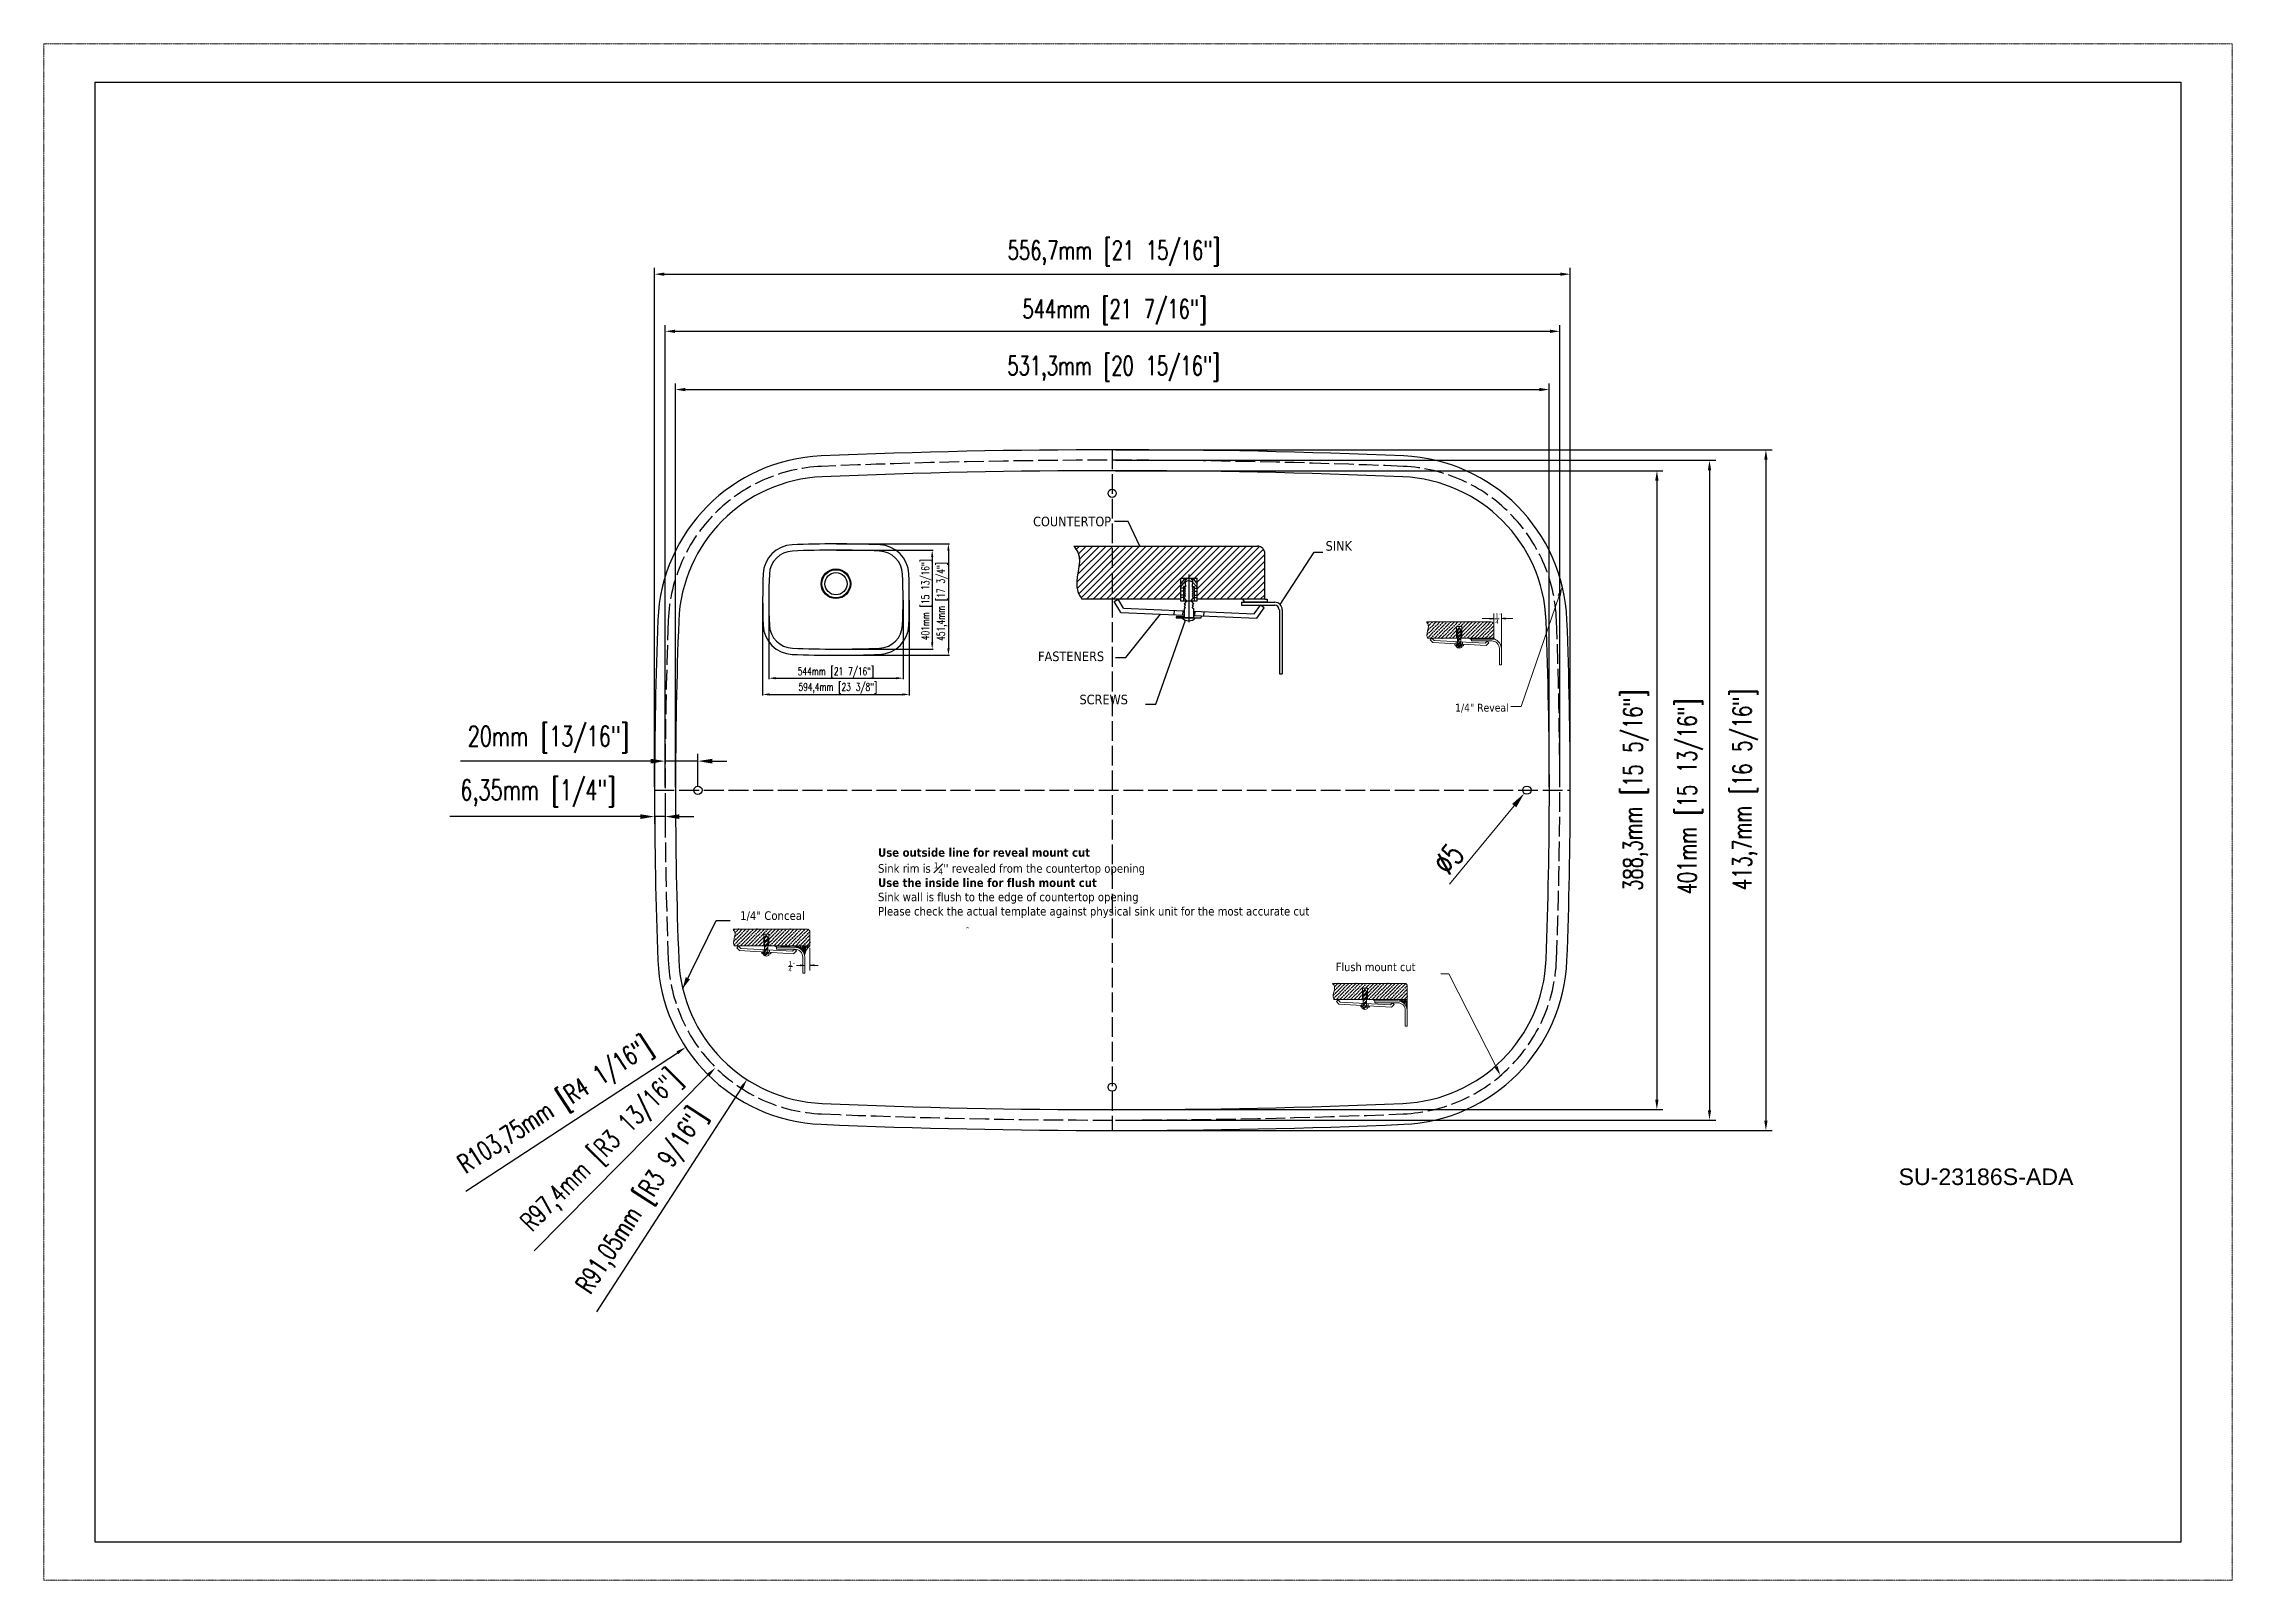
# Model space of a CAD drawing. Header units: millimetres. Extents: x 148 to 1479, y 271 to 1204.
import ezdxf

# ---------------------------------------------------------------- set-up
doc = ezdxf.new("R2010")
doc.units = ezdxf.units.MM
doc.linetypes.add('ACAD_ISO02W100', pattern=[15, 12, -3])
doc.linetypes.add('PHANTOM2', pattern=[1.25, 0.625, -0.125, 0.125, -0.125, 0.125, -0.125])
doc.layers.add('CONT', color=7, linetype='Continuous')
for name, color, linetype, lineweight in [('尺寸標注', 1, 'Continuous', 30), ('文字', 3, 'Continuous', 30), ('細實線', 1, 'Continuous', 13), ('虚线', 2, 'ACAD_ISO02W100', 30), ('裝訂區域', 6, 'PHANTOM2', 13)]:
    doc.layers.add(name, color=color, linetype=linetype, lineweight=lineweight)
doc.styles.add('0', font='arial.ttf', dxfattribs={"height": 1})
doc.styles.add('DIM', font='txt.shx', dxfattribs={"width": 0.7, "bigfont": 'chineset.shx'})
doc.styles.get("Standard").update_dxf_attribs({"font": 'arial.ttf'})
doc.dimstyles.new('5-1', dxfattribs={"dimscale": 5.4, "dimtxt": 2.5, "dimasz": 1.8, "dimexe": 1.6, "dimexo": 0.625, "dimtad": 1, "dimdec": 1, "dimdsep": 46, "dimlunit": 6, "dimtxsty": 'DIM', "dimcen": 0, "dimclrd": 1, "dimclre": 1, "dimclrt": 3, "dimadec": 1, "dimazin": 1, "dimtfac": 1, "dimtdec": 1, "dimtofl": 0, "dimtmove": 0, "dimatfit": 3, "dimfxl": 1, "dimtolj": 1, "dimlwd": 13, "dimlwe": 13, "dimarcsym": 0})
doc.dimstyles.new('DIMSTYLE_1', dxfattribs={"dimtxt": 9.5, "dimasz": 7, "dimexe": 0.18, "dimexo": 0.0625, "dimgap": 1, "dimtad": 1, "dimtoh": 1, "dimdsep": 46, "dimtxsty": 'Standard', "dimblk": '_FILLED', "dimcen": 0.09, "dimadec": 0, "dimazin": 0, "dimtp": 0.01, "dimtm": 0.01, "dimtfac": 1, "dimtofl": 0, "dimtmove": 0, "dimatfit": 3, "dimldrblk": '_FILLED', "dimfxl": 1, "dimtolj": 1, "dimarcsym": 0})
doc.dimstyles.new('mm+in', dxfattribs={"dimscale": 3.5, "dimtxt": 3.5, "dimasz": 2.5, "dimexe": 1.25, "dimexo": 0.625, "dimgap": 2, "dimtad": 1, "dimtoh": 1, "dimtxsty": 'DIM', "dimcen": 0, "dimclrd": 256, "dimclre": 256, "dimclrt": 3, "dimadec": 0, "dimazin": 0, "dimtfac": 1, "dimtmove": 0, "dimatfit": 3, "dimfxl": 1, "dimlwd": -1, "dimarcsym": 0})
doc.dimstyles.new('mm+in(开孔纸尺寸)', dxfattribs={"dimscale": 3, "dimtxt": 3.8, "dimasz": 2, "dimexe": 1.25, "dimexo": 0.625, "dimgap": 2, "dimtad": 1, "dimtxsty": 'DIM', "dimcen": 0, "dimclrd": 256, "dimclre": 256, "dimclrt": 3, "dimadec": 0, "dimazin": 0, "dimtfac": 1, "dimtmove": 0, "dimatfit": 1, "dimfxl": 1, "dimlwd": -1, "dimarcsym": 0})

msp = doc.modelspace()

# ---------------------------------------------------------------- texts
at = {"layer": '尺寸標注', "lineweight": 9, "style": '0'}
for s, p in [('4', (601.018, 640.266)), ('1', (601.011, 644.043))]:
    msp.add_text(s, height=2.7, dxfattribs=at).set_placement(p)
at = {"layer": '尺寸標注', "lineweight": 9, "style": '0', "width": 1.979076}
msp.add_text('"', height=1.364, dxfattribs=at).set_placement((603.623, 644.252))
at = {"layer": '尺寸標注', "char_height": 5.22598, "attachment_point": 1}
for s, insert, width in [('{\\fTahoma|b0|i0|c163|p34; }', (568.72, 685.596), 57.18485), ('{\\fTahoma|b0|i0|c163|p34; }', (568.67, 677.756), 59.74783), ('{\\fTahoma|b0|i0|c163|p34;1/4" Conceal}', (571.601, 677.017), 53.62187)]:
    msp.add_mtext(s, dxfattribs=dict(at, insert=insert, width=width))
at = {"layer": '文字'}
for s, insert, char_height, width, attachment_point in [("\\A1;\\fTahoma|b1|i0|c0|p34;Use outside line for reveal mount cut\\fTahoma|b0|i0|c0|p34; \\PSink rim is {\\H0.7x;\\S1#4;}\\H1.00002x;'' revealed from the countertop opening\\P\\fTahoma|b1|i0|c0|p34;Use the inside line for flush mount cut \\P\\fTahoma|b0|i0|c0|p34;Sink wall is flush to the edge of countertop opening \\PPlease check the actual template against physical sink unit for the most accurate cut \\P\\P\\fTahoma|b1|i0|c0|p34; ", (655.483, 715.377), 5.2, 327.00433, 1), ('{\\fTahoma|b0|i0|c163|p34;^ }', (708.523, 667.59), 2.6, 18.80155, 1), ('{\\fArial|b0|i0|c0|p34;SU-23186S-ADA\\fCalibri|b0|i0|c0|p34;}', (1329.109, 520.734), 10.06933, 94.46112, 2)]:
    msp.add_mtext(s, dxfattribs=dict(at, insert=insert, char_height=char_height, width=width, attachment_point=attachment_point))
at = {"layer": '細實線', "style": '0'}
for s, p in [('4', (1030.864, 851.743)), ('1', (1030.84, 855.688))]:
    msp.add_text(s, height=2.413, dxfattribs=at).set_placement(p)
at = {"layer": '細實線', "style": '0', "width": 1.579121}
msp.add_text('"', height=1.528, dxfattribs=at).set_placement((1033.244, 856.339))
at = {"layer": '細實線', "attachment_point": 1}
for s, insert, char_height, width in [('{\\fTahoma|b0|i0|c163|p34; }', (1008.136, 816.684), 4.75631, 49.03142), ('{\\fTahoma|b0|i0|c163|p34;1/4"\\fTahoma|b0|i0|c0|p34; \\fTahoma|b0|i0|c163|p34;Revea\\fTahoma|b0|i0|c0|p34;l}', (1006.335, 803.158), 4.75631, 51.88706), ('{\\fTahoma|b0|i0|c163|p34; }', (1008.136, 809.032), 4.75631, 43.5443), ('{\\fTahoma|b0|i0|c0|p34; }', (931.963, 653.946), 5.07395, 77.52615), ('{\\fTahoma|b0|i0|c0|p34; }', (931.963, 646.898), 5.07395, 73.52615), ('{\\fTahoma|b0|i0|c0|p34;Flush mount cut}', (933.764, 645.724), 5.07395, 69.02615)]:
    msp.add_mtext(s, dxfattribs=dict(at, insert=insert, char_height=char_height, width=width))

# ---------------------------------------------------------------- blocks, each defined once
blk = doc.blocks.new('efw')
at = {"layer": 'CONT', "lineweight": 25}
h = blk.add_hatch(dxfattribs=at)
h.set_pattern_fill('ANSI31', color=256, scale=0.808315, style=0)
h.set_pattern_definition([(45, (-2535.7435, -4394.8292), (-1.814719, 1.814719), [])])
edge = h.paths.add_edge_path()
edge.add_arc((-1986.4, -4346.4), 4.04, 0, 90)
edge.add_line((-1986.4, -4342.4), (-2086.1, -4342.4))
edge.add_spline(control_points=[(-2086.1, -4342.4), (-2085.3, -4343.4), (-2080.2, -4350.3), (-2087.3, -4362.3), (-2082.6, -4369.8), (-2081.7, -4371.2)], knot_values=[0, 0, 0, 0, 4.788302, 31.211075, 37.135874, 37.135874, 37.135874, 37.135874], degree=3, periodic=0)
edge.add_line((-2081.7, -4371.2), (-2028.1, -4371.2))
edge.add_line((-2028.1, -4371.2), (-2028.1, -4359.7))
edge.add_line((-2028.1, -4359.7), (-2019.2, -4359.7))
edge.add_line((-2019.2, -4359.7), (-2019.2, -4371.2))
edge.add_line((-2019.2, -4371.2), (-1982.4, -4371.2))
edge.add_line((-1982.4, -4371.2), (-1982.4, -4346.4))
at = {"lineweight": 25}
for p, q in [((-2064.2, -4372.5), (-2062.1, -4371.2)), ((-2031.7, -4377.2), (-2031.8, -4379.7)), ((-2026.9, -4377.4), (-2027, -4379.9)), ((-2020.4, -4377.7), (-2020.5, -4380.1)), ((-2015.5, -4377.9), (-2015.6, -4380.3)), ((-1982.8, -4375.9), (-1984.8, -4374.5))]:
    blk.add_line(p, q, dxfattribs=at)
at = {"layer": 'CONT', "lineweight": 25}
for p, q in [((-2056.5, -4329), (-2064, -4329)), ((-2050.2, -4342.4), (-2056.5, -4329)), ((-2086.1, -4342.4), (-1986.4, -4342.4)), ((-1982.4, -4371.2), (-1982.4, -4346.4)), ((-1974.1, -4374), (-1955.7, -4345.7)), ((-1955.7, -4345.7), (-1950.9, -4345.7)), ((-2028.1, -4359.7), (-2019.2, -4359.7)), ((-2025.8, -4359.7), (-2028.1, -4363)), ((-2028.1, -4359.7), (-2028.1, -4372.1)), ((-2025, -4359.7), (-2025, -4360.5)), ((-2023.7, -4357.7), (-2023.7, -4383.6)), ((-2022.3, -4359.7), (-2022.3, -4360.5)), ((-2021.5, -4359.7), (-2019.2, -4363)), ((-2019.2, -4372.1), (-2019.2, -4359.7)), ((-2028.1, -4371.2), (-2081.7, -4371.2)), ((-2059.2, -4376.1), (-2062.1, -4371.2)), ((-2028.1, -4364.6), (-2025.6, -4361.5)), ((-2026.6, -4365.1), (-2028.1, -4365.1)), ((-2026.6, -4366.9), (-2028.1, -4366.9)), ((-2026.6, -4368.9), (-2028.1, -4368.9)), ((-2026.6, -4370.3), (-2028.1, -4370.3)), ((-2025.4, -4364.2), (-2026.6, -4364.2)), ((-2026.6, -4364.2), (-2026.6, -4372.1)), ((-2025.4, -4364.4), (-2026.1, -4365.1)), ((-2025.4, -4365.7), (-2026.1, -4365.1)), ((-2025.4, -4365.7), (-2026.1, -4366.4)), ((-2025.4, -4367), (-2026.1, -4366.4)), ((-2025.4, -4367), (-2026.1, -4367.7)), ((-2025.4, -4368.3), (-2026.1, -4367.7)), ((-2025.4, -4368.3), (-2026.1, -4369)), ((-2025.4, -4369.6), (-2026.1, -4369)), ((-2025.4, -4369.6), (-2026.1, -4370.3)), ((-2024.9, -4372.1), (-2026.1, -4370.3)), ((-2025, -4360.5), (-2025.6, -4360.5)), ((-2022.4, -4372.1), (-2021.2, -4370.3)), ((-2022.3, -4360.5), (-2021.7, -4360.5)), ((-2021.9, -4364.2), (-2020.7, -4364.2)), ((-2021.9, -4364.4), (-2021.3, -4365.1)), ((-2021.9, -4365.7), (-2021.3, -4365.1)), ((-2021.9, -4365.7), (-2021.3, -4366.4)), ((-2021.9, -4367), (-2021.3, -4366.4)), ((-2021.9, -4367), (-2021.3, -4367.7)), ((-2021.9, -4368.3), (-2021.3, -4367.7)), ((-2021.9, -4368.3), (-2021.3, -4369)), ((-2021.9, -4369.6), (-2021.3, -4369)), ((-2021.9, -4369.6), (-2021.2, -4370.3)), ((-2019.2, -4364.6), (-2021.7, -4362)), ((-2020.7, -4364.2), (-2020.7, -4372.1)), ((-2020.7, -4365.1), (-2019.2, -4365.1)), ((-2020.7, -4366.9), (-2019.2, -4366.9)), ((-2020.7, -4368.9), (-2019.2, -4368.9)), ((-2020.7, -4370.3), (-2019.2, -4370.3)), ((-1982.4, -4371.2), (-2019.2, -4371.2)), ((-1993.2, -4372.8), (-1994.3, -4371.2)), ((-1982.4, -4371.2), (-1981.1, -4371.2)), ((-1981.1, -4371.2), (-1981.1, -4372.8)), ((-2060.6, -4378.4), (-2064.2, -4372.5)), ((-2060.6, -4378.4), (-2026.1, -4379.9)), ((-2059.2, -4376.1), (-2026.1, -4377.5)), ((-2057.8, -4402.9), (-2039.1, -4379.3)), ((-2041.6, -4428.1), (-2025.4, -4382.6)), ((-2026.1, -4380.7), (-2030.5, -4380.7)), ((-2030.5, -4380.7), (-2030.5, -4381.3)), ((-2030.5, -4381.3), (-2016.9, -4381.3)), ((-2028.1, -4372.1), (-2019.2, -4372.1)), ((-2024.9, -4372.1), (-2026.1, -4373.9)), ((-2025.4, -4374.5), (-2026.1, -4373.9)), ((-2025.4, -4374.5), (-2026.1, -4375.2)), ((-2025.4, -4375.8), (-2026.1, -4375.2)), ((-2025.4, -4375.8), (-2026.1, -4376.3)), ((-2026.1, -4376.3), (-2026.1, -4381.1)), ((-2026.1, -4381.1), (-2021.2, -4381.1)), ((-2022.4, -4372.1), (-2021.2, -4373.9)), ((-2021.9, -4374.5), (-2021.2, -4373.9)), ((-2021.9, -4374.5), (-2021.3, -4375.2)), ((-2021.9, -4375.8), (-2021.3, -4375.2)), ((-2021.9, -4375.8), (-2021.2, -4376.3)), ((-2021.2, -4376.3), (-2021.2, -4381.1)), ((-2021.2, -4377.7), (-1988.1, -4379.1)), ((-2021.2, -4380.1), (-1986.8, -4381.5)), ((-2016.9, -4381.3), (-2016.8, -4380.3)), ((-1995, -4372.8), (-1977, -4372.8)), ((-1995, -4372.8), (-1995, -4374.5)), ((-1995, -4374.5), (-1977, -4374.5)), ((-1981.1, -4372.8), (-1993.2, -4372.8)), ((-1988.1, -4379.1), (-1984.8, -4374.5)), ((-1986.8, -4381.5), (-1982.8, -4375.9)), ((-1974.5, -4376.9), (-1974.5, -4411.6)), ((-1972.9, -4376.9), (-1972.9, -4411.6)), ((-2063.5, -4402.9), (-2057.8, -4402.9)), ((-1974.5, -4411.6), (-1972.9, -4411.6)), ((-2047.2, -4428.1), (-2041.6, -4428.1))]:
    blk.add_line(p, q, dxfattribs=at)
for centre, radius, start, end in [((-1986.4, -4346.4), 4.04, 0, 90), ((-2023.7, -4364.3), 3.09, 50.677, 129.323), ((-2023.7, -4377.7), 5.2, 224.4662, 315.5338), ((-1977, -4376.9), 4.04, 0, 90), ((-1977, -4376.9), 2.42, 0, 90)]:
    blk.add_arc(centre, radius, start, end, dxfattribs=at)
for points, knots in [([(-2086.1, -4342.4), (-2085.3, -4343.4), (-2080.2, -4350.3), (-2087.3, -4362.3), (-2082.6, -4369.8), (-2081.7, -4371.2)], [0, 0, 0, 0, 3.870458, 25.228387, 30.017492, 30.017492, 30.017492, 30.017492]), ([(-2025.6, -4360.5), (-2025.6, -4361.3), (-2025.6, -4362.7), (-2025.5, -4364), (-2025.4, -4364.4)], [0.304732, 0.304732, 0.304732, 0.304732, 3.312565, 5.150382, 5.150382, 5.150382, 5.150382]), ([(-2021.7, -4360.5), (-2021.7, -4361.3), (-2021.7, -4362.7), (-2021.9, -4364), (-2021.9, -4364.4)], [0.304732, 0.304732, 0.304732, 0.304732, 3.312565, 5.150382, 5.150382, 5.150382, 5.150382])]:
    blk.add_open_spline(points, degree=3, knots=knots, dxfattribs=at)
at = {"layer": 'CONT', "char_height": 5.198, "width": 14.864, "attachment_point": 1}
for s, insert in [('{\\fTahoma|b0|i0|c0|p34;COUNTERTOP\\P }', (-2108.2, -4326.4)), ('{\\fTahoma|b0|i0|c0|p34;\\PSINK\\P }', (-1949.4, -4331)), ('{\\fTahoma|b0|i0|c0|p34;\\PFASTENERS\\P }', (-2105.5, -4390.9)), ('{\\fTahoma|b0|i0|c0|p34;SCREWS\\P }', (-2083, -4423))]:
    blk.add_mtext(s, dxfattribs=dict(at, insert=insert))
blk = doc.blocks.new('*D20')
at = {"layer": 'Defpoints', "color": 0}
for p in [(1048.4, 748.7), (1051.6, 752.6)]:
    blk.add_point(p, dxfattribs=at)
at = {"layer": '尺寸標注', "color": 1, "lineweight": 13}
blk.add_line((1003, 693.6), (1042.2, 741.2), dxfattribs=at)
at = {"layer": '尺寸標注', "color": 1}
blk.add_solid([(1043.5, 740.2), (1041, 742.3), (1048.4, 748.7)], dxfattribs=at)
at = {"layer": '尺寸標注', "color": 3, "insert": (1002.4, 708.8), "char_height": 13.5, "attachment_point": 5, "rotation": 50.5369, "style": 'DIM'}
blk.add_mtext('\\A1;∅5', dxfattribs=at)
blk = doc.blocks.new('_FILLED')
at = {"color": 0, "linetype": 'ByBlock'}
blk.add_solid([(0, 0), (-1, 0.21), (-1, -0.21)], dxfattribs=at)
blk = doc.blocks.new('*D21')
at = {"layer": 'Defpoints', "color": 0}
for p in [(1063.6, 994.1), (532.3, 750.6), (1063.6, 750.6)]:
    blk.add_point(p, dxfattribs=at)
at = {"layer": '尺寸標注', "lineweight": -2}
for p, q in [((532.3, 752.5), (532.3, 997.8)), ((1063.6, 752.5), (1063.6, 997.8))]:
    blk.add_line(p, q, dxfattribs=at)
at = {"layer": '尺寸標注'}
blk.add_line((538.3, 994.1), (1057.6, 994.1), dxfattribs=at)
for points in [[(538.3, 995.1), (538.3, 993.1), (532.3, 994.1)], [(1057.6, 993.1), (1057.6, 995.1), (1063.6, 994.1)]]:
    blk.add_solid(points, dxfattribs=at)
at = {"layer": '尺寸標注', "color": 3, "insert": (798.7, 1006.7), "char_height": 11.4, "attachment_point": 5, "style": 'DIM'}
blk.add_mtext('531,3mm [20 15/16"]', dxfattribs=at)
blk = doc.blocks.new('*D22')
at = {"layer": 'Defpoints', "color": 0}
for p in [(1070, 1029.5), (526, 750.6), (1070, 750.6)]:
    blk.add_point(p, dxfattribs=at)
at = {"layer": '尺寸標注', "lineweight": -2}
for p, q in [((526, 752.5), (526, 1033.2)), ((1070, 752.5), (1070, 1033.2))]:
    blk.add_line(p, q, dxfattribs=at)
at = {"layer": '尺寸標注'}
blk.add_line((532, 1029.5), (1064, 1029.5), dxfattribs=at)
for points in [[(532, 1030.5), (532, 1028.5), (526, 1029.5)], [(1064, 1028.5), (1064, 1030.5), (1070, 1029.5)]]:
    blk.add_solid(points, dxfattribs=at)
at = {"layer": '尺寸標注', "color": 3, "insert": (799.3, 1041.2), "char_height": 11.4, "attachment_point": 5, "style": 'DIM'}
blk.add_mtext('544mm [21 7/16"]', dxfattribs=at)
blk = doc.blocks.new('*D23')
at = {"layer": 'Defpoints', "color": 0}
for p in [(1076.3, 1064.2), (519.6, 750.6), (1076.3, 750.6)]:
    blk.add_point(p, dxfattribs=at)
at = {"layer": '尺寸標注', "lineweight": -2}
for p, q in [((519.6, 752.5), (519.6, 1068)), ((1076.3, 752.5), (1076.3, 1068))]:
    blk.add_line(p, q, dxfattribs=at)
at = {"layer": '尺寸標注'}
blk.add_line((525.6, 1064.2), (1070.3, 1064.2), dxfattribs=at)
for points in [[(525.6, 1065.2), (525.6, 1063.2), (519.6, 1064.2)], [(1070.3, 1063.2), (1070.3, 1065.2), (1076.3, 1064.2)]]:
    blk.add_solid(points, dxfattribs=at)
at = {"layer": '尺寸標注', "color": 3, "insert": (798.9, 1076.9), "char_height": 11.4, "attachment_point": 5, "style": 'DIM'}
blk.add_mtext('556,7mm [21 15/16"]', dxfattribs=at)
blk = doc.blocks.new('*D24')
at = {"layer": 'Defpoints', "color": 0}
for p in [(798, 944.8), (798, 556.5), (1129, 556.5)]:
    blk.add_point(p, dxfattribs=at)
at = {"layer": '尺寸標注', "lineweight": -2}
for p, q in [((799.9, 944.8), (1132.7, 944.8)), ((799.9, 556.5), (1132.7, 556.5))]:
    blk.add_line(p, q, dxfattribs=at)
at = {"layer": '尺寸標注'}
blk.add_line((1129, 938.8), (1129, 562.5), dxfattribs=at)
for points in [[(1130, 938.8), (1128, 938.8), (1129, 944.8)], [(1128, 562.5), (1130, 562.5), (1129, 556.5)]]:
    blk.add_solid(points, dxfattribs=at)
at = {"layer": '尺寸標注', "color": 3, "insert": (1116.3, 750.6), "char_height": 11.4, "attachment_point": 5, "rotation": 90, "style": 'DIM'}
blk.add_mtext('388,3mm [15 5/16"]', dxfattribs=at)
blk = doc.blocks.new('*D25')
at = {"layer": 'Defpoints', "color": 0}
for p in [(798, 951.1), (798, 550.1), (1161, 550.1)]:
    blk.add_point(p, dxfattribs=at)
at = {"layer": '尺寸標注', "lineweight": -2}
for p, q in [((799.9, 951.1), (1164.8, 951.1)), ((799.9, 550.1), (1164.8, 550.1))]:
    blk.add_line(p, q, dxfattribs=at)
at = {"layer": '尺寸標注'}
blk.add_line((1161, 945.1), (1161, 556.1), dxfattribs=at)
for points in [[(1162, 945.1), (1160, 945.1), (1161, 951.1)], [(1160, 556.1), (1162, 556.1), (1161, 550.1)]]:
    blk.add_solid(points, dxfattribs=at)
at = {"layer": '尺寸標注', "color": 3, "insert": (1149.3, 746.8), "char_height": 11.4, "attachment_point": 5, "rotation": 90, "style": 'DIM'}
blk.add_mtext('401mm [15 13/16"]', dxfattribs=at)
blk = doc.blocks.new('*D26')
at = {"layer": 'Defpoints', "color": 0}
for p in [(798, 957.5), (798, 543.8), (1195.3, 543.8)]:
    blk.add_point(p, dxfattribs=at)
at = {"layer": '尺寸標注', "lineweight": -2}
for p, q in [((799.9, 957.5), (1199.1, 957.5)), ((799.9, 543.8), (1199.1, 543.8))]:
    blk.add_line(p, q, dxfattribs=at)
at = {"layer": '尺寸標注'}
blk.add_line((1195.3, 951.5), (1195.3, 549.8), dxfattribs=at)
for points in [[(1196.3, 951.5), (1194.3, 951.5), (1195.3, 957.5)], [(1194.3, 549.8), (1196.3, 549.8), (1195.3, 543.8)]]:
    blk.add_solid(points, dxfattribs=at)
at = {"layer": '尺寸標注', "color": 3, "insert": (1182.7, 751.1), "char_height": 11.4, "attachment_point": 5, "rotation": 90, "style": 'DIM'}
blk.add_mtext('413,7mm [16 5/16"]', dxfattribs=at)
blk = doc.blocks.new('*D27')
at = {"layer": 'Defpoints', "color": 0}
for p in [(526, 768.3), (526, 750.6), (546, 750.6)]:
    blk.add_point(p, dxfattribs=at)
at = {"layer": '尺寸標注', "lineweight": -2}
for p, q in [((526, 752.8), (526, 772.7)), ((546, 752.8), (546, 772.7))]:
    blk.add_line(p, q, dxfattribs=at)
at = {"layer": '尺寸標注'}
for p, q in [((517.2, 768.3), (401.6, 768.3)), ((546, 768.3), (526, 768.3)), ((554.7, 768.3), (563.5, 768.3))]:
    blk.add_line(p, q, dxfattribs=at)
for points in [[(517.2, 766.8), (517.2, 769.7), (526, 768.3)], [(554.7, 769.7), (554.7, 766.8), (546, 768.3)]]:
    blk.add_solid(points, dxfattribs=at)
at = {"layer": '尺寸標注', "color": 3, "insert": (455, 781.4), "char_height": 12.25, "attachment_point": 5, "style": 'DIM'}
blk.add_mtext('20mm [13/16"]', dxfattribs=at)
blk = doc.blocks.new('*D28')
at = {"layer": 'Defpoints', "color": 0}
for p in [(519.6, 750.6), (526, 750.6), (519.6, 734.6)]:
    blk.add_point(p, dxfattribs=at)
at = {"layer": '尺寸標注', "lineweight": -2}
for p, q in [((519.6, 748.5), (519.6, 730.2)), ((526, 748.5), (526, 730.2))]:
    blk.add_line(p, q, dxfattribs=at)
at = {"layer": '尺寸標注'}
for p, q in [((510.9, 734.6), (395.2, 734.6)), ((526, 734.6), (519.6, 734.6)), ((534.7, 734.6), (543.5, 734.6))]:
    blk.add_line(p, q, dxfattribs=at)
for points in [[(510.9, 733.1), (510.9, 736), (519.6, 734.6)], [(534.7, 736), (534.7, 733.1), (526, 734.6)]]:
    blk.add_solid(points, dxfattribs=at)
at = {"layer": '尺寸標注', "color": 3, "insert": (448.7, 748.7), "char_height": 12.25, "attachment_point": 5, "style": 'DIM'}
blk.add_mtext('6,35mm [1/4"]', dxfattribs=at)
blk = doc.blocks.new('*D29')
at = {"layer": 'Defpoints', "color": 0}
for p in [(625.3, 651.2), (538.5, 594.4)]:
    blk.add_point(p, dxfattribs=at)
at = {"layer": '尺寸標注'}
blk.add_line((404.9, 506.9), (533.5, 591.1), dxfattribs=at)
blk.add_solid([(534, 590.2), (532.9, 591.9), (538.5, 594.4)], dxfattribs=at)
at = {"layer": '尺寸標注', "color": 3, "insert": (459.8, 557.9), "char_height": 11.4, "attachment_point": 5, "rotation": 33.2229, "style": 'DIM'}
blk.add_mtext('R103,75mm [R4 1/16"]', dxfattribs=at)
blk = doc.blocks.new('*D30')
at = {"layer": 'Defpoints', "color": 0}
for p in [(625.3, 651.2), (556.7, 582)]:
    blk.add_point(p, dxfattribs=at)
at = {"layer": '尺寸標注'}
blk.add_line((446.4, 470.7), (552.5, 577.8), dxfattribs=at)
blk.add_solid([(553.2, 577.1), (551.8, 578.5), (556.7, 582)], dxfattribs=at)
at = {"layer": '尺寸標注', "color": 3, "insert": (488, 530.6), "char_height": 11.4, "attachment_point": 5, "rotation": 45.2563, "style": 'DIM'}
blk.add_mtext('R97,4mm [R3 13/16"]', dxfattribs=at)
blk = doc.blocks.new('*D31')
at = {"layer": 'Defpoints', "color": 0}
for p in [(625.3, 651.2), (575.8, 574.8)]:
    blk.add_point(p, dxfattribs=at)
at = {"layer": '尺寸標注'}
blk.add_line((484.5, 433.7), (572.6, 569.7), dxfattribs=at)
blk.add_solid([(573.4, 569.2), (571.7, 570.3), (575.8, 574.8)], dxfattribs=at)
at = {"layer": '尺寸標注', "color": 3, "insert": (512.6, 500.4), "char_height": 11.4, "attachment_point": 5, "rotation": 57.0778, "style": 'DIM'}
blk.add_mtext('R91,05mm [R3 9/16"]', dxfattribs=at)
blk = doc.blocks.new('*D15')
at = {"layer": 'Defpoints', "color": 0}
for p in [(6940.3, 574.5), (7484.3, 574.5), (7484.3, 256.2)]:
    blk.add_point(p, dxfattribs=at)
at = {"layer": '尺寸標注', "lineweight": -2}
for p, q in [((6940.3, 572.4), (6940.3, 251.8)), ((7484.3, 572.4), (7484.3, 251.8))]:
    blk.add_line(p, q, dxfattribs=at)
at = {"layer": '尺寸標注'}
blk.add_line((6968.3, 256.2), (7456.3, 256.2), dxfattribs=at)
for points in [[(6968.3, 260.9), (6968.3, 251.6), (6940.3, 256.2)], [(7456.3, 260.9), (7456.3, 251.6), (7484.3, 256.2)]]:
    blk.add_solid(points, dxfattribs=at)
at = {"layer": '尺寸標注', "color": 3, "insert": (7212.3, 279), "char_height": 31.5, "attachment_point": 5, "style": 'DIM'}
blk.add_mtext('544mm [21 7/16"]', dxfattribs=at)
blk = doc.blocks.new('*D16')
at = {"layer": 'Defpoints', "color": 0}
for p in [(7212.3, 775), (7212.3, 374), (7602.3, 374)]:
    blk.add_point(p, dxfattribs=at)
at = {"layer": '尺寸標注', "lineweight": -2}
for p, q in [((7214.5, 775), (7606.7, 775)), ((7214.5, 374), (7606.7, 374))]:
    blk.add_line(p, q, dxfattribs=at)
at = {"layer": '尺寸標注'}
blk.add_line((7602.3, 747), (7602.3, 402), dxfattribs=at)
for points in [[(7597.7, 747), (7607, 747), (7602.3, 775)], [(7597.7, 402), (7607, 402), (7602.3, 374)]]:
    blk.add_solid(points, dxfattribs=at)
at = {"layer": '尺寸標注', "color": 3, "insert": (7579.6, 574.5), "char_height": 31.5, "attachment_point": 5, "rotation": 90, "style": 'DIM'}
blk.add_mtext('401mm [15 13/16"]', dxfattribs=at)
blk = doc.blocks.new('*D17')
at = {"layer": 'Defpoints', "color": 0}
for p in [(7212.3, 800.2), (7212.3, 348.8), (7668.1, 348.8)]:
    blk.add_point(p, dxfattribs=at)
at = {"layer": '尺寸標注', "lineweight": -2}
for p, q in [((7214.5, 800.2), (7672.5, 800.2)), ((7214.5, 348.8), (7672.5, 348.8))]:
    blk.add_line(p, q, dxfattribs=at)
at = {"layer": '尺寸標注'}
blk.add_line((7668.1, 772.2), (7668.1, 376.8), dxfattribs=at)
for points in [[(7663.4, 772.2), (7672.8, 772.2), (7668.1, 800.2)], [(7663.4, 376.8), (7672.8, 376.8), (7668.1, 348.8)]]:
    blk.add_solid(points, dxfattribs=at)
at = {"layer": '尺寸標注', "color": 3, "insert": (7642.7, 567), "char_height": 31.5, "attachment_point": 5, "rotation": 90, "style": 'DIM'}
blk.add_mtext('451,4mm [17 3/4"]', dxfattribs=at)
blk = doc.blocks.new('*D18')
at = {"layer": 'Defpoints', "color": 0}
for p in [(6915.1, 574.5), (7509.5, 574.5), (7509.5, 190.3)]:
    blk.add_point(p, dxfattribs=at)
at = {"layer": '尺寸標注', "lineweight": -2}
for p, q in [((6915.1, 572.4), (6915.1, 185.9)), ((7509.5, 572.4), (7509.5, 185.9))]:
    blk.add_line(p, q, dxfattribs=at)
at = {"layer": '尺寸標注'}
blk.add_line((6943.1, 190.3), (7481.5, 190.3), dxfattribs=at)
for points in [[(6943.1, 194.9), (6943.1, 185.6), (6915.1, 190.3)], [(7481.5, 194.9), (7481.5, 185.6), (7509.5, 190.3)]]:
    blk.add_solid(points, dxfattribs=at)
at = {"layer": '尺寸標注', "color": 3, "insert": (7220, 215.6), "char_height": 31.5, "attachment_point": 5, "style": 'DIM'}
blk.add_mtext('594,4mm [23 3/8"]', dxfattribs=at)
blk = doc.blocks.new('A$C365a2dcd')
for p, q in [((-8.561, 43.427), (-8.561, 43.462)), ((-53.736, -1.748), (-53.77, -1.748)), ((-8.561, -46.923), (-8.561, -46.957)), ((36.614, -1.748), (36.648, -1.748))]:
    blk.add_line(p, q)
for points in [[(-303.752, -170.11, 0.39067949), (-186.445, -287.872, 0.02122356), (169.323, -287.872, 0.39067949), (286.63, -170.11, 0.01928875), (286.63, 38.215, 0.39067949), (169.323, 155.977, 0.02122356), (-186.445, 155.977, 0.39067949), (-303.752, 38.215, 0.01928875)], [(261.448, -169.139, 0.01928875), (261.448, 37.244, 0.39067948), (168.253, 130.8, 0.02122356), (-185.376, 130.8, 0.39067948), (-278.571, 37.244, 0.01928875), (-278.571, -169.139, 0.39067948), (-185.376, -262.695, 0.02122356), (168.253, -262.695, 0.39067948)]]:
    blk.add_lwpolyline(points, format="xyb", close=True)
for radius in [60, 57, 45]:
    blk.add_circle((-8.561, -1.748), radius)
at = {"layer": '尺寸標注'}
dim = blk.add_linear_dim(base=(447.228, -291.648), p1=(-8.561, 159.752), p2=(-8.561, -291.648), angle=90, dimstyle='mm+in', override={"dimtxt": 9, "dimasz": 8, "dimpost": 'mm', "dimfxl": 100, "dimarcsym": 2}, dxfattribs=at)
dim.commit()
dim.dimension.update_dxf_attribs({"geometry": '*D17', "text_midpoint": (447.228, -73.501), "dimtype": 128, "insert": (-7220.856, -640.494)})
dim = blk.add_linear_dim(base=(381.473, -266.448), p1=(-8.561, 134.552), p2=(-8.561, -266.448), angle=90, dimstyle='mm+in', override={"dimtxt": 9, "dimasz": 8, "dimpost": 'mm', "dimfxl": 100, "dimarcsym": 2}, dxfattribs=at)
dim.commit()
dim.dimension.update_dxf_attribs({"geometry": '*D16', "text_midpoint": (358.723, -65.948), "insert": (-7220.856, -640.494)})
dim = blk.add_linear_dim(base=(288.639, -450.232), p1=(-305.761, -65.948), p2=(288.639, -65.948), dimstyle='mm+in', override={"dimtxt": 9, "dimasz": 8, "dimpost": 'mm', "dimfxl": 100, "dimarcsym": 2}, dxfattribs=at)
dim.commit()
dim.dimension.update_dxf_attribs({"geometry": '*D18', "text_midpoint": (-0.871, -450.232), "dimtype": 128, "insert": (-7220.856, -640.494)})
dim = blk.add_linear_dim(base=(263.439, -384.271), p1=(-280.561, -65.948), p2=(263.439, -65.948), dimstyle='mm+in', override={"dimtxt": 9, "dimasz": 8, "dimpost": 'mm', "dimfxl": 100, "dimarcsym": 2}, dxfattribs=at)
dim.commit()
dim.dimension.update_dxf_attribs({"geometry": '*D15', "text_midpoint": (-8.561, -361.521), "insert": (-7220.856, -640.494)})

# ---------------------------------------------------------------- dimensions: what is measured, and where the dimension line sits
at = {"layer": '尺寸標注'}
for base, p1, p2, picture, middle in [((1076.329, 1064.237), (519.629, 750.648), (1076.329, 750.648), '*D23', (798.923, 1064.237)), ((1069.979, 1029.459), (525.979, 750.648), (1069.979, 750.648), '*D22', (799.318, 1029.459)), ((1063.629, 994.069), (532.329, 750.648), (1063.629, 750.648), '*D21', (798.75, 994.069))]:
    dim = msp.add_linear_dim(base=base, p1=p1, p2=p2, dimstyle='mm+in(开孔纸尺寸)', override={"dimpost": 'mm', "dimtofl": 0}, dxfattribs=at)
    dim.commit()
    dim.dimension.update_dxf_attribs({"geometry": picture, "text_midpoint": middle, "dimtype": 160})
for base, p1, p2, picture, middle in [((1195.3, 543.798), (797.979, 957.498), (797.979, 543.798), '*D26', (1195.3, 751.088)), ((1161.046, 550.148), (797.979, 951.148), (797.979, 550.148), '*D25', (1161.046, 746.81)), ((1128.993, 556.498), (797.979, 944.798), (797.979, 556.498), '*D24', (1128.993, 750.648))]:
    dim = msp.add_linear_dim(base=base, p1=p1, p2=p2, angle=90, dimstyle='mm+in(开孔纸尺寸)', override={"dimpost": 'mm', "dimtofl": 0}, dxfattribs=at)
    dim.commit()
    dim.dimension.update_dxf_attribs({"geometry": picture, "text_midpoint": middle, "dimtype": 160})
for base, p1, p2, picture, middle in [((525.979, 768.278), (545.978, 750.586), (525.979, 750.586), '*D27', (455.032, 781.403)), ((519.629, 734.582), (525.979, 750.648), (519.629, 750.648), '*D28', (448.682, 748.728))]:
    dim = msp.add_linear_dim(base=base, p1=p1, p2=p2, dimstyle='mm+in', override={"dimpost": 'mm', "dimfxl": 100, "dimarcsym": 2}, dxfattribs=at)
    dim.commit()
    dim.dimension.update_dxf_attribs({"geometry": picture, "text_midpoint": middle})
dim = msp.add_diameter_dim_2p(p1=(1051.566, 752.591), p2=(1048.388, 748.731), dimstyle='5-1', dxfattribs=at)
dim.commit()
dim.dimension.update_dxf_attribs({"geometry": '*D20', "text_midpoint": (1010.179, 702.319), "dimtype": 163})
dim = msp.add_radius_dim(center=(625.297, 651.213), mpoint=(538.506, 594.369), dimstyle='mm+in(开孔纸尺寸)', override={"dimpost": 'mm', "dimtofl": 0}, dxfattribs=at)
dim.commit()
dim.dimension.update_dxf_attribs({"geometry": '*D29', "text_midpoint": (459.774, 557.925)})
for mpoint, picture, middle in [((556.734, 582.033), '*D30', (496.941, 521.703)), ((575.812, 574.785), '*D31', (523.174, 493.488))]:
    dim = msp.add_radius_dim(center=(625.297, 651.213), mpoint=mpoint, dimstyle='mm+in(开孔纸尺寸)', override={"dimpost": 'mm', "dimtofl": 0}, dxfattribs=at)
    dim.commit()
    dim.dimension.update_dxf_attribs({"geometry": picture, "text_midpoint": middle, "dimtype": 164})

# ---------------------------------------------------------------- hatches: boundary and pattern name
at = {"layer": '細實線'}
h = msp.add_hatch(color=256, dxfattribs=at)
edge = h.paths.add_edge_path()
edge.add_spline(control_points=[(1016.237, 841.904), (1016.238, 841.904), (1016.238, 841.903), (1016.238, 841.903), (1016.238, 841.903), (1016.238, 842.977), (1016.238, 843.018)], knot_values=[0.50948237, 0.50948237, 0.50948237, 0.50948237, 0.51420921, 0.51420921, 0.51420921, 1.00472684, 1.00472684, 1.00472684, 1.00472684], degree=3, periodic=0)
edge.add_spline(control_points=[(1016.238, 843.018), (1015.867, 843.018), (1015.493, 843.018), (1015.116, 843.018)], knot_values=[0.58970233, 0.58970233, 0.58970233, 0.58970233, 0.60902484, 0.60902484, 0.60902484, 0.60902484], degree=3, periodic=0)
edge.add_spline(control_points=[(1015.116, 843.018), (1015.157, 842.978), (1016.197, 841.944), (1016.237, 841.904)], knot_values=[0.00472684, 0.00472684, 0.00472684, 0.00472684, 0.24525882, 0.24525882, 0.24525882, 0.24525882], degree=3, periodic=0)
edge.add_spline(control_points=[(1016.237, 841.904), (1016.237, 842.19), (1016.237, 842.475), (1016.237, 842.475)], knot_values=[0.50229473, 0.50229473, 0.50229473, 0.50229473, 1, 1, 1, 1], degree=3, periodic=0)
edge.add_spline(control_points=[(1029.901, 842.478), (1029.901, 842.478), (1016.238, 842.478), (1016.238, 842.478)], knot_values=[0.5, 0.5, 0.5, 0.5, 1, 1, 1, 1], degree=3, periodic=0)
edge = h.paths.add_edge_path()
edge.add_spline(control_points=[(1030.216, 842.478), (1030.191, 842.521), (1029.924, 842.976), (1029.901, 843.015)], knot_values=[0.04129556, 0.04129556, 0.04129556, 0.04129556, 0.9552073, 0.9552073, 0.9552073, 0.9552073], degree=3, periodic=0)
edge.add_spline(control_points=[(1029.901, 843.015), (1029.901, 842.994), (1029.901, 842.885), (1029.901, 842.77)], knot_values=[0.13159054, 0.13159054, 0.13159054, 0.13159054, 0.23755172, 0.23755172, 0.23755172, 0.23755172], degree=3, periodic=0)
edge.add_spline(control_points=[(1029.901, 842.77), (1029.901, 842.746), (1029.901, 842.721), (1029.901, 842.697)], knot_values=[0.10895997, 0.10895997, 0.10895997, 0.10895997, 0.13159054, 0.13159054, 0.13159054, 0.13159054], degree=3, periodic=0)
edge.add_spline(control_points=[(1029.901, 842.697), (1029.901, 842.581), (1029.901, 842.478), (1029.901, 842.478), (1029.901, 842.478), (1029.901, 842.478), (1029.901, 842.478)], knot_values=[0.99999, 0.99999, 0.99999, 0.99999, 1.10894997, 1.10894997, 1.10894997, 1.10895997, 1.10895997, 1.10895997, 1.10895997], degree=3, periodic=0)
edge.add_spline(control_points=[(1029.901, 842.478), (1029.901, 842.478), (1030.184, 842.478), (1030.216, 842.478)], knot_values=[0.52881781, 0.52881781, 0.52881781, 0.52881781, 0.99999, 0.99999, 0.99999, 0.99999], degree=3, periodic=0)
h = msp.add_hatch(color=256, dxfattribs=at)
edge = h.paths.add_edge_path()
edge.add_spline(control_points=[(1029.901, 842.77), (1029.901, 842.885), (1029.901, 842.994), (1029.901, 843.015)], knot_values=[0.13159054, 0.13159054, 0.13159054, 0.13159054, 0.23755172, 0.23755172, 0.23755172, 0.23755172], degree=3, periodic=0)
edge.add_spline(control_points=[(1029.901, 843.015), (1029.9, 843.017), (1029.899, 843.018), (1029.899, 843.018)], knot_values=[0.00001, 0.00001, 0.00001, 0.00001, 0.04129556, 0.04129556, 0.04129556, 0.04129556], degree=3, periodic=0)
edge.add_spline(control_points=[(1029.899, 843.018), (1029.88, 843.018), (1029.678, 843.018), (1029.318, 843.018)], knot_values=[0.9288448, 0.9288448, 0.9288448, 0.9288448, 0.99637421, 0.99637421, 0.99637421, 0.99637421], degree=3, periodic=0)
edge.add_spline(control_points=[(1029.318, 843.018), (1029.318, 843.018), (1029.26, 843.018), (1029.206, 843.018)], knot_values=[0.066844, 0.066844, 0.066844, 0.066844, 0.14285714, 0.14285714, 0.14285714, 0.14285714], degree=3, periodic=0)
edge.add_spline(control_points=[(1029.206, 843.018), (1029.116, 843.018), (1029.018, 843.018), (1028.911, 843.018)], knot_values=[0.90656219, 0.90656219, 0.90656219, 0.90656219, 0.92215948, 0.92215948, 0.92215948, 0.92215948], degree=3, periodic=0)
edge.add_spline(control_points=[(1028.911, 843.018), (1027.68, 843.018), (1025.382, 843.018), (1022.491, 843.018)], knot_values=[0.72617055, 0.72617055, 0.72617055, 0.72617055, 0.90656219, 0.90656219, 0.90656219, 0.90656219], degree=3, periodic=0)
edge.add_spline(control_points=[(1022.491, 843.018), (1021.192, 843.018), (1019.773, 843.018), (1018.278, 843.018)], knot_values=[0.64512196, 0.64512196, 0.64512196, 0.64512196, 0.72617055, 0.72617055, 0.72617055, 0.72617055], degree=3, periodic=0)
edge.add_spline(control_points=[(1018.276, 843.018), (1018.275, 843.018), (1018.274, 843.018), (1018.271, 843.018)], knot_values=[0.12745211, 0.12745211, 0.12745211, 0.12745211, 0.13510685, 0.13510685, 0.13510685, 0.13510685], degree=3, periodic=0)
edge.add_spline(control_points=[(1018.271, 843.018), (1018.267, 843.018), (1018.262, 843.018), (1018.254, 843.018)], knot_values=[0.11243108, 0.11243108, 0.11243108, 0.11243108, 0.12745211, 0.12745211, 0.12745211, 0.12745211], degree=3, periodic=0)
edge.add_spline(control_points=[(1018.254, 843.018), (1018.241, 843.018), (1018.222, 843.018), (1018.202, 843.018)], knot_values=[0.08353796, 0.08353796, 0.08353796, 0.08353796, 0.11243108, 0.11243108, 0.11243108, 0.11243108], degree=3, periodic=0)
edge.add_spline(control_points=[(1018.202, 843.018), (1018.193, 843.018), (1018.183, 843.018), (1018.174, 843.018)], knot_values=[0.07016328, 0.07016328, 0.07016328, 0.07016328, 0.08353796, 0.08353796, 0.08353796, 0.08353796], degree=3, periodic=0)
edge.add_spline(control_points=[(1018.202, 843.018), (1018.092, 843.018), (1017.982, 843.018), (1017.872, 843.018)], knot_values=[0.63781622, 0.63781622, 0.63781622, 0.63781622, 0.64375225, 0.64375225, 0.64375225, 0.64375225], degree=3, periodic=0)
edge.add_spline(control_points=[(1017.872, 843.018), (1017.336, 843.018), (1016.791, 843.018), (1016.238, 843.018)], knot_values=[0.60902484, 0.60902484, 0.60902484, 0.60902484, 0.63781622, 0.63781622, 0.63781622, 0.63781622], degree=3, periodic=0)
edge.add_spline(control_points=[(1016.238, 843.018), (1016.238, 842.977), (1016.238, 841.903), (1016.238, 841.903), (1016.238, 841.903), (1016.238, 841.904), (1016.237, 841.904)], knot_values=[0.50948237, 0.50948237, 0.50948237, 0.50948237, 1, 1, 1, 1.00472684, 1.00472684, 1.00472684, 1.00472684], degree=3, periodic=0)
edge.add_spline(control_points=[(1016.238, 842.478), (1016.238, 842.478), (1029.901, 842.478), (1029.901, 842.478)], knot_values=[0.5, 0.5, 0.5, 0.5, 1, 1, 1, 1], degree=3, periodic=0)
edge.add_spline(control_points=[(1029.901, 842.478), (1029.901, 842.478), (1029.901, 842.478), (1029.901, 842.478), (1029.901, 842.478), (1029.901, 842.581), (1029.901, 842.697)], knot_values=[0.99999, 0.99999, 0.99999, 0.99999, 1, 1, 1, 1.10895997, 1.10895997, 1.10895997, 1.10895997], degree=3, periodic=0)
edge.add_spline(control_points=[(1029.901, 842.697), (1029.901, 842.721), (1029.901, 842.746), (1029.901, 842.77)], knot_values=[0.10895997, 0.10895997, 0.10895997, 0.10895997, 0.13159054, 0.13159054, 0.13159054, 0.13159054], degree=3, periodic=0)

# ---------------------------------------------------------------- linework, layer by layer
for p, q in [((179.229, 1180.958), (1447.839, 1180.958)), ((179.229, 1180.958), (179.229, 293.848)), ((1447.839, 293.848), (1447.839, 1180.958)), ((179.229, 293.848), (1447.839, 293.848))]:
    msp.add_line(p, q)
msp.add_lwpolyline([(1074.334, 647.212, 0.01928875), (1074.334, 854.084, 0.39067948), (975.063, 953.74, 0.02122356), (620.896, 953.74, 0.39067948), (521.625, 854.084, 0.01928875), (521.625, 647.212, 0.39067948), (620.896, 547.556, 0.02122356), (975.063, 547.556, 0.39067948)], format="xyb", close=True)
for centre in [(797.811, 931.048), (545.978, 750.586), (1049.977, 750.661), (797.819, 570.148)]:
    msp.add_circle(centre, 2.5)
at = {"layer": '尺寸標注', "lineweight": 9}
for points, knots in [([(568.056, 656.099), (566.927, 658.272), (568.121, 660.063), (568.445, 662.165), (568.445, 662.165), (568.669, 663.608), (568.482, 665.199), (567.304, 666.107)], [0, 0, 0, 0, 0.33333333, 0.33333333, 0.33333333, 0.33333334, 1, 1, 1, 1]), ([(567.823, 665.473), (567.823, 665.473), (568.046, 665.473), (568.046, 665.473), (568.046, 665.473), (568.046, 665.596), (567.946, 665.697), (567.823, 665.697), (567.823, 665.697), (567.7, 665.697), (567.6, 665.596), (567.6, 665.473), (567.6, 665.473), (567.6, 665.35), (567.7, 665.25), (567.823, 665.25), (567.823, 665.25), (567.946, 665.25), (568.046, 665.35), (568.046, 665.473), (568.046, 665.473), (568.046, 665.473), (567.823, 665.473), (567.823, 665.473)], [0, 0, 0, 0, 0.14285714, 0.14285714, 0.14285714, 0.14285715, 0.28571429, 0.28571429, 0.28571429, 0.2857143, 0.42857143, 0.42857143, 0.42857143, 0.42857144, 0.57142857, 0.57142857, 0.57142857, 0.57142858, 0.71428571, 0.71428571, 0.71428571, 0.71428572, 1, 1, 1, 1]), ([(570.696, 666.109), (570.696, 666.109), (570.919, 666.109), (570.919, 666.109), (570.919, 666.109), (570.919, 666.232), (570.819, 666.332), (570.696, 666.332), (570.696, 666.332), (570.573, 666.332), (570.473, 666.232), (570.473, 666.109), (570.473, 666.109), (570.473, 665.986), (570.573, 665.886), (570.696, 665.886), (570.696, 665.886), (570.819, 665.886), (570.919, 665.986), (570.919, 666.109), (570.919, 666.109), (570.919, 666.109), (570.696, 666.109), (570.696, 666.109)], [0, 0, 0, 0, 0.14285714, 0.14285714, 0.14285714, 0.14285715, 0.28571429, 0.28571429, 0.28571429, 0.2857143, 0.42857143, 0.42857143, 0.42857143, 0.42857144, 0.57142857, 0.57142857, 0.57142857, 0.57142858, 0.71428571, 0.71428571, 0.71428571, 0.71428572, 1, 1, 1, 1]), ([(579.106, 665.563), (579.106, 665.563), (579.329, 665.563), (579.329, 665.563), (579.329, 665.563), (579.329, 665.685), (579.228, 665.786), (579.106, 665.786), (579.106, 665.786), (578.982, 665.786), (578.882, 665.685), (578.882, 665.563), (578.882, 665.563), (578.882, 665.439), (578.982, 665.339), (579.106, 665.339), (579.106, 665.339), (579.228, 665.339), (579.329, 665.439), (579.329, 665.563), (579.329, 665.563), (579.329, 665.563), (579.106, 665.563), (579.106, 665.563)], [0, 0, 0, 0, 0.14285714, 0.14285714, 0.14285714, 0.14285715, 0.28571429, 0.28571429, 0.28571429, 0.2857143, 0.42857143, 0.42857143, 0.42857143, 0.42857144, 0.57142857, 0.57142857, 0.57142857, 0.57142858, 0.71428571, 0.71428571, 0.71428571, 0.71428572, 1, 1, 1, 1]), ([(581.89, 666.109), (581.89, 666.109), (582.113, 666.109), (582.113, 666.109), (582.113, 666.109), (582.113, 666.232), (582.013, 666.332), (581.89, 666.332), (581.89, 666.332), (581.767, 666.332), (581.666, 666.232), (581.666, 666.109), (581.666, 666.109), (581.666, 665.986), (581.767, 665.886), (581.89, 665.886), (581.89, 665.886), (582.013, 665.886), (582.113, 665.986), (582.113, 666.109), (582.113, 666.109), (582.113, 666.109), (581.89, 666.109), (581.89, 666.109)], [0, 0, 0, 0, 0.14285714, 0.14285714, 0.14285714, 0.14285715, 0.28571429, 0.28571429, 0.28571429, 0.2857143, 0.42857143, 0.42857143, 0.42857143, 0.42857144, 0.57142857, 0.57142857, 0.57142857, 0.57142858, 0.71428571, 0.71428571, 0.71428571, 0.71428572, 1, 1, 1, 1]), ([(590.578, 665.843), (590.578, 665.843), (590.801, 665.843), (590.801, 665.843), (590.801, 665.843), (590.801, 665.966), (590.701, 666.066), (590.578, 666.066), (590.578, 666.066), (590.455, 666.066), (590.355, 665.966), (590.355, 665.843), (590.355, 665.843), (590.355, 665.72), (590.455, 665.62), (590.578, 665.62), (590.578, 665.62), (590.701, 665.62), (590.801, 665.72), (590.801, 665.843), (590.801, 665.843), (590.801, 665.843), (590.578, 665.843), (590.578, 665.843)], [0, 0, 0, 0, 0.14285714, 0.14285714, 0.14285714, 0.14285715, 0.28571429, 0.28571429, 0.28571429, 0.2857143, 0.42857143, 0.42857143, 0.42857143, 0.42857144, 0.57142857, 0.57142857, 0.57142857, 0.57142858, 0.71428571, 0.71428571, 0.71428571, 0.71428572, 1, 1, 1, 1]), ([(598.973, 665.282), (598.973, 665.282), (599.196, 665.282), (599.196, 665.282), (599.196, 665.282), (599.196, 665.405), (599.096, 665.505), (598.973, 665.505), (598.973, 665.505), (598.85, 665.505), (598.75, 665.405), (598.75, 665.282), (598.75, 665.282), (598.75, 665.159), (598.85, 665.059), (598.973, 665.059), (598.973, 665.059), (599.096, 665.059), (599.196, 665.159), (599.196, 665.282), (599.196, 665.282), (599.196, 665.282), (598.973, 665.282), (598.973, 665.282)], [0, 0, 0, 0, 0.14285714, 0.14285714, 0.14285714, 0.14285715, 0.28571429, 0.28571429, 0.28571429, 0.2857143, 0.42857143, 0.42857143, 0.42857143, 0.42857144, 0.57142857, 0.57142857, 0.57142857, 0.57142858, 0.71428571, 0.71428571, 0.71428571, 0.71428572, 1, 1, 1, 1]), ([(602.039, 666.109), (602.039, 666.109), (602.263, 666.109), (602.263, 666.109), (602.263, 666.109), (602.263, 666.232), (602.163, 666.332), (602.039, 666.332), (602.039, 666.332), (601.917, 666.332), (601.816, 666.232), (601.816, 666.109), (601.816, 666.109), (601.816, 665.986), (601.917, 665.886), (602.039, 665.886), (602.039, 665.886), (602.163, 665.886), (602.263, 665.986), (602.263, 666.109), (602.263, 666.109), (602.263, 666.109), (602.039, 666.109), (602.039, 666.109)], [0, 0, 0, 0, 0.14285714, 0.14285714, 0.14285714, 0.14285715, 0.28571429, 0.28571429, 0.28571429, 0.2857143, 0.42857143, 0.42857143, 0.42857143, 0.42857144, 0.57142857, 0.57142857, 0.57142857, 0.57142858, 0.71428571, 0.71428571, 0.71428571, 0.71428572, 1, 1, 1, 1]), ([(610.447, 665.563), (610.447, 665.563), (610.67, 665.563), (610.67, 665.563), (610.67, 665.563), (610.67, 665.685), (610.57, 665.786), (610.447, 665.786), (610.447, 665.786), (610.324, 665.786), (610.224, 665.685), (610.224, 665.563), (610.224, 665.563), (610.224, 665.439), (610.324, 665.339), (610.447, 665.339), (610.447, 665.339), (610.57, 665.339), (610.67, 665.439), (610.67, 665.563), (610.67, 665.563), (610.67, 665.563), (610.447, 665.563), (610.447, 665.563)], [0, 0, 0, 0, 0.14285714, 0.14285714, 0.14285714, 0.14285715, 0.28571429, 0.28571429, 0.28571429, 0.2857143, 0.42857143, 0.42857143, 0.42857143, 0.42857144, 0.57142857, 0.57142857, 0.57142857, 0.57142858, 0.71428571, 0.71428571, 0.71428571, 0.71428572, 1, 1, 1, 1]), ([(614.06, 664.437), (614.06, 664.88), (613.883, 665.305), (613.57, 665.617), (613.57, 665.617), (613.256, 665.931), (612.833, 666.108), (612.388, 666.108)], [0, 0, 0, 0, 0.33333333, 0.33333333, 0.33333333, 0.33333334, 1, 1, 1, 1]), ([(613.054, 665.931), (613.054, 665.931), (613.278, 665.931), (613.278, 665.931), (613.278, 665.931), (613.278, 666.053), (613.178, 666.154), (613.054, 666.154), (613.054, 666.154), (612.932, 666.154), (612.831, 666.053), (612.831, 665.931), (612.831, 665.931), (612.831, 665.808), (612.932, 665.707), (613.054, 665.707), (613.054, 665.707), (613.178, 665.707), (613.278, 665.808), (613.278, 665.931), (613.278, 665.931), (613.278, 665.931), (613.054, 665.931), (613.054, 665.931)], [0, 0, 0, 0, 0.14285714, 0.14285714, 0.14285714, 0.14285715, 0.28571429, 0.28571429, 0.28571429, 0.2857143, 0.42857143, 0.42857143, 0.42857143, 0.42857144, 0.57142857, 0.57142857, 0.57142857, 0.57142858, 0.71428571, 0.71428571, 0.71428571, 0.71428572, 1, 1, 1, 1]), ([(568.192, 656.887), (568.192, 656.887), (568.415, 656.887), (568.415, 656.887), (568.415, 656.887), (568.415, 657.01), (568.315, 657.11), (568.192, 657.11), (568.192, 657.11), (568.069, 657.11), (567.969, 657.01), (567.969, 656.887), (567.969, 656.887), (567.969, 656.764), (568.069, 656.664), (568.192, 656.664), (568.192, 656.664), (568.315, 656.664), (568.415, 656.764), (568.415, 656.887), (568.415, 656.887), (568.415, 656.887), (568.192, 656.887), (568.192, 656.887)], [0, 0, 0, 0, 0.14285714, 0.14285714, 0.14285714, 0.14285715, 0.28571429, 0.28571429, 0.28571429, 0.2857143, 0.42857143, 0.42857143, 0.42857143, 0.42857144, 0.57142857, 0.57142857, 0.57142857, 0.57142858, 0.71428571, 0.71428571, 0.71428571, 0.71428572, 1, 1, 1, 1]), ([(569.03, 659.965), (569.03, 659.965), (569.253, 659.965), (569.253, 659.965), (569.253, 659.965), (569.253, 660.089), (569.153, 660.189), (569.03, 660.189), (569.03, 660.189), (568.907, 660.189), (568.807, 660.089), (568.807, 659.965), (568.807, 659.965), (568.807, 659.843), (568.907, 659.743), (569.03, 659.743), (569.03, 659.743), (569.153, 659.743), (569.253, 659.843), (569.253, 659.965), (569.253, 659.965), (569.253, 659.965), (569.03, 659.965), (569.03, 659.965)], [0, 0, 0, 0, 0.14285714, 0.14285714, 0.14285714, 0.14285715, 0.28571429, 0.28571429, 0.28571429, 0.2857143, 0.42857143, 0.42857143, 0.42857143, 0.42857144, 0.57142857, 0.57142857, 0.57142857, 0.57142858, 0.71428571, 0.71428571, 0.71428571, 0.71428572, 1, 1, 1, 1]), ([(569.871, 663.044), (569.871, 663.044), (570.094, 663.044), (570.094, 663.044), (570.094, 663.044), (570.094, 663.168), (569.994, 663.268), (569.871, 663.268), (569.871, 663.268), (569.748, 663.268), (569.648, 663.168), (569.648, 663.044), (569.648, 663.044), (569.648, 662.922), (569.748, 662.821), (569.871, 662.821), (569.871, 662.821), (569.994, 662.821), (570.094, 662.922), (570.094, 663.044), (570.094, 663.044), (570.094, 663.044), (569.871, 663.044), (569.871, 663.044)], [0, 0, 0, 0, 0.14285714, 0.14285714, 0.14285714, 0.14285715, 0.28571429, 0.28571429, 0.28571429, 0.2857143, 0.42857143, 0.42857143, 0.42857143, 0.42857144, 0.57142857, 0.57142857, 0.57142857, 0.57142858, 0.71428571, 0.71428571, 0.71428571, 0.71428572, 1, 1, 1, 1]), ([(571.269, 657.726), (571.269, 657.726), (571.493, 657.726), (571.493, 657.726), (571.493, 657.726), (571.493, 657.849), (571.392, 657.95), (571.269, 657.95), (571.269, 657.95), (571.146, 657.95), (571.046, 657.849), (571.046, 657.726), (571.046, 657.726), (571.046, 657.603), (571.146, 657.503), (571.269, 657.503), (571.269, 657.503), (571.392, 657.503), (571.493, 657.603), (571.493, 657.726), (571.493, 657.726), (571.493, 657.726), (571.269, 657.726), (571.269, 657.726)], [0, 0, 0, 0, 0.14285714, 0.14285714, 0.14285714, 0.14285715, 0.28571429, 0.28571429, 0.28571429, 0.2857143, 0.42857143, 0.42857143, 0.42857143, 0.42857144, 0.57142857, 0.57142857, 0.57142857, 0.57142858, 0.71428571, 0.71428571, 0.71428571, 0.71428572, 1, 1, 1, 1]), ([(572.109, 660.805), (572.109, 660.805), (572.332, 660.805), (572.332, 660.805), (572.332, 660.805), (572.332, 660.928), (572.232, 661.028), (572.109, 661.028), (572.109, 661.028), (571.986, 661.028), (571.886, 660.928), (571.886, 660.805), (571.886, 660.805), (571.886, 660.682), (571.986, 660.582), (572.109, 660.582), (572.109, 660.582), (572.232, 660.582), (572.332, 660.682), (572.332, 660.805), (572.332, 660.805), (572.332, 660.805), (572.109, 660.805), (572.109, 660.805)], [0, 0, 0, 0, 0.14285714, 0.14285714, 0.14285714, 0.14285715, 0.28571429, 0.28571429, 0.28571429, 0.2857143, 0.42857143, 0.42857143, 0.42857143, 0.42857144, 0.57142857, 0.57142857, 0.57142857, 0.57142858, 0.71428571, 0.71428571, 0.71428571, 0.71428572, 1, 1, 1, 1]), ([(572.948, 663.884), (572.948, 663.884), (573.171, 663.884), (573.171, 663.884), (573.171, 663.884), (573.171, 664.007), (573.071, 664.107), (572.948, 664.107), (572.948, 664.107), (572.825, 664.107), (572.725, 664.007), (572.725, 663.884), (572.725, 663.884), (572.725, 663.761), (572.825, 663.661), (572.948, 663.661), (572.948, 663.661), (573.071, 663.661), (573.171, 663.761), (573.171, 663.884), (573.171, 663.884), (573.171, 663.884), (572.948, 663.884), (572.948, 663.884)], [0, 0, 0, 0, 0.14285714, 0.14285714, 0.14285714, 0.14285715, 0.28571429, 0.28571429, 0.28571429, 0.2857143, 0.42857143, 0.42857143, 0.42857143, 0.42857144, 0.57142857, 0.57142857, 0.57142857, 0.57142858, 0.71428571, 0.71428571, 0.71428571, 0.71428572, 1, 1, 1, 1]), ([(574.348, 658.565), (574.348, 658.565), (574.571, 658.565), (574.571, 658.565), (574.571, 658.565), (574.571, 658.689), (574.471, 658.789), (574.348, 658.789), (574.348, 658.789), (574.225, 658.789), (574.125, 658.689), (574.125, 658.565), (574.125, 658.565), (574.125, 658.443), (574.225, 658.342), (574.348, 658.342), (574.348, 658.342), (574.471, 658.342), (574.571, 658.443), (574.571, 658.565), (574.571, 658.565), (574.571, 658.565), (574.348, 658.565), (574.348, 658.565)], [0, 0, 0, 0, 0.14285714, 0.14285714, 0.14285714, 0.14285715, 0.28571429, 0.28571429, 0.28571429, 0.2857143, 0.42857143, 0.42857143, 0.42857143, 0.42857144, 0.57142857, 0.57142857, 0.57142857, 0.57142858, 0.71428571, 0.71428571, 0.71428571, 0.71428572, 1, 1, 1, 1]), ([(575.187, 661.644), (575.187, 661.644), (575.411, 661.644), (575.411, 661.644), (575.411, 661.644), (575.411, 661.767), (575.31, 661.868), (575.187, 661.868), (575.187, 661.868), (575.064, 661.868), (574.964, 661.767), (574.964, 661.644), (574.964, 661.644), (574.964, 661.521), (575.064, 661.421), (575.187, 661.421), (575.187, 661.421), (575.31, 661.421), (575.411, 661.521), (575.411, 661.644), (575.411, 661.644), (575.411, 661.644), (575.187, 661.644), (575.187, 661.644)], [0, 0, 0, 0, 0.14285714, 0.14285714, 0.14285714, 0.14285715, 0.28571429, 0.28571429, 0.28571429, 0.2857143, 0.42857143, 0.42857143, 0.42857143, 0.42857144, 0.57142857, 0.57142857, 0.57142857, 0.57142858, 0.71428571, 0.71428571, 0.71428571, 0.71428572, 1, 1, 1, 1]), ([(576.027, 664.721), (576.027, 664.721), (576.25, 664.721), (576.25, 664.721), (576.25, 664.721), (576.25, 664.844), (576.15, 664.945), (576.027, 664.945), (576.027, 664.945), (575.904, 664.945), (575.804, 664.844), (575.804, 664.721), (575.804, 664.721), (575.804, 664.598), (575.904, 664.498), (576.027, 664.498), (576.027, 664.498), (576.15, 664.498), (576.25, 664.598), (576.25, 664.721), (576.25, 664.721), (576.25, 664.721), (576.027, 664.721), (576.027, 664.721)], [0, 0, 0, 0, 0.14285714, 0.14285714, 0.14285714, 0.14285715, 0.28571429, 0.28571429, 0.28571429, 0.2857143, 0.42857143, 0.42857143, 0.42857143, 0.42857144, 0.57142857, 0.57142857, 0.57142857, 0.57142858, 0.71428571, 0.71428571, 0.71428571, 0.71428572, 1, 1, 1, 1]), ([(576.586, 656.328), (576.586, 656.328), (576.809, 656.328), (576.809, 656.328), (576.809, 656.328), (576.809, 656.451), (576.709, 656.551), (576.586, 656.551), (576.586, 656.551), (576.463, 656.551), (576.363, 656.451), (576.363, 656.328), (576.363, 656.328), (576.363, 656.205), (576.463, 656.105), (576.586, 656.105), (576.586, 656.105), (576.709, 656.105), (576.809, 656.205), (576.809, 656.328), (576.809, 656.328), (576.809, 656.328), (576.586, 656.328), (576.586, 656.328)], [0, 0, 0, 0, 0.14285714, 0.14285714, 0.14285714, 0.14285715, 0.28571429, 0.28571429, 0.28571429, 0.2857143, 0.42857143, 0.42857143, 0.42857143, 0.42857144, 0.57142857, 0.57142857, 0.57142857, 0.57142858, 0.71428571, 0.71428571, 0.71428571, 0.71428572, 1, 1, 1, 1]), ([(577.427, 659.407), (577.427, 659.407), (577.65, 659.407), (577.65, 659.407), (577.65, 659.407), (577.65, 659.53), (577.55, 659.63), (577.427, 659.63), (577.427, 659.63), (577.304, 659.63), (577.204, 659.53), (577.204, 659.407), (577.204, 659.407), (577.204, 659.284), (577.304, 659.183), (577.427, 659.183), (577.427, 659.183), (577.55, 659.183), (577.65, 659.284), (577.65, 659.407), (577.65, 659.407), (577.65, 659.407), (577.427, 659.407), (577.427, 659.407)], [0, 0, 0, 0, 0.14285714, 0.14285714, 0.14285714, 0.14285715, 0.28571429, 0.28571429, 0.28571429, 0.2857143, 0.42857143, 0.42857143, 0.42857143, 0.42857144, 0.57142857, 0.57142857, 0.57142857, 0.57142858, 0.71428571, 0.71428571, 0.71428571, 0.71428572, 1, 1, 1, 1]), ([(578.265, 662.484), (578.265, 662.484), (578.488, 662.484), (578.488, 662.484), (578.488, 662.484), (578.488, 662.607), (578.388, 662.707), (578.265, 662.707), (578.265, 662.707), (578.142, 662.707), (578.042, 662.607), (578.042, 662.484), (578.042, 662.484), (578.042, 662.361), (578.142, 662.261), (578.265, 662.261), (578.265, 662.261), (578.388, 662.261), (578.488, 662.361), (578.488, 662.484), (578.488, 662.484), (578.488, 662.484), (578.265, 662.484), (578.265, 662.484)], [0, 0, 0, 0, 0.14285714, 0.14285714, 0.14285714, 0.14285715, 0.28571429, 0.28571429, 0.28571429, 0.2857143, 0.42857143, 0.42857143, 0.42857143, 0.42857144, 0.57142857, 0.57142857, 0.57142857, 0.57142858, 0.71428571, 0.71428571, 0.71428571, 0.71428572, 1, 1, 1, 1]), ([(579.665, 657.167), (579.665, 657.167), (579.888, 657.167), (579.888, 657.167), (579.888, 657.167), (579.888, 657.29), (579.788, 657.39), (579.665, 657.39), (579.665, 657.39), (579.542, 657.39), (579.442, 657.29), (579.442, 657.167), (579.442, 657.167), (579.442, 657.044), (579.542, 656.944), (579.665, 656.944), (579.665, 656.944), (579.788, 656.944), (579.888, 657.044), (579.888, 657.167), (579.888, 657.167), (579.888, 657.167), (579.665, 657.167), (579.665, 657.167)], [0, 0, 0, 0, 0.14285714, 0.14285714, 0.14285714, 0.14285715, 0.28571429, 0.28571429, 0.28571429, 0.2857143, 0.42857143, 0.42857143, 0.42857143, 0.42857144, 0.57142857, 0.57142857, 0.57142857, 0.57142858, 0.71428571, 0.71428571, 0.71428571, 0.71428572, 1, 1, 1, 1]), ([(580.504, 660.244), (580.504, 660.244), (580.727, 660.244), (580.727, 660.244), (580.727, 660.244), (580.727, 660.367), (580.627, 660.467), (580.504, 660.467), (580.504, 660.467), (580.381, 660.467), (580.281, 660.367), (580.281, 660.244), (580.281, 660.244), (580.281, 660.121), (580.381, 660.021), (580.504, 660.021), (580.504, 660.021), (580.627, 660.021), (580.727, 660.121), (580.727, 660.244), (580.727, 660.244), (580.727, 660.244), (580.504, 660.244), (580.504, 660.244)], [0, 0, 0, 0, 0.14285714, 0.14285714, 0.14285714, 0.14285715, 0.28571429, 0.28571429, 0.28571429, 0.2857143, 0.42857143, 0.42857143, 0.42857143, 0.42857144, 0.57142857, 0.57142857, 0.57142857, 0.57142858, 0.71428571, 0.71428571, 0.71428571, 0.71428572, 1, 1, 1, 1]), ([(581.344, 663.323), (581.344, 663.323), (581.567, 663.323), (581.567, 663.323), (581.567, 663.323), (581.567, 663.446), (581.466, 663.546), (581.344, 663.546), (581.344, 663.546), (581.22, 663.546), (581.12, 663.446), (581.12, 663.323), (581.12, 663.323), (581.12, 663.2), (581.22, 663.1), (581.344, 663.1), (581.344, 663.1), (581.466, 663.1), (581.567, 663.2), (581.567, 663.323), (581.567, 663.323), (581.567, 663.323), (581.344, 663.323), (581.344, 663.323)], [0, 0, 0, 0, 0.14285714, 0.14285714, 0.14285714, 0.14285715, 0.28571429, 0.28571429, 0.28571429, 0.2857143, 0.42857143, 0.42857143, 0.42857143, 0.42857144, 0.57142857, 0.57142857, 0.57142857, 0.57142858, 0.71428571, 0.71428571, 0.71428571, 0.71428572, 1, 1, 1, 1]), ([(582.742, 658.007), (582.742, 658.007), (582.965, 658.007), (582.965, 658.007), (582.965, 658.007), (582.965, 658.129), (582.865, 658.23), (582.742, 658.23), (582.742, 658.23), (582.619, 658.23), (582.519, 658.129), (582.519, 658.007), (582.519, 658.007), (582.519, 657.883), (582.619, 657.783), (582.742, 657.783), (582.742, 657.783), (582.865, 657.783), (582.965, 657.883), (582.965, 658.007), (582.965, 658.007), (582.965, 658.007), (582.742, 658.007), (582.742, 658.007)], [0, 0, 0, 0, 0.14285714, 0.14285714, 0.14285714, 0.14285715, 0.28571429, 0.28571429, 0.28571429, 0.2857143, 0.42857143, 0.42857143, 0.42857143, 0.42857144, 0.57142857, 0.57142857, 0.57142857, 0.57142858, 0.71428571, 0.71428571, 0.71428571, 0.71428572, 1, 1, 1, 1]), ([(583.583, 661.086), (583.583, 661.086), (583.806, 661.086), (583.806, 661.086), (583.806, 661.086), (583.806, 661.208), (583.706, 661.309), (583.583, 661.309), (583.583, 661.309), (583.46, 661.309), (583.36, 661.208), (583.36, 661.086), (583.36, 661.086), (583.36, 660.962), (583.46, 660.862), (583.583, 660.862), (583.583, 660.862), (583.706, 660.862), (583.806, 660.962), (583.806, 661.086), (583.806, 661.086), (583.806, 661.086), (583.583, 661.086), (583.583, 661.086)], [0, 0, 0, 0, 0.14285714, 0.14285714, 0.14285714, 0.14285715, 0.28571429, 0.28571429, 0.28571429, 0.2857143, 0.42857143, 0.42857143, 0.42857143, 0.42857144, 0.57142857, 0.57142857, 0.57142857, 0.57142858, 0.71428571, 0.71428571, 0.71428571, 0.71428572, 1, 1, 1, 1]), ([(584.423, 664.162), (584.423, 664.162), (584.646, 664.162), (584.646, 664.162), (584.646, 664.162), (584.646, 664.285), (584.545, 664.385), (584.423, 664.385), (584.423, 664.385), (584.299, 664.385), (584.199, 664.285), (584.199, 664.162), (584.199, 664.162), (584.199, 664.039), (584.299, 663.939), (584.423, 663.939), (584.423, 663.939), (584.545, 663.939), (584.646, 664.039), (584.646, 664.162), (584.646, 664.162), (584.646, 664.162), (584.423, 664.162), (584.423, 664.162)], [0, 0, 0, 0, 0.14285714, 0.14285714, 0.14285714, 0.14285715, 0.28571429, 0.28571429, 0.28571429, 0.2857143, 0.42857143, 0.42857143, 0.42857143, 0.42857144, 0.57142857, 0.57142857, 0.57142857, 0.57142858, 0.71428571, 0.71428571, 0.71428571, 0.71428572, 1, 1, 1, 1]), ([(585.313, 656.099), (585.313, 656.099), (585.537, 656.099), (585.537, 656.099), (585.537, 656.099), (585.537, 656.222), (585.436, 656.323), (585.313, 656.323), (585.313, 656.323), (585.19, 656.323), (585.09, 656.222), (585.09, 656.099), (585.09, 656.099), (585.09, 655.976), (585.19, 655.876), (585.313, 655.876), (585.313, 655.876), (585.436, 655.876), (585.537, 655.976), (585.537, 656.099), (585.537, 656.099), (585.537, 656.099), (585.313, 656.099), (585.313, 656.099)], [0, 0, 0, 0, 0.14285714, 0.14285714, 0.14285714, 0.14285715, 0.28571429, 0.28571429, 0.28571429, 0.2857143, 0.42857143, 0.42857143, 0.42857143, 0.42857144, 0.57142857, 0.57142857, 0.57142857, 0.57142858, 0.71428571, 0.71428571, 0.71428571, 0.71428572, 1, 1, 1, 1]), ([(585.821, 658.846), (585.821, 658.846), (586.044, 658.846), (586.044, 658.846), (586.044, 658.846), (586.044, 658.969), (585.944, 659.069), (585.821, 659.069), (585.821, 659.069), (585.698, 659.069), (585.598, 658.969), (585.598, 658.846), (585.598, 658.846), (585.598, 658.723), (585.698, 658.623), (585.821, 658.623), (585.821, 658.623), (585.944, 658.623), (586.044, 658.723), (586.044, 658.846), (586.044, 658.846), (586.044, 658.846), (585.821, 658.846), (585.821, 658.846)], [0, 0, 0, 0, 0.14285714, 0.14285714, 0.14285714, 0.14285715, 0.28571429, 0.28571429, 0.28571429, 0.2857143, 0.42857143, 0.42857143, 0.42857143, 0.42857144, 0.57142857, 0.57142857, 0.57142857, 0.57142858, 0.71428571, 0.71428571, 0.71428571, 0.71428572, 1, 1, 1, 1]), ([(587.499, 665.002), (587.499, 665.002), (587.722, 665.002), (587.722, 665.002), (587.722, 665.002), (587.722, 665.124), (587.622, 665.225), (587.499, 665.225), (587.499, 665.225), (587.376, 665.225), (587.276, 665.124), (587.276, 665.002), (587.276, 665.002), (587.276, 664.879), (587.376, 664.778), (587.499, 664.778), (587.499, 664.778), (587.622, 664.778), (587.722, 664.879), (587.722, 665.002), (587.722, 665.002), (587.722, 665.002), (587.499, 665.002), (587.499, 665.002)], [0, 0, 0, 0, 0.14285714, 0.14285714, 0.14285714, 0.14285715, 0.28571429, 0.28571429, 0.28571429, 0.2857143, 0.42857143, 0.42857143, 0.42857143, 0.42857144, 0.57142857, 0.57142857, 0.57142857, 0.57142858, 0.71428571, 0.71428571, 0.71428571, 0.71428572, 1, 1, 1, 1]), ([(589.171, 659.956), (589.171, 659.956), (589.394, 659.956), (589.394, 659.956), (589.394, 659.956), (589.394, 660.08), (589.294, 660.18), (589.171, 660.18), (589.171, 660.18), (589.048, 660.18), (588.947, 660.08), (588.947, 659.956), (588.947, 659.956), (588.947, 659.834), (589.048, 659.733), (589.171, 659.733), (589.171, 659.733), (589.294, 659.733), (589.394, 659.834), (589.394, 659.956), (589.394, 659.956), (589.394, 659.956), (589.171, 659.956), (589.171, 659.956)], [0, 0, 0, 0, 0.14285714, 0.14285714, 0.14285714, 0.14285715, 0.28571429, 0.28571429, 0.28571429, 0.2857143, 0.42857143, 0.42857143, 0.42857143, 0.42857144, 0.57142857, 0.57142857, 0.57142857, 0.57142858, 0.71428571, 0.71428571, 0.71428571, 0.71428572, 1, 1, 1, 1]), ([(589.739, 662.764), (589.739, 662.764), (589.962, 662.764), (589.962, 662.764), (589.962, 662.764), (589.962, 662.887), (589.862, 662.987), (589.739, 662.987), (589.739, 662.987), (589.616, 662.987), (589.516, 662.887), (589.516, 662.764), (589.516, 662.764), (589.516, 662.641), (589.616, 662.541), (589.739, 662.541), (589.739, 662.541), (589.862, 662.541), (589.962, 662.641), (589.962, 662.764), (589.962, 662.764), (589.962, 662.764), (589.739, 662.764), (589.739, 662.764)], [0, 0, 0, 0, 0.14285714, 0.14285714, 0.14285714, 0.14285715, 0.28571429, 0.28571429, 0.28571429, 0.2857143, 0.42857143, 0.42857143, 0.42857143, 0.42857144, 0.57142857, 0.57142857, 0.57142857, 0.57142858, 0.71428571, 0.71428571, 0.71428571, 0.71428572, 1, 1, 1, 1]), ([(591.139, 657.448), (591.139, 657.448), (591.362, 657.448), (591.362, 657.448), (591.362, 657.448), (591.362, 657.571), (591.262, 657.671), (591.139, 657.671), (591.139, 657.671), (591.016, 657.671), (590.916, 657.571), (590.916, 657.448), (590.916, 657.448), (590.916, 657.325), (591.016, 657.224), (591.139, 657.224), (591.139, 657.224), (591.262, 657.224), (591.362, 657.325), (591.362, 657.448), (591.362, 657.448), (591.362, 657.448), (591.139, 657.448), (591.139, 657.448)], [0, 0, 0, 0, 0.14285714, 0.14285714, 0.14285714, 0.14285715, 0.28571429, 0.28571429, 0.28571429, 0.2857143, 0.42857143, 0.42857143, 0.42857143, 0.42857144, 0.57142857, 0.57142857, 0.57142857, 0.57142858, 0.71428571, 0.71428571, 0.71428571, 0.71428572, 1, 1, 1, 1]), ([(591.976, 660.525), (591.976, 660.525), (592.2, 660.525), (592.2, 660.525), (592.2, 660.525), (592.2, 660.647), (592.099, 660.748), (591.976, 660.748), (591.976, 660.748), (591.853, 660.748), (591.753, 660.647), (591.753, 660.525), (591.753, 660.525), (591.753, 660.401), (591.853, 660.301), (591.976, 660.301), (591.976, 660.301), (592.099, 660.301), (592.2, 660.401), (592.2, 660.525), (592.2, 660.525), (592.2, 660.525), (591.976, 660.525), (591.976, 660.525)], [0, 0, 0, 0, 0.14285714, 0.14285714, 0.14285714, 0.14285715, 0.28571429, 0.28571429, 0.28571429, 0.2857143, 0.42857143, 0.42857143, 0.42857143, 0.42857144, 0.57142857, 0.57142857, 0.57142857, 0.57142858, 0.71428571, 0.71428571, 0.71428571, 0.71428572, 1, 1, 1, 1]), ([(593.796, 655.17), (593.796, 655.17), (592.435, 656.1), (592.435, 656.1), (592.435, 656.1), (592.435, 656.1), (593.796, 656.1), (593.796, 656.1), (593.796, 656.1), (593.796, 656.1), (593.796, 655.17), (593.796, 655.17)], [0, 0, 0, 0, 0.25, 0.25, 0.25, 0.25000001, 0.5, 0.5, 0.5, 0.50000001, 1, 1, 1, 1]), ([(592.818, 663.603), (592.818, 663.603), (593.041, 663.603), (593.041, 663.603), (593.041, 663.603), (593.041, 663.726), (592.94, 663.827), (592.818, 663.827), (592.818, 663.827), (592.694, 663.827), (592.594, 663.726), (592.594, 663.603), (592.594, 663.603), (592.594, 663.48), (592.694, 663.38), (592.818, 663.38), (592.818, 663.38), (592.94, 663.38), (593.041, 663.48), (593.041, 663.603), (593.041, 663.603), (593.041, 663.603), (592.818, 663.603), (592.818, 663.603)], [0, 0, 0, 0, 0.14285714, 0.14285714, 0.14285714, 0.14285715, 0.28571429, 0.28571429, 0.28571429, 0.2857143, 0.42857143, 0.42857143, 0.42857143, 0.42857144, 0.57142857, 0.57142857, 0.57142857, 0.57142858, 0.71428571, 0.71428571, 0.71428571, 0.71428572, 1, 1, 1, 1]), ([(593.796, 655.17), (593.796, 655.17), (593.796, 656.1), (593.796, 656.1), (593.796, 656.1), (593.796, 656.1), (604.965, 655.17), (604.965, 655.17), (604.965, 655.17), (604.965, 655.17), (593.796, 655.17), (593.796, 655.17)], [0, 0, 0, 0, 0.25, 0.25, 0.25, 0.25000001, 0.5, 0.5, 0.5, 0.50000001, 1, 1, 1, 1]), ([(604.965, 655.17), (604.965, 655.17), (593.796, 656.1), (593.796, 656.1), (593.796, 656.1), (593.796, 656.1), (604.965, 656.1), (604.965, 656.1), (604.965, 656.1), (604.965, 656.1), (604.965, 655.17), (604.965, 655.17)], [0, 0, 0, 0, 0.25, 0.25, 0.25, 0.25000001, 0.5, 0.5, 0.5, 0.50000001, 1, 1, 1, 1]), ([(594.216, 658.287), (594.216, 658.287), (594.439, 658.287), (594.439, 658.287), (594.439, 658.287), (594.439, 658.41), (594.339, 658.51), (594.216, 658.51), (594.216, 658.51), (594.093, 658.51), (593.993, 658.41), (593.993, 658.287), (593.993, 658.287), (593.993, 658.164), (594.093, 658.064), (594.216, 658.064), (594.216, 658.064), (594.339, 658.064), (594.439, 658.164), (594.439, 658.287), (594.439, 658.287), (594.439, 658.287), (594.216, 658.287), (594.216, 658.287)], [0, 0, 0, 0, 0.14285714, 0.14285714, 0.14285714, 0.14285715, 0.28571429, 0.28571429, 0.28571429, 0.2857143, 0.42857143, 0.42857143, 0.42857143, 0.42857144, 0.57142857, 0.57142857, 0.57142857, 0.57142858, 0.71428571, 0.71428571, 0.71428571, 0.71428572, 1, 1, 1, 1]), ([(595.055, 661.366), (595.055, 661.366), (595.278, 661.366), (595.278, 661.366), (595.278, 661.366), (595.278, 661.489), (595.178, 661.589), (595.055, 661.589), (595.055, 661.589), (594.932, 661.589), (594.832, 661.489), (594.832, 661.366), (594.832, 661.366), (594.832, 661.243), (594.932, 661.143), (595.055, 661.143), (595.055, 661.143), (595.178, 661.143), (595.278, 661.243), (595.278, 661.366), (595.278, 661.366), (595.278, 661.366), (595.055, 661.366), (595.055, 661.366)], [0, 0, 0, 0, 0.14285714, 0.14285714, 0.14285714, 0.14285715, 0.28571429, 0.28571429, 0.28571429, 0.2857143, 0.42857143, 0.42857143, 0.42857143, 0.42857144, 0.57142857, 0.57142857, 0.57142857, 0.57142858, 0.71428571, 0.71428571, 0.71428571, 0.71428572, 1, 1, 1, 1]), ([(595.894, 664.443), (595.894, 664.443), (596.118, 664.443), (596.118, 664.443), (596.118, 664.443), (596.118, 664.566), (596.017, 664.666), (595.894, 664.666), (595.894, 664.666), (595.772, 664.666), (595.671, 664.566), (595.671, 664.443), (595.671, 664.443), (595.671, 664.32), (595.772, 664.219), (595.894, 664.219), (595.894, 664.219), (596.017, 664.219), (596.118, 664.32), (596.118, 664.443), (596.118, 664.443), (596.118, 664.443), (595.894, 664.443), (595.894, 664.443)], [0, 0, 0, 0, 0.14285714, 0.14285714, 0.14285714, 0.14285715, 0.28571429, 0.28571429, 0.28571429, 0.2857143, 0.42857143, 0.42857143, 0.42857143, 0.42857144, 0.57142857, 0.57142857, 0.57142857, 0.57142858, 0.71428571, 0.71428571, 0.71428571, 0.71428572, 1, 1, 1, 1]), ([(596.507, 656.099), (596.507, 656.099), (596.73, 656.099), (596.73, 656.099), (596.73, 656.099), (596.73, 656.222), (596.63, 656.323), (596.507, 656.323), (596.507, 656.323), (596.384, 656.323), (596.284, 656.222), (596.284, 656.099), (596.284, 656.099), (596.284, 655.976), (596.384, 655.876), (596.507, 655.876), (596.507, 655.876), (596.63, 655.876), (596.73, 655.976), (596.73, 656.099), (596.73, 656.099), (596.73, 656.099), (596.507, 656.099), (596.507, 656.099)], [0, 0, 0, 0, 0.14285714, 0.14285714, 0.14285714, 0.14285715, 0.28571429, 0.28571429, 0.28571429, 0.2857143, 0.42857143, 0.42857143, 0.42857143, 0.42857144, 0.57142857, 0.57142857, 0.57142857, 0.57142858, 0.71428571, 0.71428571, 0.71428571, 0.71428572, 1, 1, 1, 1]), ([(597.295, 659.126), (597.295, 659.126), (597.518, 659.126), (597.518, 659.126), (597.518, 659.126), (597.518, 659.25), (597.418, 659.35), (597.295, 659.35), (597.295, 659.35), (597.172, 659.35), (597.072, 659.25), (597.072, 659.126), (597.072, 659.126), (597.072, 659.003), (597.172, 658.903), (597.295, 658.903), (597.295, 658.903), (597.418, 658.903), (597.518, 659.003), (597.518, 659.126), (597.518, 659.126), (597.518, 659.126), (597.295, 659.126), (597.295, 659.126)], [0, 0, 0, 0, 0.14285714, 0.14285714, 0.14285714, 0.14285715, 0.28571429, 0.28571429, 0.28571429, 0.2857143, 0.42857143, 0.42857143, 0.42857143, 0.42857144, 0.57142857, 0.57142857, 0.57142857, 0.57142858, 0.71428571, 0.71428571, 0.71428571, 0.71428572, 1, 1, 1, 1]), ([(598.134, 662.203), (598.134, 662.203), (598.357, 662.203), (598.357, 662.203), (598.357, 662.203), (598.357, 662.326), (598.257, 662.426), (598.134, 662.426), (598.134, 662.426), (598.011, 662.426), (597.911, 662.326), (597.911, 662.203), (597.911, 662.203), (597.911, 662.08), (598.011, 661.98), (598.134, 661.98), (598.134, 661.98), (598.257, 661.98), (598.357, 662.08), (598.357, 662.203), (598.357, 662.203), (598.357, 662.203), (598.134, 662.203), (598.134, 662.203)], [0, 0, 0, 0, 0.14285714, 0.14285714, 0.14285714, 0.14285715, 0.28571429, 0.28571429, 0.28571429, 0.2857143, 0.42857143, 0.42857143, 0.42857143, 0.42857144, 0.57142857, 0.57142857, 0.57142857, 0.57142858, 0.71428571, 0.71428571, 0.71428571, 0.71428572, 1, 1, 1, 1]), ([(599.534, 656.887), (599.534, 656.887), (599.757, 656.887), (599.757, 656.887), (599.757, 656.887), (599.757, 657.01), (599.657, 657.11), (599.534, 657.11), (599.534, 657.11), (599.411, 657.11), (599.311, 657.01), (599.311, 656.887), (599.311, 656.887), (599.311, 656.764), (599.411, 656.664), (599.534, 656.664), (599.534, 656.664), (599.657, 656.664), (599.757, 656.764), (599.757, 656.887), (599.757, 656.887), (599.757, 656.887), (599.534, 656.887), (599.534, 656.887)], [0, 0, 0, 0, 0.14285714, 0.14285714, 0.14285714, 0.14285715, 0.28571429, 0.28571429, 0.28571429, 0.2857143, 0.42857143, 0.42857143, 0.42857143, 0.42857144, 0.57142857, 0.57142857, 0.57142857, 0.57142858, 0.71428571, 0.71428571, 0.71428571, 0.71428572, 1, 1, 1, 1]), ([(600.374, 659.965), (600.374, 659.965), (600.597, 659.965), (600.597, 659.965), (600.597, 659.965), (600.597, 660.089), (600.496, 660.189), (600.374, 660.189), (600.374, 660.189), (600.25, 660.189), (600.15, 660.089), (600.15, 659.965), (600.15, 659.965), (600.15, 659.843), (600.25, 659.743), (600.374, 659.743), (600.374, 659.743), (600.496, 659.743), (600.597, 659.843), (600.597, 659.965), (600.597, 659.965), (600.597, 659.965), (600.374, 659.965), (600.374, 659.965)], [0, 0, 0, 0, 0.14285714, 0.14285714, 0.14285714, 0.14285715, 0.28571429, 0.28571429, 0.28571429, 0.2857143, 0.42857143, 0.42857143, 0.42857143, 0.42857144, 0.57142857, 0.57142857, 0.57142857, 0.57142858, 0.71428571, 0.71428571, 0.71428571, 0.71428572, 1, 1, 1, 1]), ([(601.213, 663.044), (601.213, 663.044), (601.436, 663.044), (601.436, 663.044), (601.436, 663.044), (601.436, 663.168), (601.336, 663.268), (601.213, 663.268), (601.213, 663.268), (601.09, 663.268), (600.99, 663.168), (600.99, 663.044), (600.99, 663.044), (600.99, 662.922), (601.09, 662.821), (601.213, 662.821), (601.213, 662.821), (601.336, 662.821), (601.436, 662.922), (601.436, 663.044), (601.436, 663.044), (601.436, 663.044), (601.213, 663.044), (601.213, 663.044)], [0, 0, 0, 0, 0.14285714, 0.14285714, 0.14285714, 0.14285715, 0.28571429, 0.28571429, 0.28571429, 0.2857143, 0.42857143, 0.42857143, 0.42857143, 0.42857144, 0.57142857, 0.57142857, 0.57142857, 0.57142858, 0.71428571, 0.71428571, 0.71428571, 0.71428572, 1, 1, 1, 1]), ([(602.611, 657.726), (602.611, 657.726), (602.834, 657.726), (602.834, 657.726), (602.834, 657.726), (602.834, 657.849), (602.734, 657.95), (602.611, 657.95), (602.611, 657.95), (602.488, 657.95), (602.388, 657.849), (602.388, 657.726), (602.388, 657.726), (602.388, 657.603), (602.488, 657.503), (602.611, 657.503), (602.611, 657.503), (602.734, 657.503), (602.834, 657.603), (602.834, 657.726), (602.834, 657.726), (602.834, 657.726), (602.611, 657.726), (602.611, 657.726)], [0, 0, 0, 0, 0.14285714, 0.14285714, 0.14285714, 0.14285715, 0.28571429, 0.28571429, 0.28571429, 0.2857143, 0.42857143, 0.42857143, 0.42857143, 0.42857144, 0.57142857, 0.57142857, 0.57142857, 0.57142858, 0.71428571, 0.71428571, 0.71428571, 0.71428572, 1, 1, 1, 1]), ([(603.45, 660.805), (603.45, 660.805), (603.674, 660.805), (603.674, 660.805), (603.674, 660.805), (603.674, 660.928), (603.573, 661.028), (603.45, 661.028), (603.45, 661.028), (603.328, 661.028), (603.227, 660.928), (603.227, 660.805), (603.227, 660.805), (603.227, 660.682), (603.328, 660.582), (603.45, 660.582), (603.45, 660.582), (603.573, 660.582), (603.674, 660.682), (603.674, 660.805), (603.674, 660.805), (603.674, 660.805), (603.45, 660.805), (603.45, 660.805)], [0, 0, 0, 0, 0.14285714, 0.14285714, 0.14285714, 0.14285715, 0.28571429, 0.28571429, 0.28571429, 0.2857143, 0.42857143, 0.42857143, 0.42857143, 0.42857144, 0.57142857, 0.57142857, 0.57142857, 0.57142858, 0.71428571, 0.71428571, 0.71428571, 0.71428572, 1, 1, 1, 1]), ([(604.292, 663.884), (604.292, 663.884), (604.515, 663.884), (604.515, 663.884), (604.515, 663.884), (604.515, 664.007), (604.415, 664.107), (604.292, 664.107), (604.292, 664.107), (604.168, 664.107), (604.068, 664.007), (604.068, 663.884), (604.068, 663.884), (604.068, 663.761), (604.168, 663.661), (604.292, 663.661), (604.292, 663.661), (604.415, 663.661), (604.515, 663.761), (604.515, 663.884), (604.515, 663.884), (604.515, 663.884), (604.292, 663.884), (604.292, 663.884)], [0, 0, 0, 0, 0.14285714, 0.14285714, 0.14285714, 0.14285715, 0.28571429, 0.28571429, 0.28571429, 0.2857143, 0.42857143, 0.42857143, 0.42857143, 0.42857144, 0.57142857, 0.57142857, 0.57142857, 0.57142858, 0.71428571, 0.71428571, 0.71428571, 0.71428572, 1, 1, 1, 1]), ([(609.725, 649.238), (609.725, 650.5), (609.223, 651.711), (608.331, 652.606), (608.331, 652.606), (607.438, 653.499), (606.227, 653.999), (604.962, 653.999)], [0, 0, 0, 0, 0.33333333, 0.33333333, 0.33333333, 0.33333334, 1, 1, 1, 1]), ([(604.965, 655.17), (604.965, 655.17), (604.965, 656.1), (604.965, 656.1), (604.965, 656.1), (604.965, 656.1), (606.573, 654.947), (606.573, 654.947), (606.573, 654.947), (606.573, 654.947), (604.965, 655.17), (604.965, 655.17)], [0, 0, 0, 0, 0.25, 0.25, 0.25, 0.25000001, 0.5, 0.5, 0.5, 0.50000001, 1, 1, 1, 1]), ([(606.573, 654.947), (606.573, 654.947), (604.965, 656.1), (604.965, 656.1), (604.965, 656.1), (604.965, 656.1), (606.573, 656.1), (606.573, 656.1), (606.573, 656.1), (606.573, 656.1), (606.573, 654.947), (606.573, 654.947)], [0, 0, 0, 0, 0.25, 0.25, 0.25, 0.25000001, 0.5, 0.5, 0.5, 0.50000001, 1, 1, 1, 1]), ([(610.893, 649.238), (610.893, 650.811), (610.268, 652.318), (609.158, 653.431), (609.158, 653.431), (608.045, 654.541), (606.536, 655.167), (604.965, 655.167)], [0, 0, 0, 0, 0.33333333, 0.33333333, 0.33333333, 0.33333334, 1, 1, 1, 1]), ([(605.69, 658.565), (605.69, 658.565), (605.913, 658.565), (605.913, 658.565), (605.913, 658.565), (605.913, 658.689), (605.813, 658.789), (605.69, 658.789), (605.69, 658.789), (605.567, 658.789), (605.467, 658.689), (605.467, 658.565), (605.467, 658.565), (605.467, 658.443), (605.567, 658.342), (605.69, 658.342), (605.69, 658.342), (605.813, 658.342), (605.913, 658.443), (605.913, 658.565), (605.913, 658.565), (605.913, 658.565), (605.69, 658.565), (605.69, 658.565)], [0, 0, 0, 0, 0.14285714, 0.14285714, 0.14285714, 0.14285715, 0.28571429, 0.28571429, 0.28571429, 0.2857143, 0.42857143, 0.42857143, 0.42857143, 0.42857144, 0.57142857, 0.57142857, 0.57142857, 0.57142858, 0.71428571, 0.71428571, 0.71428571, 0.71428572, 1, 1, 1, 1]), ([(606.529, 661.644), (606.529, 661.644), (606.752, 661.644), (606.752, 661.644), (606.752, 661.644), (606.752, 661.767), (606.652, 661.868), (606.529, 661.868), (606.529, 661.868), (606.406, 661.868), (606.306, 661.767), (606.306, 661.644), (606.306, 661.644), (606.306, 661.521), (606.406, 661.421), (606.529, 661.421), (606.529, 661.421), (606.652, 661.421), (606.752, 661.521), (606.752, 661.644), (606.752, 661.644), (606.752, 661.644), (606.529, 661.644), (606.529, 661.644)], [0, 0, 0, 0, 0.14285714, 0.14285714, 0.14285714, 0.14285715, 0.28571429, 0.28571429, 0.28571429, 0.2857143, 0.42857143, 0.42857143, 0.42857143, 0.42857144, 0.57142857, 0.57142857, 0.57142857, 0.57142858, 0.71428571, 0.71428571, 0.71428571, 0.71428572, 1, 1, 1, 1]), ([(606.573, 654.947), (606.573, 654.947), (606.573, 656.1), (606.573, 656.1), (606.573, 656.1), (606.573, 656.1), (608.061, 654.297), (608.061, 654.297), (608.061, 654.297), (608.061, 654.297), (606.573, 654.947), (606.573, 654.947)], [0, 0, 0, 0, 0.25, 0.25, 0.25, 0.25000001, 0.5, 0.5, 0.5, 0.50000001, 1, 1, 1, 1]), ([(608.061, 654.297), (608.061, 654.297), (606.573, 656.1), (606.573, 656.1), (606.573, 656.1), (606.573, 656.1), (608.061, 656.1), (608.061, 656.1), (608.061, 656.1), (608.061, 656.1), (608.061, 654.297), (608.061, 654.297)], [0, 0, 0, 0, 0.25, 0.25, 0.25, 0.25000001, 0.5, 0.5, 0.5, 0.50000001, 1, 1, 1, 1]), ([(607.369, 664.721), (607.369, 664.721), (607.592, 664.721), (607.592, 664.721), (607.592, 664.721), (607.592, 664.844), (607.491, 664.945), (607.369, 664.945), (607.369, 664.945), (607.246, 664.945), (607.145, 664.844), (607.145, 664.721), (607.145, 664.721), (607.145, 664.598), (607.246, 664.498), (607.369, 664.498), (607.369, 664.498), (607.491, 664.498), (607.592, 664.598), (607.592, 664.721), (607.592, 664.721), (607.592, 664.721), (607.369, 664.721), (607.369, 664.721)], [0, 0, 0, 0, 0.14285714, 0.14285714, 0.14285714, 0.14285715, 0.28571429, 0.28571429, 0.28571429, 0.2857143, 0.42857143, 0.42857143, 0.42857143, 0.42857144, 0.57142857, 0.57142857, 0.57142857, 0.57142858, 0.71428571, 0.71428571, 0.71428571, 0.71428572, 1, 1, 1, 1]), ([(607.927, 656.328), (607.927, 656.328), (608.151, 656.328), (608.151, 656.328), (608.151, 656.328), (608.151, 656.451), (608.051, 656.551), (607.927, 656.551), (607.927, 656.551), (607.804, 656.551), (607.704, 656.451), (607.704, 656.328), (607.704, 656.328), (607.704, 656.205), (607.804, 656.105), (607.927, 656.105), (607.927, 656.105), (608.051, 656.105), (608.151, 656.205), (608.151, 656.328), (608.151, 656.328), (608.151, 656.328), (607.927, 656.328), (607.927, 656.328)], [0, 0, 0, 0, 0.14285714, 0.14285714, 0.14285714, 0.14285715, 0.28571429, 0.28571429, 0.28571429, 0.2857143, 0.42857143, 0.42857143, 0.42857143, 0.42857144, 0.57142857, 0.57142857, 0.57142857, 0.57142858, 0.71428571, 0.71428571, 0.71428571, 0.71428572, 1, 1, 1, 1]), ([(608.061, 654.297), (608.061, 654.297), (608.061, 656.1), (608.061, 656.1), (608.061, 656.1), (608.061, 656.1), (609.316, 653.268), (609.316, 653.268), (609.316, 653.268), (609.316, 653.268), (608.061, 654.297), (608.061, 654.297)], [0, 0, 0, 0, 0.25, 0.25, 0.25, 0.25000001, 0.5, 0.5, 0.5, 0.50000001, 1, 1, 1, 1]), ([(609.316, 653.268), (609.316, 653.268), (608.061, 656.1), (608.061, 656.1), (608.061, 656.1), (608.061, 656.1), (609.316, 656.1), (609.316, 656.1), (609.316, 656.1), (609.316, 656.1), (609.316, 653.268), (609.316, 653.268)], [0, 0, 0, 0, 0.25, 0.25, 0.25, 0.25000001, 0.5, 0.5, 0.5, 0.50000001, 1, 1, 1, 1]), ([(608.769, 659.407), (608.769, 659.407), (608.992, 659.407), (608.992, 659.407), (608.992, 659.407), (608.992, 659.53), (608.892, 659.63), (608.769, 659.63), (608.769, 659.63), (608.646, 659.63), (608.546, 659.53), (608.546, 659.407), (608.546, 659.407), (608.546, 659.284), (608.646, 659.183), (608.769, 659.183), (608.769, 659.183), (608.892, 659.183), (608.992, 659.284), (608.992, 659.407), (608.992, 659.407), (608.992, 659.407), (608.769, 659.407), (608.769, 659.407)], [0, 0, 0, 0, 0.14285714, 0.14285714, 0.14285714, 0.14285715, 0.28571429, 0.28571429, 0.28571429, 0.2857143, 0.42857143, 0.42857143, 0.42857143, 0.42857144, 0.57142857, 0.57142857, 0.57142857, 0.57142858, 0.71428571, 0.71428571, 0.71428571, 0.71428572, 1, 1, 1, 1]), ([(609.316, 653.268), (609.316, 653.268), (609.316, 656.1), (609.316, 656.1), (609.316, 656.1), (609.316, 656.1), (610.247, 651.936), (610.247, 651.936), (610.247, 651.936), (610.247, 651.936), (609.316, 653.268), (609.316, 653.268)], [0, 0, 0, 0, 0.25, 0.25, 0.25, 0.25000001, 0.5, 0.5, 0.5, 0.50000001, 1, 1, 1, 1]), ([(610.247, 651.936), (610.247, 651.936), (609.316, 656.1), (609.316, 656.1), (609.316, 656.1), (609.316, 656.1), (610.247, 656.1), (610.247, 656.1), (610.247, 656.1), (610.247, 656.1), (610.247, 651.936), (610.247, 651.936)], [0, 0, 0, 0, 0.25, 0.25, 0.25, 0.25000001, 0.5, 0.5, 0.5, 0.50000001, 1, 1, 1, 1]), ([(609.606, 662.484), (609.606, 662.484), (609.829, 662.484), (609.829, 662.484), (609.829, 662.484), (609.829, 662.607), (609.729, 662.707), (609.606, 662.707), (609.606, 662.707), (609.483, 662.707), (609.383, 662.607), (609.383, 662.484), (609.383, 662.484), (609.383, 662.361), (609.483, 662.261), (609.606, 662.261), (609.606, 662.261), (609.729, 662.261), (609.829, 662.361), (609.829, 662.484), (609.829, 662.484), (609.829, 662.484), (609.606, 662.484), (609.606, 662.484)], [0, 0, 0, 0, 0.14285714, 0.14285714, 0.14285714, 0.14285715, 0.28571429, 0.28571429, 0.28571429, 0.2857143, 0.42857143, 0.42857143, 0.42857143, 0.42857144, 0.57142857, 0.57142857, 0.57142857, 0.57142858, 0.71428571, 0.71428571, 0.71428571, 0.71428572, 1, 1, 1, 1]), ([(610.247, 651.936), (610.247, 651.936), (610.247, 656.1), (610.247, 656.1), (610.247, 656.1), (610.247, 656.1), (610.779, 650.402), (610.779, 650.402), (610.779, 650.402), (610.779, 650.402), (610.247, 651.936), (610.247, 651.936)], [0, 0, 0, 0, 0.25, 0.25, 0.25, 0.25000001, 0.5, 0.5, 0.5, 0.50000001, 1, 1, 1, 1]), ([(610.779, 650.402), (610.779, 650.402), (610.247, 656.1), (610.247, 656.1), (610.247, 656.1), (610.247, 656.1), (610.779, 656.1), (610.779, 656.1), (610.779, 656.1), (610.779, 656.1), (610.779, 650.402), (610.779, 650.402)], [0, 0, 0, 0, 0.25, 0.25, 0.25, 0.25000001, 0.5, 0.5, 0.5, 0.50000001, 1, 1, 1, 1]), ([(610.779, 650.402), (610.779, 650.402), (610.779, 656.1), (610.779, 656.1), (610.779, 656.1), (610.779, 656.1), (611.402, 652.549), (611.402, 652.549), (611.402, 652.549), (611.402, 652.549), (610.779, 650.402), (610.779, 650.402)], [0, 0, 0, 0, 0.25, 0.25, 0.25, 0.25000001, 0.5, 0.5, 0.5, 0.50000001, 1, 1, 1, 1]), ([(611.402, 652.549), (611.402, 652.549), (610.779, 656.1), (610.779, 656.1), (610.779, 656.1), (610.779, 656.1), (611.402, 656.1), (611.402, 656.1), (611.402, 656.1), (611.402, 656.1), (611.402, 652.549), (611.402, 652.549)], [0, 0, 0, 0, 0.25, 0.25, 0.25, 0.25000001, 0.5, 0.5, 0.5, 0.50000001, 1, 1, 1, 1]), ([(611.006, 657.167), (611.006, 657.167), (611.23, 657.167), (611.23, 657.167), (611.23, 657.167), (611.23, 657.29), (611.129, 657.39), (611.006, 657.39), (611.006, 657.39), (610.883, 657.39), (610.783, 657.29), (610.783, 657.167), (610.783, 657.167), (610.783, 657.044), (610.883, 656.944), (611.006, 656.944), (611.006, 656.944), (611.129, 656.944), (611.23, 657.044), (611.23, 657.167), (611.23, 657.167), (611.23, 657.167), (611.006, 657.167), (611.006, 657.167)], [0, 0, 0, 0, 0.14285714, 0.14285714, 0.14285714, 0.14285715, 0.28571429, 0.28571429, 0.28571429, 0.2857143, 0.42857143, 0.42857143, 0.42857143, 0.42857144, 0.57142857, 0.57142857, 0.57142857, 0.57142858, 0.71428571, 0.71428571, 0.71428571, 0.71428572, 1, 1, 1, 1]), ([(611.402, 652.549), (611.402, 652.549), (611.402, 656.1), (611.402, 656.1), (611.402, 656.1), (611.402, 656.1), (612.518, 654.484), (612.518, 654.484), (612.518, 654.484), (612.518, 654.484), (611.402, 652.549), (611.402, 652.549)], [0, 0, 0, 0, 0.25, 0.25, 0.25, 0.25000001, 0.5, 0.5, 0.5, 0.50000001, 1, 1, 1, 1]), ([(612.518, 654.484), (612.518, 654.484), (611.402, 656.1), (611.402, 656.1), (611.402, 656.1), (611.402, 656.1), (612.518, 656.1), (612.518, 656.1), (612.518, 656.1), (612.518, 656.1), (612.518, 654.484), (612.518, 654.484)], [0, 0, 0, 0, 0.25, 0.25, 0.25, 0.25000001, 0.5, 0.5, 0.5, 0.50000001, 1, 1, 1, 1]), ([(611.845, 660.244), (611.845, 660.244), (612.069, 660.244), (612.069, 660.244), (612.069, 660.244), (612.069, 660.367), (611.969, 660.467), (611.845, 660.467), (611.845, 660.467), (611.723, 660.467), (611.622, 660.367), (611.622, 660.244), (611.622, 660.244), (611.622, 660.121), (611.723, 660.021), (611.845, 660.021), (611.845, 660.021), (611.969, 660.021), (612.069, 660.121), (612.069, 660.244), (612.069, 660.244), (612.069, 660.244), (611.845, 660.244), (611.845, 660.244)], [0, 0, 0, 0, 0.14285714, 0.14285714, 0.14285714, 0.14285715, 0.28571429, 0.28571429, 0.28571429, 0.2857143, 0.42857143, 0.42857143, 0.42857143, 0.42857144, 0.57142857, 0.57142857, 0.57142857, 0.57142858, 0.71428571, 0.71428571, 0.71428571, 0.71428572, 1, 1, 1, 1]), ([(612.685, 663.323), (612.685, 663.323), (612.908, 663.323), (612.908, 663.323), (612.908, 663.323), (612.908, 663.446), (612.808, 663.546), (612.685, 663.546), (612.685, 663.546), (612.562, 663.546), (612.462, 663.446), (612.462, 663.323), (612.462, 663.323), (612.462, 663.2), (612.562, 663.1), (612.685, 663.1), (612.685, 663.1), (612.808, 663.1), (612.908, 663.2), (612.908, 663.323), (612.908, 663.323), (612.908, 663.323), (612.685, 663.323), (612.685, 663.323)], [0, 0, 0, 0, 0.14285714, 0.14285714, 0.14285714, 0.14285715, 0.28571429, 0.28571429, 0.28571429, 0.2857143, 0.42857143, 0.42857143, 0.42857143, 0.42857144, 0.57142857, 0.57142857, 0.57142857, 0.57142858, 0.71428571, 0.71428571, 0.71428571, 0.71428572, 1, 1, 1, 1]), ([(612.518, 654.484), (612.518, 654.484), (612.518, 656.1), (612.518, 656.1), (612.518, 656.1), (612.518, 656.1), (614.061, 656.1), (614.061, 656.1), (614.061, 656.1), (614.061, 656.1), (612.518, 654.484), (612.518, 654.484)], [0, 0, 0, 0, 0.25, 0.25, 0.25, 0.25000001, 0.5, 0.5, 0.5, 0.50000001, 1, 1, 1, 1]), ([(614.06, 657.983), (614.06, 657.983), (614.283, 657.983), (614.283, 657.983), (614.283, 657.983), (614.283, 658.106), (614.183, 658.207), (614.06, 658.207), (614.06, 658.207), (613.937, 658.207), (613.837, 658.106), (613.837, 657.983), (613.837, 657.983), (613.837, 657.86), (613.937, 657.76), (614.06, 657.76), (614.06, 657.76), (614.183, 657.76), (614.283, 657.86), (614.283, 657.983), (614.283, 657.983), (614.283, 657.983), (614.06, 657.983), (614.06, 657.983)], [0, 0, 0, 0, 0.14285714, 0.14285714, 0.14285714, 0.14285715, 0.28571429, 0.28571429, 0.28571429, 0.2857143, 0.42857143, 0.42857143, 0.42857143, 0.42857144, 0.57142857, 0.57142857, 0.57142857, 0.57142858, 0.71428571, 0.71428571, 0.71428571, 0.71428572, 1, 1, 1, 1]), ([(585.372, 651.155), (585.588, 650.589), (586.027, 650.136), (586.584, 649.9), (586.584, 649.9), (587.141, 649.665), (587.77, 649.665), (588.329, 649.9), (588.329, 649.9), (588.886, 650.136), (589.324, 650.589), (589.54, 651.155)], [0, 0, 0, 0, 0.25, 0.25, 0.25, 0.25000001, 0.5, 0.5, 0.5, 0.50000001, 1, 1, 1, 1]), ([(610.893, 644.18), (610.893, 644.18), (608.332, 644.575), (608.332, 644.575), (608.332, 644.575), (608.332, 644.575), (608.332, 643.785), (608.332, 643.785), (608.332, 643.785), (608.332, 643.785), (610.893, 644.18), (610.893, 644.18)], [0, 0, 0, 0, 0.25, 0.25, 0.25, 0.25000001, 0.5, 0.5, 0.5, 0.50000001, 1, 1, 1, 1]), ([(614.06, 644.18), (614.06, 644.18), (616.62, 643.785), (616.62, 643.785), (616.62, 643.785), (616.62, 643.785), (616.62, 644.575), (616.62, 644.575), (616.62, 644.575), (616.62, 644.575), (614.06, 644.18), (614.06, 644.18)], [0, 0, 0, 0, 0.25, 0.25, 0.25, 0.25000001, 0.5, 0.5, 0.5, 0.50000001, 1, 1, 1, 1])]:
    msp.add_open_spline(points, degree=3, knots=knots, dxfattribs=at)
for points in [[(612.388, 666.107), (612.388, 666.107), (567.302, 666.107), (567.302, 666.107)], [(568.192, 665.843), (568.192, 665.843), (568.458, 666.108), (568.458, 666.108)], [(568.478, 663.888), (568.478, 663.888), (570.15, 665.562), (570.15, 665.562)], [(570.429, 663.603), (570.429, 663.603), (572.935, 666.108), (572.935, 666.108)], [(573.508, 664.442), (573.508, 664.442), (575.173, 666.108), (575.173, 666.108)], [(576.585, 665.282), (576.585, 665.282), (577.412, 666.108), (577.412, 666.108)], [(578.825, 663.044), (578.825, 663.044), (581.624, 665.843), (581.624, 665.843)], [(581.903, 663.883), (581.903, 663.883), (584.129, 666.109), (584.129, 666.109)], [(584.981, 664.721), (584.981, 664.721), (586.366, 666.109), (586.366, 666.109)], [(588.059, 665.562), (588.059, 665.562), (588.606, 666.109), (588.606, 666.109)], [(590.299, 663.322), (590.299, 663.322), (593.083, 666.109), (593.083, 666.109)], [(593.376, 664.162), (593.376, 664.162), (595.322, 666.109), (595.322, 666.109)], [(596.455, 665.001), (596.455, 665.001), (597.56, 666.109), (597.56, 666.109)], [(598.693, 662.764), (598.693, 662.764), (601.491, 665.562), (601.491, 665.562)], [(599.534, 665.843), (599.534, 665.843), (599.8, 666.109), (599.8, 666.109)], [(601.771, 663.603), (601.771, 663.603), (604.276, 666.109), (604.276, 666.109)], [(604.85, 664.442), (604.85, 664.442), (606.516, 666.109), (606.516, 666.109)], [(607.927, 665.282), (607.927, 665.282), (608.754, 666.109), (608.754, 666.109)], [(610.167, 663.044), (610.167, 663.044), (612.965, 665.843), (612.965, 665.843)], [(567.626, 658.561), (567.626, 658.561), (568.47, 659.406), (568.47, 659.406)], [(568.054, 656.099), (568.054, 656.099), (614.06, 656.099), (614.06, 656.099)], [(568.29, 661.464), (568.29, 661.464), (569.31, 662.483), (569.31, 662.483)], [(568.751, 657.447), (568.751, 657.447), (571.549, 660.244), (571.549, 660.244)], [(569.59, 660.524), (569.59, 660.524), (572.388, 663.322), (572.388, 663.322)], [(569.627, 654.786), (569.627, 654.786), (571.201, 653.152), (571.201, 653.152)], [(570.703, 655.818), (570.703, 655.818), (569.63, 654.784), (569.63, 654.784)], [(569.642, 656.099), (569.642, 656.099), (570.71, 657.167), (570.71, 657.167)], [(572.033, 654.436), (572.033, 654.436), (570.701, 655.82), (570.701, 655.82)], [(604.137, 651.234), (604.137, 651.234), (571.201, 653.152), (571.201, 653.152)], [(571.828, 658.287), (571.828, 658.287), (574.628, 661.085), (574.628, 661.085)], [(571.88, 656.099), (571.88, 656.099), (573.787, 658.006), (573.787, 658.006)], [(572.033, 654.436), (572.033, 654.436), (603.469, 652.752), (603.469, 652.752)], [(572.669, 661.365), (572.669, 661.365), (575.467, 664.162), (575.467, 664.162)], [(574.119, 656.099), (574.119, 656.099), (576.866, 658.845), (576.866, 658.845)], [(574.907, 659.126), (574.907, 659.126), (577.705, 661.924), (577.705, 661.924)], [(575.746, 662.203), (575.746, 662.203), (578.545, 665.001), (578.545, 665.001)], [(577.146, 656.887), (577.146, 656.887), (579.944, 659.685), (579.944, 659.685)], [(577.985, 659.965), (577.985, 659.965), (580.784, 662.764), (580.784, 662.764)], [(578.596, 656.099), (578.596, 656.099), (579.105, 656.608), (579.105, 656.608)], [(580.223, 657.726), (580.223, 657.726), (583.022, 660.524), (583.022, 660.524)], [(580.836, 656.099), (580.836, 656.099), (582.182, 657.447), (582.182, 657.447)], [(581.063, 660.805), (581.063, 660.805), (583.863, 663.603), (583.863, 663.603)], [(583.073, 656.099), (583.073, 656.099), (585.261, 658.287), (585.261, 658.287)], [(583.302, 658.565), (583.302, 658.565), (585.965, 661.23), (585.965, 661.23)], [(584.141, 661.644), (584.141, 661.644), (586.94, 664.442), (586.94, 664.442)], [(584.916, 652.27), (584.916, 652.27), (584.87, 651.455), (584.87, 651.455)], [(584.881, 651.638), (584.881, 651.638), (585.483, 652.24), (585.483, 652.24)], [(584.916, 652.27), (584.916, 652.27), (590.297, 651.957), (590.297, 651.957)], [(585.541, 656.327), (585.541, 656.327), (585.965, 656.752), (585.965, 656.752)], [(585.557, 651.418), (585.557, 651.418), (586.329, 652.191), (586.329, 652.191)], [(585.598, 653.709), (585.598, 653.709), (585.598, 652.312), (585.598, 652.312)], [(589.17, 663.2), (589.17, 663.2), (585.965, 663.2), (585.965, 663.2)], [(585.965, 663.197), (585.965, 663.197), (585.965, 656.097), (585.965, 656.097)], [(586.506, 661.042), (586.506, 661.042), (587.466, 662.44), (587.466, 662.44)], [(586.506, 661.042), (586.506, 661.042), (586.506, 651.158), (586.506, 651.158)], [(586.508, 660.428), (586.508, 660.428), (587.904, 661.824), (587.904, 661.824)], [(586.508, 658.639), (586.508, 658.639), (588.454, 660.585), (588.454, 660.585)], [(586.508, 657.742), (586.508, 657.742), (588.454, 659.688), (588.454, 659.688)], [(586.508, 655.951), (586.508, 655.951), (586.658, 656.1), (586.658, 656.1)], [(586.508, 655.054), (586.508, 655.054), (587.552, 656.1), (587.552, 656.1)], [(586.508, 653.265), (586.508, 653.265), (586.886, 653.643), (586.886, 653.643)], [(586.508, 652.368), (586.508, 652.368), (587.736, 653.597), (587.736, 653.597)], [(586.656, 656.1), (586.656, 656.1), (588.454, 657.899), (588.454, 657.899)], [(586.886, 653.643), (586.886, 653.643), (588.456, 655.211), (588.456, 655.211)], [(587.126, 661.942), (587.126, 661.942), (587.532, 662.349), (587.532, 662.349)], [(587.251, 651.322), (587.251, 651.322), (588.022, 652.093), (588.022, 652.093)], [(587.468, 662.439), (587.468, 662.439), (588.454, 661.04), (588.454, 661.04)], [(587.552, 656.1), (587.552, 656.1), (588.454, 657.002), (588.454, 657.002)], [(587.736, 653.597), (587.736, 653.597), (588.456, 654.317), (588.456, 654.317)], [(587.936, 663.201), (587.936, 663.201), (590.019, 665.282), (590.019, 665.282)], [(588.099, 652.17), (588.099, 652.17), (588.456, 652.525), (588.456, 652.525)], [(588.454, 661.04), (588.454, 661.04), (588.454, 651.155), (588.454, 651.155)], [(588.454, 651.63), (588.454, 651.63), (588.866, 652.043), (588.866, 652.043)], [(589.17, 656.099), (589.17, 656.099), (589.17, 663.2), (589.17, 663.2)], [(589.17, 662.196), (589.17, 662.196), (589.179, 662.203), (589.179, 662.203)], [(589.17, 657.718), (589.17, 657.718), (591.417, 659.965), (591.417, 659.965)], [(589.458, 660.244), (589.458, 660.244), (592.256, 663.044), (592.256, 663.044)], [(589.517, 653.5), (589.517, 653.5), (589.517, 652.086), (589.517, 652.086)], [(589.79, 656.099), (589.79, 656.099), (590.577, 656.887), (590.577, 656.887)], [(591.698, 658.006), (591.698, 658.006), (594.496, 660.805), (594.496, 660.805)], [(592.029, 656.099), (592.029, 656.099), (593.656, 657.726), (593.656, 657.726)], [(593.796, 655.168), (593.796, 655.168), (592.435, 656.099), (592.435, 656.099)], [(592.537, 661.085), (592.537, 661.085), (595.335, 663.883), (595.335, 663.883)], [(593.794, 655.168), (593.794, 655.168), (604.962, 655.168), (604.962, 655.168)], [(593.794, 653.999), (593.794, 653.999), (593.794, 655.167), (593.794, 655.167)], [(604.965, 653.999), (604.965, 653.999), (593.796, 653.999), (593.796, 653.999)], [(594.267, 656.099), (594.267, 656.099), (596.733, 658.565), (596.733, 658.565)], [(594.776, 658.845), (594.776, 658.845), (597.575, 661.644), (597.575, 661.644)], [(595.616, 661.924), (595.616, 661.924), (598.414, 664.721), (598.414, 664.721)], [(597.014, 656.608), (597.014, 656.608), (599.812, 659.406), (599.812, 659.406)], [(597.853, 659.685), (597.853, 659.685), (600.651, 662.483), (600.651, 662.483)], [(598.744, 656.099), (598.744, 656.099), (598.973, 656.327), (598.973, 656.327)], [(600.093, 657.447), (600.093, 657.447), (602.891, 660.244), (602.891, 660.244)], [(600.932, 660.524), (600.932, 660.524), (603.73, 663.322), (603.73, 663.322)], [(600.984, 656.099), (600.984, 656.099), (602.052, 657.167), (602.052, 657.167)], [(603.169, 658.287), (603.169, 658.287), (605.968, 661.085), (605.968, 661.085)], [(603.221, 656.099), (603.221, 656.099), (605.128, 658.006), (605.128, 658.006)], [(603.469, 652.752), (603.469, 652.752), (604.803, 654.036), (604.803, 654.036)], [(604.011, 661.365), (604.011, 661.365), (606.809, 664.162), (606.809, 664.162)], [(605.882, 652.913), (605.882, 652.913), (604.137, 651.234), (604.137, 651.234)], [(604.803, 654.036), (604.803, 654.036), (605.884, 652.913), (605.884, 652.913)], [(605.461, 656.099), (605.461, 656.099), (608.207, 658.845), (608.207, 658.845)], [(606.248, 659.126), (606.248, 659.126), (609.046, 661.924), (609.046, 661.924)], [(607.088, 662.203), (607.088, 662.203), (609.886, 665.001), (609.886, 665.001)], [(608.488, 656.887), (608.488, 656.887), (611.286, 659.685), (611.286, 659.685)], [(609.327, 659.965), (609.327, 659.965), (612.125, 662.764), (612.125, 662.764)], [(609.938, 656.099), (609.938, 656.099), (610.447, 656.608), (610.447, 656.608)], [(614.06, 656.099), (612.311, 654.659), (611.145, 652.634), (610.779, 650.4)], [(611.567, 657.726), (611.567, 657.726), (614.06, 660.22), (614.06, 660.22)], [(612.177, 656.099), (612.177, 656.099), (613.526, 657.447), (613.526, 657.447)], [(612.404, 660.805), (612.404, 660.805), (614.06, 662.46), (614.06, 662.46)], [(613.245, 663.883), (613.245, 663.883), (614.004, 664.642), (614.004, 664.642)], [(614.06, 656.097), (614.06, 656.097), (614.06, 664.435), (614.06, 664.435)], [(614.06, 654.831), (614.06, 654.831), (614.06, 641.013), (614.06, 641.013)], [(590.249, 651.143), (590.249, 651.143), (584.868, 651.455), (584.868, 651.455)], [(585.372, 651.155), (585.372, 651.155), (589.54, 651.155), (589.54, 651.155)], [(586.132, 650.204), (586.132, 650.204), (587.086, 651.158), (587.086, 651.158)], [(586.72, 649.896), (586.72, 649.896), (587.983, 651.158), (587.983, 651.158)], [(588.097, 651.272), (588.097, 651.272), (588.456, 651.63), (588.456, 651.63)], [(588.859, 650.245), (588.859, 650.245), (589.013, 650.398), (589.013, 650.398)], [(589.788, 651.174), (589.788, 651.174), (590.28, 651.664), (590.28, 651.664)], [(590.295, 651.957), (590.295, 651.957), (590.249, 651.143), (590.249, 651.143)], [(601.053, 643.512), (601.053, 643.512), (603.49, 643.512), (603.49, 643.512)], [(610.893, 644.18), (610.893, 644.18), (605.812, 644.18), (605.812, 644.18)], [(609.725, 639.337), (609.725, 639.337), (609.725, 649.238), (609.725, 649.238)], [(610.893, 639.337), (610.893, 639.337), (609.725, 639.337), (609.725, 639.337)], [(610.893, 649.238), (610.893, 649.238), (610.893, 639.337), (610.893, 639.337)], [(614.06, 644.18), (614.06, 644.18), (618.985, 644.18), (618.985, 644.18)]]:
    msp.add_open_spline(points, degree=3, dxfattribs=at)
at = {"layer": '細實線'}
for points in [[(1069.576, 868.737), (1046.512, 801.494), (1040.164, 801.494)], [(1031.21, 582.507), (1002.469, 639.117), (997.609, 639.117)]]:
    msp.add_lwpolyline(points, dxfattribs=at)
for points, knots in [([(989.601, 843.018), (988.487, 845.162), (989.664, 846.927), (989.984, 849.001), (989.984, 849.001), (990.204, 850.423), (990.02, 851.992), (988.859, 852.887)], [0, 0, 0, 0, 0.33333333, 0.33333333, 0.33333333, 0.33333334, 1, 1, 1, 1]), ([(989.559, 852.03), (989.559, 852.03), (989.762, 852.03), (989.762, 852.03), (989.762, 852.03), (989.762, 852.142), (989.67, 852.234), (989.559, 852.234), (989.559, 852.234), (989.446, 852.234), (989.355, 852.142), (989.355, 852.03), (989.355, 852.03), (989.355, 851.918), (989.446, 851.827), (989.559, 851.827), (989.559, 851.827), (989.67, 851.827), (989.762, 851.918), (989.762, 852.03), (989.762, 852.03), (989.762, 852.03), (989.559, 852.03), (989.559, 852.03)], [0, 0, 0, 0, 0.14285714, 0.14285714, 0.14285714, 0.14285715, 0.28571429, 0.28571429, 0.28571429, 0.2857143, 0.42857143, 0.42857143, 0.42857143, 0.42857144, 0.57142857, 0.57142857, 0.57142857, 0.57142858, 0.71428571, 0.71428571, 0.71428571, 0.71428572, 1, 1, 1, 1]), ([(992.201, 852.466), (992.201, 852.466), (992.405, 852.466), (992.405, 852.466), (992.405, 852.466), (992.405, 852.578), (992.313, 852.669), (992.201, 852.669), (992.201, 852.669), (992.089, 852.669), (991.998, 852.578), (991.998, 852.466), (991.998, 852.466), (991.998, 852.354), (992.089, 852.263), (992.201, 852.263), (992.201, 852.263), (992.313, 852.263), (992.405, 852.354), (992.405, 852.466), (992.405, 852.466), (992.405, 852.466), (992.201, 852.466), (992.201, 852.466)], [0, 0, 0, 0, 0.14285714, 0.14285714, 0.14285714, 0.14285715, 0.28571429, 0.28571429, 0.28571429, 0.2857143, 0.42857143, 0.42857143, 0.42857143, 0.42857144, 0.57142857, 0.57142857, 0.57142857, 0.57142858, 0.71428571, 0.71428571, 0.71428571, 0.71428572, 1, 1, 1, 1]), ([(994.831, 852.889), (994.831, 852.889), (995.034, 852.889), (995.034, 852.889), (995.034, 852.889), (995.034, 853), (994.943, 853.092), (994.831, 853.092), (994.831, 853.092), (994.719, 853.092), (994.628, 853), (994.628, 852.889), (994.628, 852.889), (994.628, 852.777), (994.719, 852.685), (994.831, 852.685), (994.831, 852.685), (994.943, 852.685), (995.034, 852.777), (995.034, 852.889), (995.034, 852.889), (995.034, 852.889), (994.831, 852.889), (994.831, 852.889)], [0, 0, 0, 0, 0.14285714, 0.14285714, 0.14285714, 0.14285715, 0.28571429, 0.28571429, 0.28571429, 0.2857143, 0.42857143, 0.42857143, 0.42857143, 0.42857144, 0.57142857, 0.57142857, 0.57142857, 0.57142858, 0.71428571, 0.71428571, 0.71428571, 0.71428572, 1, 1, 1, 1]), ([(1000.479, 851.913), (1000.479, 851.913), (1000.682, 851.913), (1000.682, 851.913), (1000.682, 851.913), (1000.682, 852.025), (1000.591, 852.117), (1000.479, 852.117), (1000.479, 852.117), (1000.367, 852.117), (1000.276, 852.025), (1000.276, 851.913), (1000.276, 851.913), (1000.276, 851.801), (1000.367, 851.71), (1000.479, 851.71), (1000.479, 851.71), (1000.591, 851.71), (1000.682, 851.801), (1000.682, 851.913), (1000.682, 851.913), (1000.682, 851.913), (1000.479, 851.913), (1000.479, 851.913)], [0, 0, 0, 0, 0.14285714, 0.14285714, 0.14285714, 0.14285715, 0.28571429, 0.28571429, 0.28571429, 0.2857143, 0.42857143, 0.42857143, 0.42857143, 0.42857144, 0.57142857, 0.57142857, 0.57142857, 0.57142858, 0.71428571, 0.71428571, 0.71428571, 0.71428572, 1, 1, 1, 1]), ([(1003.516, 852.742), (1003.516, 852.742), (1003.719, 852.742), (1003.719, 852.742), (1003.719, 852.742), (1003.719, 852.854), (1003.627, 852.945), (1003.516, 852.945), (1003.516, 852.945), (1003.403, 852.945), (1003.312, 852.854), (1003.312, 852.742), (1003.312, 852.742), (1003.312, 852.63), (1003.403, 852.539), (1003.516, 852.539), (1003.516, 852.539), (1003.627, 852.539), (1003.719, 852.63), (1003.719, 852.742), (1003.719, 852.742), (1003.719, 852.742), (1003.516, 852.742), (1003.516, 852.742)], [0, 0, 0, 0, 0.14285714, 0.14285714, 0.14285714, 0.14285715, 0.28571429, 0.28571429, 0.28571429, 0.2857143, 0.42857143, 0.42857143, 0.42857143, 0.42857144, 0.57142857, 0.57142857, 0.57142857, 0.57142858, 0.71428571, 0.71428571, 0.71428571, 0.71428572, 1, 1, 1, 1]), ([(1008.759, 851.362), (1008.759, 851.362), (1008.962, 851.362), (1008.962, 851.362), (1008.962, 851.362), (1008.962, 851.474), (1008.87, 851.565), (1008.759, 851.565), (1008.759, 851.565), (1008.647, 851.565), (1008.555, 851.474), (1008.555, 851.362), (1008.555, 851.362), (1008.555, 851.25), (1008.647, 851.159), (1008.759, 851.159), (1008.759, 851.159), (1008.87, 851.159), (1008.962, 851.25), (1008.962, 851.362), (1008.962, 851.362), (1008.962, 851.362), (1008.759, 851.362), (1008.759, 851.362)], [0, 0, 0, 0, 0.14285714, 0.14285714, 0.14285714, 0.14285715, 0.28571429, 0.28571429, 0.28571429, 0.2857143, 0.42857143, 0.42857143, 0.42857143, 0.42857144, 0.57142857, 0.57142857, 0.57142857, 0.57142858, 0.71428571, 0.71428571, 0.71428571, 0.71428572, 1, 1, 1, 1]), ([(1011.795, 852.19), (1011.795, 852.19), (1011.998, 852.19), (1011.998, 852.19), (1011.998, 852.19), (1011.998, 852.302), (1011.907, 852.393), (1011.795, 852.393), (1011.795, 852.393), (1011.683, 852.393), (1011.591, 852.302), (1011.591, 852.19), (1011.591, 852.19), (1011.591, 852.078), (1011.683, 851.987), (1011.795, 851.987), (1011.795, 851.987), (1011.907, 851.987), (1011.998, 852.078), (1011.998, 852.19), (1011.998, 852.19), (1011.998, 852.19), (1011.795, 852.19), (1011.795, 852.19)], [0, 0, 0, 0, 0.14285714, 0.14285714, 0.14285714, 0.14285715, 0.28571429, 0.28571429, 0.28571429, 0.2857143, 0.42857143, 0.42857143, 0.42857143, 0.42857144, 0.57142857, 0.57142857, 0.57142857, 0.57142858, 0.71428571, 0.71428571, 0.71428571, 0.71428572, 1, 1, 1, 1]), ([(1014.699, 852.889), (1014.699, 852.889), (1014.902, 852.889), (1014.902, 852.889), (1014.902, 852.889), (1014.902, 853), (1014.811, 853.092), (1014.699, 853.092), (1014.699, 853.092), (1014.587, 853.092), (1014.496, 853), (1014.496, 852.889), (1014.496, 852.889), (1014.496, 852.777), (1014.587, 852.685), (1014.699, 852.685), (1014.699, 852.685), (1014.811, 852.685), (1014.902, 852.777), (1014.902, 852.889), (1014.902, 852.889), (1014.902, 852.889), (1014.699, 852.889), (1014.699, 852.889)], [0, 0, 0, 0, 0.14285714, 0.14285714, 0.14285714, 0.14285715, 0.28571429, 0.28571429, 0.28571429, 0.2857143, 0.42857143, 0.42857143, 0.42857143, 0.42857144, 0.57142857, 0.57142857, 0.57142857, 0.57142858, 0.71428571, 0.71428571, 0.71428571, 0.71428572, 1, 1, 1, 1]), ([(1020.072, 851.637), (1020.072, 851.637), (1020.275, 851.637), (1020.275, 851.637), (1020.275, 851.637), (1020.275, 851.749), (1020.184, 851.84), (1020.072, 851.84), (1020.072, 851.84), (1019.96, 851.84), (1019.869, 851.749), (1019.869, 851.637), (1019.869, 851.637), (1019.869, 851.525), (1019.96, 851.434), (1020.072, 851.434), (1020.072, 851.434), (1020.184, 851.434), (1020.275, 851.525), (1020.275, 851.637), (1020.275, 851.637), (1020.275, 851.637), (1020.072, 851.637), (1020.072, 851.637)], [0, 0, 0, 0, 0.14285714, 0.14285714, 0.14285714, 0.14285715, 0.28571429, 0.28571429, 0.28571429, 0.2857143, 0.42857143, 0.42857143, 0.42857143, 0.42857144, 0.57142857, 0.57142857, 0.57142857, 0.57142858, 0.71428571, 0.71428571, 0.71428571, 0.71428572, 1, 1, 1, 1]), ([(1023.107, 852.466), (1023.107, 852.466), (1023.31, 852.466), (1023.31, 852.466), (1023.31, 852.466), (1023.31, 852.578), (1023.219, 852.669), (1023.107, 852.669), (1023.107, 852.669), (1022.995, 852.669), (1022.904, 852.578), (1022.904, 852.466), (1022.904, 852.466), (1022.904, 852.354), (1022.995, 852.263), (1023.107, 852.263), (1023.107, 852.263), (1023.219, 852.263), (1023.31, 852.354), (1023.31, 852.466), (1023.31, 852.466), (1023.31, 852.466), (1023.107, 852.466), (1023.107, 852.466)], [0, 0, 0, 0, 0.14285714, 0.14285714, 0.14285714, 0.14285715, 0.28571429, 0.28571429, 0.28571429, 0.2857143, 0.42857143, 0.42857143, 0.42857143, 0.42857144, 0.57142857, 0.57142857, 0.57142857, 0.57142858, 0.71428571, 0.71428571, 0.71428571, 0.71428572, 1, 1, 1, 1]), ([(1025.738, 852.889), (1025.738, 852.889), (1025.942, 852.889), (1025.942, 852.889), (1025.942, 852.889), (1025.942, 853), (1025.85, 853.092), (1025.738, 853.092), (1025.738, 853.092), (1025.626, 853.092), (1025.535, 853), (1025.535, 852.889), (1025.535, 852.889), (1025.535, 852.777), (1025.626, 852.685), (1025.738, 852.685), (1025.738, 852.685), (1025.85, 852.685), (1025.942, 852.777), (1025.942, 852.889), (1025.942, 852.889), (1025.942, 852.889), (1025.738, 852.889), (1025.738, 852.889)], [0, 0, 0, 0, 0.14285714, 0.14285714, 0.14285714, 0.14285715, 0.28571429, 0.28571429, 0.28571429, 0.2857143, 0.42857143, 0.42857143, 0.42857143, 0.42857144, 0.57142857, 0.57142857, 0.57142857, 0.57142858, 0.71428571, 0.71428571, 0.71428571, 0.71428572, 1, 1, 1, 1]), ([(1029.902, 854.873), (1029.902, 854.873), (1027.376, 855.262), (1027.376, 855.262), (1027.376, 855.262), (1027.376, 855.262), (1027.376, 854.485), (1027.376, 854.485), (1027.376, 854.485), (1027.376, 854.485), (1029.902, 854.873), (1029.902, 854.873)], [0, 0, 0, 0, 0.25, 0.25, 0.25, 0.25000001, 0.5, 0.5, 0.5, 0.50000001, 1, 1, 1, 1]), ([(1029.902, 851.241), (1029.902, 851.678), (1029.729, 852.098), (1029.42, 852.406), (1029.42, 852.406), (1029.111, 852.715), (1028.692, 852.889), (1028.254, 852.889)], [0, 0, 0, 0, 0.33333333, 0.33333333, 0.33333333, 0.33333334, 1, 1, 1, 1]), ([(1034.356, 854.873), (1034.356, 854.873), (1036.882, 854.485), (1036.882, 854.485), (1036.882, 854.485), (1036.882, 854.485), (1036.882, 855.262), (1036.882, 855.262), (1036.882, 855.262), (1036.882, 855.262), (1034.356, 854.873), (1034.356, 854.873)], [0, 0, 0, 0, 0.25, 0.25, 0.25, 0.25000001, 0.5, 0.5, 0.5, 0.50000001, 1, 1, 1, 1]), ([(989.718, 843.359), (989.718, 843.359), (989.921, 843.359), (989.921, 843.359), (989.921, 843.359), (989.921, 843.471), (989.83, 843.563), (989.718, 843.563), (989.718, 843.563), (989.606, 843.563), (989.515, 843.471), (989.515, 843.359), (989.515, 843.359), (989.515, 843.247), (989.606, 843.156), (989.718, 843.156), (989.718, 843.156), (989.83, 843.156), (989.921, 843.247), (989.921, 843.359), (989.921, 843.359), (989.921, 843.359), (989.718, 843.359), (989.718, 843.359)], [0, 0, 0, 0, 0.14285714, 0.14285714, 0.14285714, 0.14285715, 0.28571429, 0.28571429, 0.28571429, 0.2857143, 0.42857143, 0.42857143, 0.42857143, 0.42857144, 0.57142857, 0.57142857, 0.57142857, 0.57142858, 0.71428571, 0.71428571, 0.71428571, 0.71428572, 1, 1, 1, 1]), ([(990.547, 846.395), (990.547, 846.395), (990.75, 846.395), (990.75, 846.395), (990.75, 846.395), (990.75, 846.507), (990.659, 846.598), (990.547, 846.598), (990.547, 846.598), (990.435, 846.598), (990.344, 846.507), (990.344, 846.395), (990.344, 846.395), (990.344, 846.283), (990.435, 846.192), (990.547, 846.192), (990.547, 846.192), (990.659, 846.192), (990.75, 846.283), (990.75, 846.395), (990.75, 846.395), (990.75, 846.395), (990.547, 846.395), (990.547, 846.395)], [0, 0, 0, 0, 0.14285714, 0.14285714, 0.14285714, 0.14285715, 0.28571429, 0.28571429, 0.28571429, 0.2857143, 0.42857143, 0.42857143, 0.42857143, 0.42857144, 0.57142857, 0.57142857, 0.57142857, 0.57142858, 0.71428571, 0.71428571, 0.71428571, 0.71428572, 1, 1, 1, 1]), ([(991.374, 849.43), (991.374, 849.43), (991.578, 849.43), (991.578, 849.43), (991.578, 849.43), (991.578, 849.542), (991.486, 849.633), (991.374, 849.633), (991.374, 849.633), (991.262, 849.633), (991.171, 849.542), (991.171, 849.43), (991.171, 849.43), (991.171, 849.318), (991.262, 849.227), (991.374, 849.227), (991.374, 849.227), (991.486, 849.227), (991.578, 849.318), (991.578, 849.43), (991.578, 849.43), (991.578, 849.43), (991.374, 849.43), (991.374, 849.43)], [0, 0, 0, 0, 0.14285714, 0.14285714, 0.14285714, 0.14285715, 0.28571429, 0.28571429, 0.28571429, 0.2857143, 0.42857143, 0.42857143, 0.42857143, 0.42857144, 0.57142857, 0.57142857, 0.57142857, 0.57142858, 0.71428571, 0.71428571, 0.71428571, 0.71428572, 1, 1, 1, 1]), ([(992.753, 844.186), (992.753, 844.186), (992.955, 844.186), (992.955, 844.186), (992.955, 844.186), (992.955, 844.298), (992.864, 844.39), (992.753, 844.39), (992.753, 844.39), (992.64, 844.39), (992.549, 844.298), (992.549, 844.186), (992.549, 844.186), (992.549, 844.074), (992.64, 843.983), (992.753, 843.983), (992.753, 843.983), (992.864, 843.983), (992.955, 844.074), (992.955, 844.186), (992.955, 844.186), (992.955, 844.186), (992.753, 844.186), (992.753, 844.186)], [0, 0, 0, 0, 0.14285714, 0.14285714, 0.14285714, 0.14285715, 0.28571429, 0.28571429, 0.28571429, 0.2857143, 0.42857143, 0.42857143, 0.42857143, 0.42857144, 0.57142857, 0.57142857, 0.57142857, 0.57142858, 0.71428571, 0.71428571, 0.71428571, 0.71428572, 1, 1, 1, 1]), ([(993.581, 847.223), (993.581, 847.223), (993.784, 847.223), (993.784, 847.223), (993.784, 847.223), (993.784, 847.335), (993.693, 847.426), (993.581, 847.426), (993.581, 847.426), (993.469, 847.426), (993.378, 847.335), (993.378, 847.223), (993.378, 847.223), (993.378, 847.111), (993.469, 847.019), (993.581, 847.019), (993.581, 847.019), (993.693, 847.019), (993.784, 847.111), (993.784, 847.223), (993.784, 847.223), (993.784, 847.223), (993.581, 847.223), (993.581, 847.223)], [0, 0, 0, 0, 0.14285714, 0.14285714, 0.14285714, 0.14285715, 0.28571429, 0.28571429, 0.28571429, 0.2857143, 0.42857143, 0.42857143, 0.42857143, 0.42857144, 0.57142857, 0.57142857, 0.57142857, 0.57142858, 0.71428571, 0.71428571, 0.71428571, 0.71428572, 1, 1, 1, 1]), ([(994.409, 850.257), (994.409, 850.257), (994.612, 850.257), (994.612, 850.257), (994.612, 850.257), (994.612, 850.369), (994.521, 850.461), (994.409, 850.461), (994.409, 850.461), (994.297, 850.461), (994.206, 850.369), (994.206, 850.257), (994.206, 850.257), (994.206, 850.145), (994.297, 850.054), (994.409, 850.054), (994.409, 850.054), (994.521, 850.054), (994.612, 850.145), (994.612, 850.257), (994.612, 850.257), (994.612, 850.257), (994.409, 850.257), (994.409, 850.257)], [0, 0, 0, 0, 0.14285714, 0.14285714, 0.14285714, 0.14285715, 0.28571429, 0.28571429, 0.28571429, 0.2857143, 0.42857143, 0.42857143, 0.42857143, 0.42857144, 0.57142857, 0.57142857, 0.57142857, 0.57142858, 0.71428571, 0.71428571, 0.71428571, 0.71428572, 1, 1, 1, 1]), ([(995.789, 845.015), (995.789, 845.015), (995.992, 845.015), (995.992, 845.015), (995.992, 845.015), (995.992, 845.127), (995.9, 845.218), (995.789, 845.218), (995.789, 845.218), (995.676, 845.218), (995.585, 845.127), (995.585, 845.015), (995.585, 845.015), (995.585, 844.903), (995.676, 844.812), (995.789, 844.812), (995.789, 844.812), (995.9, 844.812), (995.992, 844.903), (995.992, 845.015), (995.992, 845.015), (995.992, 845.015), (995.789, 845.015), (995.789, 845.015)], [0, 0, 0, 0, 0.14285714, 0.14285714, 0.14285714, 0.14285715, 0.28571429, 0.28571429, 0.28571429, 0.2857143, 0.42857143, 0.42857143, 0.42857143, 0.42857144, 0.57142857, 0.57142857, 0.57142857, 0.57142858, 0.71428571, 0.71428571, 0.71428571, 0.71428572, 1, 1, 1, 1]), ([(996.617, 848.05), (996.617, 848.05), (996.821, 848.05), (996.821, 848.05), (996.821, 848.05), (996.821, 848.162), (996.73, 848.253), (996.617, 848.253), (996.617, 848.253), (996.506, 848.253), (996.414, 848.162), (996.414, 848.05), (996.414, 848.05), (996.414, 847.938), (996.506, 847.847), (996.617, 847.847), (996.617, 847.847), (996.73, 847.847), (996.821, 847.938), (996.821, 848.05), (996.821, 848.05), (996.821, 848.05), (996.617, 848.05), (996.617, 848.05)], [0, 0, 0, 0, 0.14285714, 0.14285714, 0.14285714, 0.14285715, 0.28571429, 0.28571429, 0.28571429, 0.2857143, 0.42857143, 0.42857143, 0.42857143, 0.42857144, 0.57142857, 0.57142857, 0.57142857, 0.57142858, 0.71428571, 0.71428571, 0.71428571, 0.71428572, 1, 1, 1, 1]), ([(997.445, 851.087), (997.445, 851.087), (997.648, 851.087), (997.648, 851.087), (997.648, 851.087), (997.648, 851.198), (997.557, 851.29), (997.445, 851.29), (997.445, 851.29), (997.333, 851.29), (997.242, 851.198), (997.242, 851.087), (997.242, 851.087), (997.242, 850.974), (997.333, 850.883), (997.445, 850.883), (997.445, 850.883), (997.557, 850.883), (997.648, 850.974), (997.648, 851.087), (997.648, 851.087), (997.648, 851.087), (997.445, 851.087), (997.445, 851.087)], [0, 0, 0, 0, 0.14285714, 0.14285714, 0.14285714, 0.14285715, 0.28571429, 0.28571429, 0.28571429, 0.2857143, 0.42857143, 0.42857143, 0.42857143, 0.42857144, 0.57142857, 0.57142857, 0.57142857, 0.57142858, 0.71428571, 0.71428571, 0.71428571, 0.71428572, 1, 1, 1, 1]), ([(998.207, 843.018), (998.207, 843.018), (998.41, 843.018), (998.41, 843.018), (998.41, 843.018), (998.41, 843.13), (998.319, 843.221), (998.207, 843.221), (998.207, 843.221), (998.095, 843.221), (998.004, 843.13), (998.004, 843.018), (998.004, 843.018), (998.004, 842.906), (998.095, 842.815), (998.207, 842.815), (998.207, 842.815), (998.319, 842.815), (998.41, 842.906), (998.41, 843.018), (998.41, 843.018), (998.41, 843.018), (998.207, 843.018), (998.207, 843.018)], [0, 0, 0, 0, 0.14285714, 0.14285714, 0.14285714, 0.14285715, 0.28571429, 0.28571429, 0.28571429, 0.2857143, 0.42857143, 0.42857143, 0.42857143, 0.42857144, 0.57142857, 0.57142857, 0.57142857, 0.57142858, 0.71428571, 0.71428571, 0.71428571, 0.71428572, 1, 1, 1, 1]), ([(998.825, 845.843), (998.825, 845.843), (999.028, 845.843), (999.028, 845.843), (999.028, 845.843), (999.028, 845.955), (998.937, 846.046), (998.825, 846.046), (998.825, 846.046), (998.713, 846.046), (998.622, 845.955), (998.622, 845.843), (998.622, 845.843), (998.622, 845.731), (998.713, 845.64), (998.825, 845.64), (998.825, 845.64), (998.937, 845.64), (999.028, 845.731), (999.028, 845.843), (999.028, 845.843), (999.028, 845.843), (998.825, 845.843), (998.825, 845.843)], [0, 0, 0, 0, 0.14285714, 0.14285714, 0.14285714, 0.14285715, 0.28571429, 0.28571429, 0.28571429, 0.2857143, 0.42857143, 0.42857143, 0.42857143, 0.42857144, 0.57142857, 0.57142857, 0.57142857, 0.57142858, 0.71428571, 0.71428571, 0.71428571, 0.71428572, 1, 1, 1, 1]), ([(999.652, 848.877), (999.652, 848.877), (999.855, 848.877), (999.855, 848.877), (999.855, 848.877), (999.855, 848.989), (999.764, 849.08), (999.652, 849.08), (999.652, 849.08), (999.54, 849.08), (999.449, 848.989), (999.449, 848.877), (999.449, 848.877), (999.449, 848.765), (999.54, 848.674), (999.652, 848.674), (999.652, 848.674), (999.764, 848.674), (999.855, 848.765), (999.855, 848.877), (999.855, 848.877), (999.855, 848.877), (999.652, 848.877), (999.652, 848.877)], [0, 0, 0, 0, 0.14285714, 0.14285714, 0.14285714, 0.14285715, 0.28571429, 0.28571429, 0.28571429, 0.2857143, 0.42857143, 0.42857143, 0.42857143, 0.42857144, 0.57142857, 0.57142857, 0.57142857, 0.57142858, 0.71428571, 0.71428571, 0.71428571, 0.71428572, 1, 1, 1, 1]), ([(1001.032, 843.635), (1001.032, 843.635), (1001.235, 843.635), (1001.235, 843.635), (1001.235, 843.635), (1001.235, 843.747), (1001.144, 843.839), (1001.032, 843.839), (1001.032, 843.839), (1000.92, 843.839), (1000.829, 843.747), (1000.829, 843.635), (1000.829, 843.635), (1000.829, 843.524), (1000.92, 843.432), (1001.032, 843.432), (1001.032, 843.432), (1001.144, 843.432), (1001.235, 843.524), (1001.235, 843.635), (1001.235, 843.635), (1001.235, 843.635), (1001.032, 843.635), (1001.032, 843.635)], [0, 0, 0, 0, 0.14285714, 0.14285714, 0.14285714, 0.14285715, 0.28571429, 0.28571429, 0.28571429, 0.2857143, 0.42857143, 0.42857143, 0.42857143, 0.42857144, 0.57142857, 0.57142857, 0.57142857, 0.57142858, 0.71428571, 0.71428571, 0.71428571, 0.71428572, 1, 1, 1, 1]), ([(1001.859, 846.67), (1001.859, 846.67), (1002.062, 846.67), (1002.062, 846.67), (1002.062, 846.67), (1002.062, 846.782), (1001.971, 846.874), (1001.859, 846.874), (1001.859, 846.874), (1001.747, 846.874), (1001.656, 846.782), (1001.656, 846.67), (1001.656, 846.67), (1001.656, 846.558), (1001.747, 846.467), (1001.859, 846.467), (1001.859, 846.467), (1001.971, 846.467), (1002.062, 846.558), (1002.062, 846.67), (1002.062, 846.67), (1002.062, 846.67), (1001.859, 846.67), (1001.859, 846.67)], [0, 0, 0, 0, 0.14285714, 0.14285714, 0.14285714, 0.14285715, 0.28571429, 0.28571429, 0.28571429, 0.2857143, 0.42857143, 0.42857143, 0.42857143, 0.42857144, 0.57142857, 0.57142857, 0.57142857, 0.57142858, 0.71428571, 0.71428571, 0.71428571, 0.71428572, 1, 1, 1, 1]), ([(1002.688, 849.706), (1002.688, 849.706), (1002.891, 849.706), (1002.891, 849.706), (1002.891, 849.706), (1002.891, 849.818), (1002.8, 849.91), (1002.688, 849.91), (1002.688, 849.91), (1002.576, 849.91), (1002.485, 849.818), (1002.485, 849.706), (1002.485, 849.706), (1002.485, 849.595), (1002.576, 849.503), (1002.688, 849.503), (1002.688, 849.503), (1002.8, 849.503), (1002.891, 849.595), (1002.891, 849.706), (1002.891, 849.706), (1002.891, 849.706), (1002.688, 849.706), (1002.688, 849.706)], [0, 0, 0, 0, 0.14285714, 0.14285714, 0.14285714, 0.14285715, 0.28571429, 0.28571429, 0.28571429, 0.2857143, 0.42857143, 0.42857143, 0.42857143, 0.42857144, 0.57142857, 0.57142857, 0.57142857, 0.57142858, 0.71428571, 0.71428571, 0.71428571, 0.71428572, 1, 1, 1, 1]), ([(1004.068, 844.463), (1004.068, 844.463), (1004.271, 844.463), (1004.271, 844.463), (1004.271, 844.463), (1004.271, 844.575), (1004.18, 844.666), (1004.068, 844.666), (1004.068, 844.666), (1003.956, 844.666), (1003.865, 844.575), (1003.865, 844.463), (1003.865, 844.463), (1003.865, 844.351), (1003.956, 844.26), (1004.068, 844.26), (1004.068, 844.26), (1004.18, 844.26), (1004.271, 844.351), (1004.271, 844.463), (1004.271, 844.463), (1004.271, 844.463), (1004.068, 844.463), (1004.068, 844.463)], [0, 0, 0, 0, 0.14285714, 0.14285714, 0.14285714, 0.14285715, 0.28571429, 0.28571429, 0.28571429, 0.2857143, 0.42857143, 0.42857143, 0.42857143, 0.42857144, 0.57142857, 0.57142857, 0.57142857, 0.57142858, 0.71428571, 0.71428571, 0.71428571, 0.71428572, 1, 1, 1, 1]), ([(1004.895, 847.499), (1004.895, 847.499), (1005.099, 847.499), (1005.099, 847.499), (1005.099, 847.499), (1005.099, 847.611), (1005.007, 847.702), (1004.895, 847.702), (1004.895, 847.702), (1004.784, 847.702), (1004.692, 847.611), (1004.692, 847.499), (1004.692, 847.499), (1004.692, 847.387), (1004.784, 847.296), (1004.895, 847.296), (1004.895, 847.296), (1005.007, 847.296), (1005.099, 847.387), (1005.099, 847.499), (1005.099, 847.499), (1005.099, 847.499), (1004.895, 847.499), (1004.895, 847.499)], [0, 0, 0, 0, 0.14285714, 0.14285714, 0.14285714, 0.14285715, 0.28571429, 0.28571429, 0.28571429, 0.2857143, 0.42857143, 0.42857143, 0.42857143, 0.42857144, 0.57142857, 0.57142857, 0.57142857, 0.57142858, 0.71428571, 0.71428571, 0.71428571, 0.71428572, 1, 1, 1, 1]), ([(1005.723, 850.534), (1005.723, 850.534), (1005.926, 850.534), (1005.926, 850.534), (1005.926, 850.534), (1005.926, 850.645), (1005.835, 850.736), (1005.723, 850.736), (1005.723, 850.736), (1005.611, 850.736), (1005.52, 850.645), (1005.52, 850.534), (1005.52, 850.534), (1005.52, 850.421), (1005.611, 850.33), (1005.723, 850.33), (1005.723, 850.33), (1005.835, 850.33), (1005.926, 850.421), (1005.926, 850.534), (1005.926, 850.534), (1005.926, 850.534), (1005.723, 850.534), (1005.723, 850.534)], [0, 0, 0, 0, 0.14285714, 0.14285714, 0.14285714, 0.14285715, 0.28571429, 0.28571429, 0.28571429, 0.2857143, 0.42857143, 0.42857143, 0.42857143, 0.42857144, 0.57142857, 0.57142857, 0.57142857, 0.57142858, 0.71428571, 0.71428571, 0.71428571, 0.71428572, 1, 1, 1, 1]), ([(1006.691, 838.418), (1006.906, 837.861), (1007.336, 837.414), (1007.886, 837.18), (1007.886, 837.18), (1008.435, 836.948), (1009.056, 836.948), (1009.607, 837.18), (1009.607, 837.18), (1010.156, 837.414), (1010.587, 837.861), (1010.802, 838.418)], [0, 0, 0, 0, 0.25, 0.25, 0.25, 0.25000001, 0.5, 0.5, 0.5, 0.50000001, 1, 1, 1, 1]), ([(1007.103, 845.292), (1007.103, 845.292), (1007.306, 845.292), (1007.306, 845.292), (1007.306, 845.292), (1007.306, 845.404), (1007.215, 845.495), (1007.103, 845.495), (1007.103, 845.495), (1006.991, 845.495), (1006.899, 845.404), (1006.899, 845.292), (1006.899, 845.292), (1006.899, 845.18), (1006.991, 845.088), (1007.103, 845.088), (1007.103, 845.088), (1007.215, 845.088), (1007.306, 845.18), (1007.306, 845.292), (1007.306, 845.292), (1007.306, 845.292), (1007.103, 845.292), (1007.103, 845.292)], [0, 0, 0, 0, 0.14285714, 0.14285714, 0.14285714, 0.14285715, 0.28571429, 0.28571429, 0.28571429, 0.2857143, 0.42857143, 0.42857143, 0.42857143, 0.42857144, 0.57142857, 0.57142857, 0.57142857, 0.57142858, 0.71428571, 0.71428571, 0.71428571, 0.71428572, 1, 1, 1, 1]), ([(1010.421, 846.402), (1010.421, 846.402), (1010.624, 846.402), (1010.624, 846.402), (1010.624, 846.402), (1010.624, 846.514), (1010.533, 846.605), (1010.421, 846.605), (1010.421, 846.605), (1010.309, 846.605), (1010.218, 846.514), (1010.218, 846.402), (1010.218, 846.402), (1010.218, 846.29), (1010.309, 846.199), (1010.421, 846.199), (1010.421, 846.199), (1010.533, 846.199), (1010.624, 846.29), (1010.624, 846.402), (1010.624, 846.402), (1010.624, 846.402), (1010.421, 846.402), (1010.421, 846.402)], [0, 0, 0, 0, 0.14285714, 0.14285714, 0.14285714, 0.14285715, 0.28571429, 0.28571429, 0.28571429, 0.2857143, 0.42857143, 0.42857143, 0.42857143, 0.42857144, 0.57142857, 0.57142857, 0.57142857, 0.57142858, 0.71428571, 0.71428571, 0.71428571, 0.71428572, 1, 1, 1, 1]), ([(1010.966, 849.153), (1010.966, 849.153), (1011.169, 849.153), (1011.169, 849.153), (1011.169, 849.153), (1011.169, 849.266), (1011.077, 849.357), (1010.966, 849.357), (1010.966, 849.357), (1010.853, 849.357), (1010.762, 849.266), (1010.762, 849.153), (1010.762, 849.153), (1010.762, 849.042), (1010.853, 848.95), (1010.966, 848.95), (1010.966, 848.95), (1011.077, 848.95), (1011.169, 849.042), (1011.169, 849.153), (1011.169, 849.153), (1011.169, 849.153), (1010.966, 849.153), (1010.966, 849.153)], [0, 0, 0, 0, 0.14285714, 0.14285714, 0.14285714, 0.14285715, 0.28571429, 0.28571429, 0.28571429, 0.2857143, 0.42857143, 0.42857143, 0.42857143, 0.42857144, 0.57142857, 0.57142857, 0.57142857, 0.57142858, 0.71428571, 0.71428571, 0.71428571, 0.71428572, 1, 1, 1, 1]), ([(1012.345, 843.912), (1012.345, 843.912), (1012.549, 843.912), (1012.549, 843.912), (1012.549, 843.912), (1012.549, 844.024), (1012.457, 844.115), (1012.345, 844.115), (1012.345, 844.115), (1012.234, 844.115), (1012.142, 844.024), (1012.142, 843.912), (1012.142, 843.912), (1012.142, 843.8), (1012.234, 843.709), (1012.345, 843.709), (1012.345, 843.709), (1012.457, 843.709), (1012.549, 843.8), (1012.549, 843.912), (1012.549, 843.912), (1012.549, 843.912), (1012.345, 843.912), (1012.345, 843.912)], [0, 0, 0, 0, 0.14285714, 0.14285714, 0.14285714, 0.14285715, 0.28571429, 0.28571429, 0.28571429, 0.2857143, 0.42857143, 0.42857143, 0.42857143, 0.42857144, 0.57142857, 0.57142857, 0.57142857, 0.57142858, 0.71428571, 0.71428571, 0.71428571, 0.71428572, 1, 1, 1, 1]), ([(1013.173, 846.946), (1013.173, 846.946), (1013.376, 846.946), (1013.376, 846.946), (1013.376, 846.946), (1013.376, 847.058), (1013.285, 847.149), (1013.173, 847.149), (1013.173, 847.149), (1013.061, 847.149), (1012.97, 847.058), (1012.97, 846.946), (1012.97, 846.946), (1012.97, 846.834), (1013.061, 846.743), (1013.173, 846.743), (1013.173, 846.743), (1013.285, 846.743), (1013.376, 846.834), (1013.376, 846.946), (1013.376, 846.946), (1013.376, 846.946), (1013.173, 846.946), (1013.173, 846.946)], [0, 0, 0, 0, 0.14285714, 0.14285714, 0.14285714, 0.14285715, 0.28571429, 0.28571429, 0.28571429, 0.2857143, 0.42857143, 0.42857143, 0.42857143, 0.42857144, 0.57142857, 0.57142857, 0.57142857, 0.57142858, 0.71428571, 0.71428571, 0.71428571, 0.71428572, 1, 1, 1, 1]), ([(1014.002, 849.982), (1014.002, 849.982), (1014.205, 849.982), (1014.205, 849.982), (1014.205, 849.982), (1014.205, 850.094), (1014.114, 850.186), (1014.002, 850.186), (1014.002, 850.186), (1013.89, 850.186), (1013.798, 850.094), (1013.798, 849.982), (1013.798, 849.982), (1013.798, 849.87), (1013.89, 849.779), (1014.002, 849.779), (1014.002, 849.779), (1014.114, 849.779), (1014.205, 849.87), (1014.205, 849.982), (1014.205, 849.982), (1014.205, 849.982), (1014.002, 849.982), (1014.002, 849.982)], [0, 0, 0, 0, 0.14285714, 0.14285714, 0.14285714, 0.14285715, 0.28571429, 0.28571429, 0.28571429, 0.2857143, 0.42857143, 0.42857143, 0.42857143, 0.42857144, 0.57142857, 0.57142857, 0.57142857, 0.57142858, 0.71428571, 0.71428571, 0.71428571, 0.71428572, 1, 1, 1, 1]), ([(1016.238, 841.903), (1016.238, 841.903), (1015.115, 843.019), (1015.115, 843.019), (1015.115, 843.019), (1015.115, 843.019), (1016.238, 843.019), (1016.238, 843.019), (1016.238, 843.019), (1016.238, 843.019), (1016.238, 841.903), (1016.238, 841.903)], [0, 0, 0, 0, 0.25, 0.25, 0.25, 0.25000001, 0.5, 0.5, 0.5, 0.50000001, 1, 1, 1, 1]), ([(1015.38, 844.739), (1015.38, 844.739), (1015.583, 844.739), (1015.583, 844.739), (1015.583, 844.739), (1015.583, 844.851), (1015.492, 844.942), (1015.38, 844.942), (1015.38, 844.942), (1015.268, 844.942), (1015.177, 844.851), (1015.177, 844.739), (1015.177, 844.739), (1015.177, 844.627), (1015.268, 844.536), (1015.38, 844.536), (1015.38, 844.536), (1015.492, 844.536), (1015.583, 844.627), (1015.583, 844.739), (1015.583, 844.739), (1015.583, 844.739), (1015.38, 844.739), (1015.38, 844.739)], [0, 0, 0, 0, 0.14285714, 0.14285714, 0.14285714, 0.14285715, 0.28571429, 0.28571429, 0.28571429, 0.2857143, 0.42857143, 0.42857143, 0.42857143, 0.42857144, 0.57142857, 0.57142857, 0.57142857, 0.57142858, 0.71428571, 0.71428571, 0.71428571, 0.71428572, 1, 1, 1, 1]), ([(1016.209, 847.774), (1016.209, 847.774), (1016.412, 847.774), (1016.412, 847.774), (1016.412, 847.774), (1016.412, 847.885), (1016.321, 847.977), (1016.209, 847.977), (1016.209, 847.977), (1016.097, 847.977), (1016.006, 847.885), (1016.006, 847.774), (1016.006, 847.774), (1016.006, 847.662), (1016.097, 847.57), (1016.209, 847.57), (1016.209, 847.57), (1016.321, 847.57), (1016.412, 847.662), (1016.412, 847.774), (1016.412, 847.774), (1016.412, 847.774), (1016.209, 847.774), (1016.209, 847.774)], [0, 0, 0, 0, 0.14285714, 0.14285714, 0.14285714, 0.14285715, 0.28571429, 0.28571429, 0.28571429, 0.2857143, 0.42857143, 0.42857143, 0.42857143, 0.42857144, 0.57142857, 0.57142857, 0.57142857, 0.57142858, 0.71428571, 0.71428571, 0.71428571, 0.71428572, 1, 1, 1, 1]), ([(1017.037, 850.81), (1017.037, 850.81), (1017.24, 850.81), (1017.24, 850.81), (1017.24, 850.81), (1017.24, 850.922), (1017.148, 851.013), (1017.037, 851.013), (1017.037, 851.013), (1016.924, 851.013), (1016.833, 850.922), (1016.833, 850.81), (1016.833, 850.81), (1016.833, 850.698), (1016.924, 850.607), (1017.037, 850.607), (1017.037, 850.607), (1017.148, 850.607), (1017.24, 850.698), (1017.24, 850.81), (1017.24, 850.81), (1017.24, 850.81), (1017.037, 850.81), (1017.037, 850.81)], [0, 0, 0, 0, 0.14285714, 0.14285714, 0.14285714, 0.14285715, 0.28571429, 0.28571429, 0.28571429, 0.2857143, 0.42857143, 0.42857143, 0.42857143, 0.42857144, 0.57142857, 0.57142857, 0.57142857, 0.57142858, 0.71428571, 0.71428571, 0.71428571, 0.71428572, 1, 1, 1, 1]), ([(1018.174, 843.018), (1018.226, 843.018), (1018.278, 843.018), (1018.278, 843.018), (1018.278, 843.018), (1018.278, 843.13), (1018.187, 843.221), (1018.075, 843.221), (1018.075, 843.221), (1017.963, 843.221), (1017.872, 843.13), (1017.872, 843.018)], [0.070163276, 0.070163276, 0.070163276, 0.070163276, 0.142857143, 0.142857143, 0.142857143, 0.142857153, 0.285714286, 0.285714286, 0.285714286, 0.285714296, 0.428571429, 0.428571429, 0.428571429, 0.428571429]), ([(1018.416, 845.566), (1018.416, 845.566), (1018.62, 845.566), (1018.62, 845.566), (1018.62, 845.566), (1018.62, 845.678), (1018.528, 845.769), (1018.416, 845.769), (1018.416, 845.769), (1018.305, 845.769), (1018.213, 845.678), (1018.213, 845.566), (1018.213, 845.566), (1018.213, 845.454), (1018.305, 845.363), (1018.416, 845.363), (1018.416, 845.363), (1018.528, 845.363), (1018.62, 845.454), (1018.62, 845.566), (1018.62, 845.566), (1018.62, 845.566), (1018.416, 845.566), (1018.416, 845.566)], [0, 0, 0, 0, 0.14285714, 0.14285714, 0.14285714, 0.14285715, 0.28571429, 0.28571429, 0.28571429, 0.2857143, 0.42857143, 0.42857143, 0.42857143, 0.42857144, 0.57142857, 0.57142857, 0.57142857, 0.57142858, 0.71428571, 0.71428571, 0.71428571, 0.71428572, 1, 1, 1, 1]), ([(1019.245, 848.602), (1019.245, 848.602), (1019.449, 848.602), (1019.449, 848.602), (1019.449, 848.602), (1019.449, 848.715), (1019.357, 848.806), (1019.245, 848.806), (1019.245, 848.806), (1019.133, 848.806), (1019.042, 848.715), (1019.042, 848.602), (1019.042, 848.602), (1019.042, 848.491), (1019.133, 848.399), (1019.245, 848.399), (1019.245, 848.399), (1019.357, 848.399), (1019.449, 848.491), (1019.449, 848.602), (1019.449, 848.602), (1019.449, 848.602), (1019.245, 848.602), (1019.245, 848.602)], [0, 0, 0, 0, 0.14285714, 0.14285714, 0.14285714, 0.14285715, 0.28571429, 0.28571429, 0.28571429, 0.2857143, 0.42857143, 0.42857143, 0.42857143, 0.42857144, 0.57142857, 0.57142857, 0.57142857, 0.57142858, 0.71428571, 0.71428571, 0.71428571, 0.71428572, 1, 1, 1, 1]), ([(1020.625, 843.359), (1020.625, 843.359), (1020.828, 843.359), (1020.828, 843.359), (1020.828, 843.359), (1020.828, 843.471), (1020.737, 843.563), (1020.625, 843.563), (1020.625, 843.563), (1020.513, 843.563), (1020.422, 843.471), (1020.422, 843.359), (1020.422, 843.359), (1020.422, 843.247), (1020.513, 843.156), (1020.625, 843.156), (1020.625, 843.156), (1020.737, 843.156), (1020.828, 843.247), (1020.828, 843.359), (1020.828, 843.359), (1020.828, 843.359), (1020.625, 843.359), (1020.625, 843.359)], [0, 0, 0, 0, 0.14285714, 0.14285714, 0.14285714, 0.14285715, 0.28571429, 0.28571429, 0.28571429, 0.2857143, 0.42857143, 0.42857143, 0.42857143, 0.42857144, 0.57142857, 0.57142857, 0.57142857, 0.57142858, 0.71428571, 0.71428571, 0.71428571, 0.71428572, 1, 1, 1, 1]), ([(1021.452, 846.395), (1021.452, 846.395), (1021.656, 846.395), (1021.656, 846.395), (1021.656, 846.395), (1021.656, 846.507), (1021.565, 846.598), (1021.452, 846.598), (1021.452, 846.598), (1021.341, 846.598), (1021.25, 846.507), (1021.25, 846.395), (1021.25, 846.395), (1021.25, 846.283), (1021.341, 846.192), (1021.452, 846.192), (1021.452, 846.192), (1021.565, 846.192), (1021.656, 846.283), (1021.656, 846.395), (1021.656, 846.395), (1021.656, 846.395), (1021.452, 846.395), (1021.452, 846.395)], [0, 0, 0, 0, 0.14285714, 0.14285714, 0.14285714, 0.14285715, 0.28571429, 0.28571429, 0.28571429, 0.2857143, 0.42857143, 0.42857143, 0.42857143, 0.42857144, 0.57142857, 0.57142857, 0.57142857, 0.57142858, 0.71428571, 0.71428571, 0.71428571, 0.71428572, 1, 1, 1, 1]), ([(1022.28, 849.43), (1022.28, 849.43), (1022.483, 849.43), (1022.483, 849.43), (1022.483, 849.43), (1022.483, 849.542), (1022.391, 849.633), (1022.28, 849.633), (1022.28, 849.633), (1022.168, 849.633), (1022.076, 849.542), (1022.076, 849.43), (1022.076, 849.43), (1022.076, 849.318), (1022.168, 849.227), (1022.28, 849.227), (1022.28, 849.227), (1022.391, 849.227), (1022.483, 849.318), (1022.483, 849.43), (1022.483, 849.43), (1022.483, 849.43), (1022.28, 849.43), (1022.28, 849.43)], [0, 0, 0, 0, 0.14285714, 0.14285714, 0.14285714, 0.14285715, 0.28571429, 0.28571429, 0.28571429, 0.2857143, 0.42857143, 0.42857143, 0.42857143, 0.42857144, 0.57142857, 0.57142857, 0.57142857, 0.57142858, 0.71428571, 0.71428571, 0.71428571, 0.71428572, 1, 1, 1, 1]), ([(1023.659, 844.186), (1023.659, 844.186), (1023.863, 844.186), (1023.863, 844.186), (1023.863, 844.186), (1023.863, 844.298), (1023.772, 844.39), (1023.659, 844.39), (1023.659, 844.39), (1023.548, 844.39), (1023.456, 844.298), (1023.456, 844.186), (1023.456, 844.186), (1023.456, 844.074), (1023.548, 843.983), (1023.659, 843.983), (1023.659, 843.983), (1023.772, 843.983), (1023.863, 844.074), (1023.863, 844.186), (1023.863, 844.186), (1023.863, 844.186), (1023.659, 844.186), (1023.659, 844.186)], [0, 0, 0, 0, 0.14285714, 0.14285714, 0.14285714, 0.14285715, 0.28571429, 0.28571429, 0.28571429, 0.2857143, 0.42857143, 0.42857143, 0.42857143, 0.42857144, 0.57142857, 0.57142857, 0.57142857, 0.57142858, 0.71428571, 0.71428571, 0.71428571, 0.71428572, 1, 1, 1, 1]), ([(1024.487, 847.223), (1024.487, 847.223), (1024.69, 847.223), (1024.69, 847.223), (1024.69, 847.223), (1024.69, 847.335), (1024.599, 847.426), (1024.487, 847.426), (1024.487, 847.426), (1024.375, 847.426), (1024.284, 847.335), (1024.284, 847.223), (1024.284, 847.223), (1024.284, 847.111), (1024.375, 847.019), (1024.487, 847.019), (1024.487, 847.019), (1024.599, 847.019), (1024.69, 847.111), (1024.69, 847.223), (1024.69, 847.223), (1024.69, 847.223), (1024.487, 847.223), (1024.487, 847.223)], [0, 0, 0, 0, 0.14285714, 0.14285714, 0.14285714, 0.14285715, 0.28571429, 0.28571429, 0.28571429, 0.2857143, 0.42857143, 0.42857143, 0.42857143, 0.42857144, 0.57142857, 0.57142857, 0.57142857, 0.57142858, 0.71428571, 0.71428571, 0.71428571, 0.71428572, 1, 1, 1, 1]), ([(1025.316, 850.257), (1025.316, 850.257), (1025.519, 850.257), (1025.519, 850.257), (1025.519, 850.257), (1025.519, 850.369), (1025.428, 850.461), (1025.316, 850.461), (1025.316, 850.461), (1025.204, 850.461), (1025.112, 850.369), (1025.112, 850.257), (1025.112, 850.257), (1025.112, 850.145), (1025.204, 850.054), (1025.316, 850.054), (1025.316, 850.054), (1025.428, 850.054), (1025.519, 850.145), (1025.519, 850.257), (1025.519, 850.257), (1025.519, 850.257), (1025.316, 850.257), (1025.316, 850.257)], [0, 0, 0, 0, 0.14285714, 0.14285714, 0.14285714, 0.14285715, 0.28571429, 0.28571429, 0.28571429, 0.2857143, 0.42857143, 0.42857143, 0.42857143, 0.42857144, 0.57142857, 0.57142857, 0.57142857, 0.57142858, 0.71428571, 0.71428571, 0.71428571, 0.71428572, 1, 1, 1, 1]), ([(1026.696, 845.015), (1026.696, 845.015), (1026.899, 845.015), (1026.899, 845.015), (1026.899, 845.015), (1026.899, 845.127), (1026.808, 845.218), (1026.696, 845.218), (1026.696, 845.218), (1026.584, 845.218), (1026.493, 845.127), (1026.493, 845.015), (1026.493, 845.015), (1026.493, 844.903), (1026.584, 844.812), (1026.696, 844.812), (1026.696, 844.812), (1026.808, 844.812), (1026.899, 844.903), (1026.899, 845.015), (1026.899, 845.015), (1026.899, 845.015), (1026.696, 845.015), (1026.696, 845.015)], [0, 0, 0, 0, 0.14285714, 0.14285714, 0.14285714, 0.14285715, 0.28571429, 0.28571429, 0.28571429, 0.2857143, 0.42857143, 0.42857143, 0.42857143, 0.42857144, 0.57142857, 0.57142857, 0.57142857, 0.57142858, 0.71428571, 0.71428571, 0.71428571, 0.71428572, 1, 1, 1, 1]), ([(1027.523, 848.05), (1027.523, 848.05), (1027.726, 848.05), (1027.726, 848.05), (1027.726, 848.05), (1027.726, 848.162), (1027.635, 848.253), (1027.523, 848.253), (1027.523, 848.253), (1027.411, 848.253), (1027.32, 848.162), (1027.32, 848.05), (1027.32, 848.05), (1027.32, 847.938), (1027.411, 847.847), (1027.523, 847.847), (1027.523, 847.847), (1027.635, 847.847), (1027.726, 847.938), (1027.726, 848.05), (1027.726, 848.05), (1027.726, 848.05), (1027.523, 848.05), (1027.523, 848.05)], [0, 0, 0, 0, 0.14285714, 0.14285714, 0.14285714, 0.14285715, 0.28571429, 0.28571429, 0.28571429, 0.2857143, 0.42857143, 0.42857143, 0.42857143, 0.42857144, 0.57142857, 0.57142857, 0.57142857, 0.57142858, 0.71428571, 0.71428571, 0.71428571, 0.71428572, 1, 1, 1, 1]), ([(1028.35, 851.087), (1028.35, 851.087), (1028.553, 851.087), (1028.553, 851.087), (1028.553, 851.087), (1028.553, 851.198), (1028.462, 851.29), (1028.35, 851.29), (1028.35, 851.29), (1028.238, 851.29), (1028.147, 851.198), (1028.147, 851.087), (1028.147, 851.087), (1028.147, 850.974), (1028.238, 850.883), (1028.35, 850.883), (1028.35, 850.883), (1028.462, 850.883), (1028.553, 850.974), (1028.553, 851.087), (1028.553, 851.087), (1028.553, 851.087), (1028.35, 851.087), (1028.35, 851.087)], [0, 0, 0, 0, 0.14285714, 0.14285714, 0.14285714, 0.14285715, 0.28571429, 0.28571429, 0.28571429, 0.2857143, 0.42857143, 0.42857143, 0.42857143, 0.42857144, 0.57142857, 0.57142857, 0.57142857, 0.57142858, 0.71428571, 0.71428571, 0.71428571, 0.71428572, 1, 1, 1, 1]), ([(1033.298, 836.635), (1033.298, 837.88), (1032.803, 839.073), (1031.924, 839.952), (1031.924, 839.952), (1031.043, 840.832), (1029.85, 841.326), (1028.607, 841.326)], [0, 0, 0, 0, 0.33333333, 0.33333333, 0.33333333, 0.33333334, 1, 1, 1, 1]), ([(1029.206, 843.018), (1029.26, 843.018), (1029.318, 843.018), (1029.318, 843.018), (1029.318, 843.018), (1029.318, 843.13), (1029.226, 843.221), (1029.115, 843.221), (1029.115, 843.221), (1029.003, 843.221), (1028.911, 843.13), (1028.911, 843.018)], [0.066843997, 0.066843997, 0.066843997, 0.066843997, 0.142857143, 0.142857143, 0.142857143, 0.142857153, 0.285714286, 0.285714286, 0.285714286, 0.285714296, 0.428571429, 0.428571429, 0.428571429, 0.428571429]), ([(1029.73, 845.843), (1029.73, 845.843), (1029.934, 845.843), (1029.934, 845.843), (1029.934, 845.843), (1029.934, 845.955), (1029.843, 846.046), (1029.73, 846.046), (1029.73, 846.046), (1029.619, 846.046), (1029.528, 845.955), (1029.528, 845.843), (1029.528, 845.843), (1029.528, 845.731), (1029.619, 845.64), (1029.73, 845.64), (1029.73, 845.64), (1029.843, 845.64), (1029.934, 845.731), (1029.934, 845.843), (1029.934, 845.843), (1029.934, 845.843), (1029.73, 845.843), (1029.73, 845.843)], [0, 0, 0, 0, 0.14285714, 0.14285714, 0.14285714, 0.14285715, 0.28571429, 0.28571429, 0.28571429, 0.2857143, 0.42857143, 0.42857143, 0.42857143, 0.42857144, 0.57142857, 0.57142857, 0.57142857, 0.57142858, 0.71428571, 0.71428571, 0.71428571, 0.71428572, 1, 1, 1, 1]), ([(1029.901, 842.478), (1029.901, 842.478), (1029.901, 843.019), (1029.901, 843.019), (1029.901, 843.019), (1029.901, 843.019), (1030.219, 842.478), (1030.219, 842.478), (1030.219, 842.478), (1030.219, 842.478), (1029.901, 842.478), (1029.901, 842.478)], [0, 0, 0, 0, 0.25, 0.25, 0.25, 0.25000001, 0.5, 0.5, 0.5, 0.50000001, 1, 1, 1, 1]), ([(1034.448, 836.635), (1034.448, 838.184), (1033.832, 839.67), (1032.738, 840.765), (1032.738, 840.765), (1031.643, 841.861), (1030.156, 842.475), (1030.218, 842.475)], [0, 0, 0, 0, 0.33333333, 0.33333333, 0.33333333, 0.33333334, 1, 1, 1, 1]), ([(932.596, 623.472), (931.5, 625.582), (932.658, 627.321), (932.974, 629.362), (932.974, 629.362), (933.19, 630.763), (933.008, 632.308), (931.866, 633.188)], [0, 0, 0, 0, 0.33333333, 0.33333333, 0.33333333, 0.33333334, 1, 1, 1, 1]), ([(932.37, 632.574), (932.37, 632.574), (932.587, 632.574), (932.587, 632.574), (932.587, 632.574), (932.587, 632.693), (932.489, 632.791), (932.37, 632.791), (932.37, 632.791), (932.251, 632.791), (932.153, 632.693), (932.153, 632.574), (932.153, 632.574), (932.153, 632.454), (932.251, 632.357), (932.37, 632.357), (932.37, 632.357), (932.489, 632.357), (932.587, 632.454), (932.587, 632.574), (932.587, 632.574), (932.587, 632.574), (932.37, 632.574), (932.37, 632.574)], [0, 0, 0, 0, 0.14285714, 0.14285714, 0.14285714, 0.14285715, 0.28571429, 0.28571429, 0.28571429, 0.2857143, 0.42857143, 0.42857143, 0.42857143, 0.42857144, 0.57142857, 0.57142857, 0.57142857, 0.57142858, 0.71428571, 0.71428571, 0.71428571, 0.71428572, 1, 1, 1, 1]), ([(933.542, 627.226), (933.542, 627.226), (933.759, 627.226), (933.759, 627.226), (933.759, 627.226), (933.759, 627.346), (933.662, 627.443), (933.542, 627.443), (933.542, 627.443), (933.423, 627.443), (933.325, 627.346), (933.325, 627.226), (933.325, 627.226), (933.325, 627.107), (933.423, 627.01), (933.542, 627.01), (933.542, 627.01), (933.662, 627.01), (933.759, 627.107), (933.759, 627.226), (933.759, 627.226), (933.759, 627.226), (933.542, 627.226), (933.542, 627.226)], [0, 0, 0, 0, 0.14285714, 0.14285714, 0.14285714, 0.14285715, 0.28571429, 0.28571429, 0.28571429, 0.2857143, 0.42857143, 0.42857143, 0.42857143, 0.42857144, 0.57142857, 0.57142857, 0.57142857, 0.57142858, 0.71428571, 0.71428571, 0.71428571, 0.71428572, 1, 1, 1, 1]), ([(934.359, 630.216), (934.359, 630.216), (934.576, 630.216), (934.576, 630.216), (934.576, 630.216), (934.576, 630.335), (934.478, 630.432), (934.359, 630.432), (934.359, 630.432), (934.24, 630.432), (934.142, 630.335), (934.142, 630.216), (934.142, 630.216), (934.142, 630.096), (934.24, 629.999), (934.359, 629.999), (934.359, 629.999), (934.478, 629.999), (934.576, 630.096), (934.576, 630.216), (934.576, 630.216), (934.576, 630.216), (934.359, 630.216), (934.359, 630.216)], [0, 0, 0, 0, 0.14285714, 0.14285714, 0.14285714, 0.14285715, 0.28571429, 0.28571429, 0.28571429, 0.2857143, 0.42857143, 0.42857143, 0.42857143, 0.42857144, 0.57142857, 0.57142857, 0.57142857, 0.57142858, 0.71428571, 0.71428571, 0.71428571, 0.71428572, 1, 1, 1, 1]), ([(935.16, 633.191), (935.16, 633.191), (935.377, 633.191), (935.377, 633.191), (935.377, 633.191), (935.377, 633.311), (935.279, 633.408), (935.16, 633.408), (935.16, 633.408), (935.04, 633.408), (934.943, 633.311), (934.943, 633.191), (934.943, 633.191), (934.943, 633.072), (935.04, 632.974), (935.16, 632.974), (935.16, 632.974), (935.279, 632.974), (935.377, 633.072), (935.377, 633.191), (935.377, 633.191), (935.377, 633.191), (935.16, 633.191), (935.16, 633.191)], [0, 0, 0, 0, 0.14285714, 0.14285714, 0.14285714, 0.14285715, 0.28571429, 0.28571429, 0.28571429, 0.2857143, 0.42857143, 0.42857143, 0.42857143, 0.42857144, 0.57142857, 0.57142857, 0.57142857, 0.57142858, 0.71428571, 0.71428571, 0.71428571, 0.71428572, 1, 1, 1, 1]), ([(936.531, 628.041), (936.531, 628.041), (936.748, 628.041), (936.748, 628.041), (936.748, 628.041), (936.748, 628.161), (936.651, 628.258), (936.531, 628.258), (936.531, 628.258), (936.412, 628.258), (936.315, 628.161), (936.315, 628.041), (936.315, 628.041), (936.315, 627.922), (936.412, 627.824), (936.531, 627.824), (936.531, 627.824), (936.651, 627.824), (936.748, 627.922), (936.748, 628.041), (936.748, 628.041), (936.748, 628.041), (936.531, 628.041), (936.531, 628.041)], [0, 0, 0, 0, 0.14285714, 0.14285714, 0.14285714, 0.14285715, 0.28571429, 0.28571429, 0.28571429, 0.2857143, 0.42857143, 0.42857143, 0.42857143, 0.42857144, 0.57142857, 0.57142857, 0.57142857, 0.57142858, 0.71428571, 0.71428571, 0.71428571, 0.71428572, 1, 1, 1, 1]), ([(937.346, 631.03), (937.346, 631.03), (937.563, 631.03), (937.563, 631.03), (937.563, 631.03), (937.563, 631.15), (937.466, 631.247), (937.346, 631.247), (937.346, 631.247), (937.227, 631.247), (937.13, 631.15), (937.13, 631.03), (937.13, 631.03), (937.13, 630.911), (937.227, 630.814), (937.346, 630.814), (937.346, 630.814), (937.466, 630.814), (937.563, 630.911), (937.563, 631.03), (937.563, 631.03), (937.563, 631.03), (937.346, 631.03), (937.346, 631.03)], [0, 0, 0, 0, 0.14285714, 0.14285714, 0.14285714, 0.14285715, 0.28571429, 0.28571429, 0.28571429, 0.2857143, 0.42857143, 0.42857143, 0.42857143, 0.42857144, 0.57142857, 0.57142857, 0.57142857, 0.57142858, 0.71428571, 0.71428571, 0.71428571, 0.71428572, 1, 1, 1, 1]), ([(938.706, 625.867), (938.706, 625.867), (938.922, 625.867), (938.922, 625.867), (938.922, 625.867), (938.922, 625.986), (938.825, 626.084), (938.706, 626.084), (938.706, 626.084), (938.586, 626.084), (938.489, 625.986), (938.489, 625.867), (938.489, 625.867), (938.489, 625.747), (938.586, 625.65), (938.706, 625.65), (938.706, 625.65), (938.825, 625.65), (938.922, 625.747), (938.922, 625.867), (938.922, 625.867), (938.922, 625.867), (938.706, 625.867), (938.706, 625.867)], [0, 0, 0, 0, 0.14285714, 0.14285714, 0.14285714, 0.14285715, 0.28571429, 0.28571429, 0.28571429, 0.2857143, 0.42857143, 0.42857143, 0.42857143, 0.42857144, 0.57142857, 0.57142857, 0.57142857, 0.57142858, 0.71428571, 0.71428571, 0.71428571, 0.71428572, 1, 1, 1, 1]), ([(939.521, 628.856), (939.521, 628.856), (939.738, 628.856), (939.738, 628.856), (939.738, 628.856), (939.738, 628.975), (939.64, 629.073), (939.521, 629.073), (939.521, 629.073), (939.401, 629.073), (939.304, 628.975), (939.304, 628.856), (939.304, 628.856), (939.304, 628.736), (939.401, 628.639), (939.521, 628.639), (939.521, 628.639), (939.64, 628.639), (939.738, 628.736), (939.738, 628.856), (939.738, 628.856), (939.738, 628.856), (939.521, 628.856), (939.521, 628.856)], [0, 0, 0, 0, 0.14285714, 0.14285714, 0.14285714, 0.14285715, 0.28571429, 0.28571429, 0.28571429, 0.2857143, 0.42857143, 0.42857143, 0.42857143, 0.42857144, 0.57142857, 0.57142857, 0.57142857, 0.57142858, 0.71428571, 0.71428571, 0.71428571, 0.71428572, 1, 1, 1, 1]), ([(940.335, 631.844), (940.335, 631.844), (940.552, 631.844), (940.552, 631.844), (940.552, 631.844), (940.552, 631.963), (940.455, 632.061), (940.335, 632.061), (940.335, 632.061), (940.216, 632.061), (940.119, 631.963), (940.119, 631.844), (940.119, 631.844), (940.119, 631.725), (940.216, 631.627), (940.335, 631.627), (940.335, 631.627), (940.455, 631.627), (940.552, 631.725), (940.552, 631.844), (940.552, 631.844), (940.552, 631.844), (940.335, 631.844), (940.335, 631.844)], [0, 0, 0, 0, 0.14285714, 0.14285714, 0.14285714, 0.14285715, 0.28571429, 0.28571429, 0.28571429, 0.2857143, 0.42857143, 0.42857143, 0.42857143, 0.42857144, 0.57142857, 0.57142857, 0.57142857, 0.57142858, 0.71428571, 0.71428571, 0.71428571, 0.71428572, 1, 1, 1, 1]), ([(941.695, 626.684), (941.695, 626.684), (941.912, 626.684), (941.912, 626.684), (941.912, 626.684), (941.912, 626.803), (941.815, 626.901), (941.695, 626.901), (941.695, 626.901), (941.576, 626.901), (941.478, 626.803), (941.478, 626.684), (941.478, 626.684), (941.478, 626.564), (941.576, 626.467), (941.695, 626.467), (941.695, 626.467), (941.815, 626.467), (941.912, 626.564), (941.912, 626.684), (941.912, 626.684), (941.912, 626.684), (941.695, 626.684), (941.695, 626.684)], [0, 0, 0, 0, 0.14285714, 0.14285714, 0.14285714, 0.14285715, 0.28571429, 0.28571429, 0.28571429, 0.2857143, 0.42857143, 0.42857143, 0.42857143, 0.42857144, 0.57142857, 0.57142857, 0.57142857, 0.57142858, 0.71428571, 0.71428571, 0.71428571, 0.71428572, 1, 1, 1, 1]), ([(942.508, 629.671), (942.508, 629.671), (942.725, 629.671), (942.725, 629.671), (942.725, 629.671), (942.725, 629.791), (942.628, 629.888), (942.508, 629.888), (942.508, 629.888), (942.389, 629.888), (942.291, 629.791), (942.291, 629.671), (942.291, 629.671), (942.291, 629.552), (942.389, 629.454), (942.508, 629.454), (942.508, 629.454), (942.628, 629.454), (942.725, 629.552), (942.725, 629.671), (942.725, 629.671), (942.725, 629.671), (942.508, 629.671), (942.508, 629.671)], [0, 0, 0, 0, 0.14285714, 0.14285714, 0.14285714, 0.14285715, 0.28571429, 0.28571429, 0.28571429, 0.2857143, 0.42857143, 0.42857143, 0.42857143, 0.42857144, 0.57142857, 0.57142857, 0.57142857, 0.57142858, 0.71428571, 0.71428571, 0.71428571, 0.71428572, 1, 1, 1, 1]), ([(943.325, 632.66), (943.325, 632.66), (943.542, 632.66), (943.542, 632.66), (943.542, 632.66), (943.542, 632.78), (943.444, 632.877), (943.325, 632.877), (943.325, 632.877), (943.205, 632.877), (943.108, 632.78), (943.108, 632.66), (943.108, 632.66), (943.108, 632.541), (943.205, 632.443), (943.325, 632.443), (943.325, 632.443), (943.444, 632.443), (943.542, 632.541), (943.542, 632.66), (943.542, 632.66), (943.542, 632.66), (943.325, 632.66), (943.325, 632.66)], [0, 0, 0, 0, 0.14285714, 0.14285714, 0.14285714, 0.14285715, 0.28571429, 0.28571429, 0.28571429, 0.2857143, 0.42857143, 0.42857143, 0.42857143, 0.42857144, 0.57142857, 0.57142857, 0.57142857, 0.57142858, 0.71428571, 0.71428571, 0.71428571, 0.71428572, 1, 1, 1, 1]), ([(944.683, 627.497), (944.683, 627.497), (944.899, 627.497), (944.899, 627.497), (944.899, 627.497), (944.899, 627.616), (944.802, 627.714), (944.683, 627.714), (944.683, 627.714), (944.563, 627.714), (944.466, 627.616), (944.466, 627.497), (944.466, 627.497), (944.466, 627.377), (944.563, 627.28), (944.683, 627.28), (944.683, 627.28), (944.802, 627.28), (944.899, 627.377), (944.899, 627.497), (944.899, 627.497), (944.899, 627.497), (944.683, 627.497), (944.683, 627.497)], [0, 0, 0, 0, 0.14285714, 0.14285714, 0.14285714, 0.14285715, 0.28571429, 0.28571429, 0.28571429, 0.2857143, 0.42857143, 0.42857143, 0.42857143, 0.42857144, 0.57142857, 0.57142857, 0.57142857, 0.57142858, 0.71428571, 0.71428571, 0.71428571, 0.71428572, 1, 1, 1, 1]), ([(945.497, 630.486), (945.497, 630.486), (945.714, 630.486), (945.714, 630.486), (945.714, 630.486), (945.714, 630.605), (945.617, 630.703), (945.497, 630.703), (945.497, 630.703), (945.378, 630.703), (945.28, 630.605), (945.28, 630.486), (945.28, 630.486), (945.28, 630.366), (945.378, 630.269), (945.497, 630.269), (945.497, 630.269), (945.617, 630.269), (945.714, 630.366), (945.714, 630.486), (945.714, 630.486), (945.714, 630.486), (945.497, 630.486), (945.497, 630.486)], [0, 0, 0, 0, 0.14285714, 0.14285714, 0.14285714, 0.14285715, 0.28571429, 0.28571429, 0.28571429, 0.2857143, 0.42857143, 0.42857143, 0.42857143, 0.42857144, 0.57142857, 0.57142857, 0.57142857, 0.57142858, 0.71428571, 0.71428571, 0.71428571, 0.71428572, 1, 1, 1, 1]), ([(946.028, 633.191), (946.028, 633.191), (946.245, 633.191), (946.245, 633.191), (946.245, 633.191), (946.245, 633.311), (946.148, 633.408), (946.028, 633.408), (946.028, 633.408), (945.909, 633.408), (945.812, 633.311), (945.812, 633.191), (945.812, 633.191), (945.812, 633.072), (945.909, 632.974), (946.028, 632.974), (946.028, 632.974), (946.148, 632.974), (946.245, 633.072), (946.245, 633.191), (946.245, 633.191), (946.245, 633.191), (946.028, 633.191), (946.028, 633.191)], [0, 0, 0, 0, 0.14285714, 0.14285714, 0.14285714, 0.14285715, 0.28571429, 0.28571429, 0.28571429, 0.2857143, 0.42857143, 0.42857143, 0.42857143, 0.42857144, 0.57142857, 0.57142857, 0.57142857, 0.57142858, 0.71428571, 0.71428571, 0.71428571, 0.71428572, 1, 1, 1, 1]), ([(946.855, 625.324), (946.855, 625.324), (947.072, 625.324), (947.072, 625.324), (947.072, 625.324), (947.072, 625.443), (946.974, 625.541), (946.855, 625.541), (946.855, 625.541), (946.735, 625.541), (946.638, 625.443), (946.638, 625.324), (946.638, 625.324), (946.638, 625.205), (946.735, 625.107), (946.855, 625.107), (946.855, 625.107), (946.974, 625.107), (947.072, 625.205), (947.072, 625.324), (947.072, 625.324), (947.072, 625.324), (946.855, 625.324), (946.855, 625.324)], [0, 0, 0, 0, 0.14285714, 0.14285714, 0.14285714, 0.14285715, 0.28571429, 0.28571429, 0.28571429, 0.2857143, 0.42857143, 0.42857143, 0.42857143, 0.42857144, 0.57142857, 0.57142857, 0.57142857, 0.57142858, 0.71428571, 0.71428571, 0.71428571, 0.71428572, 1, 1, 1, 1]), ([(947.672, 628.314), (947.672, 628.314), (947.888, 628.314), (947.888, 628.314), (947.888, 628.314), (947.888, 628.433), (947.791, 628.53), (947.672, 628.53), (947.672, 628.53), (947.552, 628.53), (947.455, 628.433), (947.455, 628.314), (947.455, 628.314), (947.455, 628.194), (947.552, 628.097), (947.672, 628.097), (947.672, 628.097), (947.791, 628.097), (947.888, 628.194), (947.888, 628.314), (947.888, 628.314), (947.888, 628.314), (947.672, 628.314), (947.672, 628.314)], [0, 0, 0, 0, 0.14285714, 0.14285714, 0.14285714, 0.14285715, 0.28571429, 0.28571429, 0.28571429, 0.2857143, 0.42857143, 0.42857143, 0.42857143, 0.42857144, 0.57142857, 0.57142857, 0.57142857, 0.57142858, 0.71428571, 0.71428571, 0.71428571, 0.71428572, 1, 1, 1, 1]), ([(948.487, 631.301), (948.487, 631.301), (948.703, 631.301), (948.703, 631.301), (948.703, 631.301), (948.703, 631.42), (948.606, 631.517), (948.487, 631.517), (948.487, 631.517), (948.367, 631.517), (948.27, 631.42), (948.27, 631.301), (948.27, 631.301), (948.27, 631.181), (948.367, 631.084), (948.487, 631.084), (948.487, 631.084), (948.606, 631.084), (948.703, 631.181), (948.703, 631.301), (948.703, 631.301), (948.703, 631.301), (948.487, 631.301), (948.487, 631.301)], [0, 0, 0, 0, 0.14285714, 0.14285714, 0.14285714, 0.14285715, 0.28571429, 0.28571429, 0.28571429, 0.2857143, 0.42857143, 0.42857143, 0.42857143, 0.42857144, 0.57142857, 0.57142857, 0.57142857, 0.57142858, 0.71428571, 0.71428571, 0.71428571, 0.71428572, 1, 1, 1, 1]), ([(949.844, 626.139), (949.844, 626.139), (950.061, 626.139), (950.061, 626.139), (950.061, 626.139), (950.061, 626.259), (949.964, 626.356), (949.844, 626.356), (949.844, 626.356), (949.725, 626.356), (949.627, 626.259), (949.627, 626.139), (949.627, 626.139), (949.627, 626.02), (949.725, 625.922), (949.844, 625.922), (949.844, 625.922), (949.964, 625.922), (950.061, 626.02), (950.061, 626.139), (950.061, 626.139), (950.061, 626.139), (949.844, 626.139), (949.844, 626.139)], [0, 0, 0, 0, 0.14285714, 0.14285714, 0.14285714, 0.14285715, 0.28571429, 0.28571429, 0.28571429, 0.2857143, 0.42857143, 0.42857143, 0.42857143, 0.42857144, 0.57142857, 0.57142857, 0.57142857, 0.57142858, 0.71428571, 0.71428571, 0.71428571, 0.71428572, 1, 1, 1, 1]), ([(951.474, 632.116), (951.474, 632.116), (951.691, 632.116), (951.691, 632.116), (951.691, 632.116), (951.691, 632.236), (951.593, 632.333), (951.474, 632.333), (951.474, 632.333), (951.354, 632.333), (951.257, 632.236), (951.257, 632.116), (951.257, 632.116), (951.257, 631.997), (951.354, 631.899), (951.474, 631.899), (951.474, 631.899), (951.593, 631.899), (951.691, 631.997), (951.691, 632.116), (951.691, 632.116), (951.691, 632.116), (951.474, 632.116), (951.474, 632.116)], [0, 0, 0, 0, 0.14285714, 0.14285714, 0.14285714, 0.14285715, 0.28571429, 0.28571429, 0.28571429, 0.2857143, 0.42857143, 0.42857143, 0.42857143, 0.42857144, 0.57142857, 0.57142857, 0.57142857, 0.57142858, 0.71428571, 0.71428571, 0.71428571, 0.71428572, 1, 1, 1, 1]), ([(953.097, 627.218), (953.097, 627.218), (953.313, 627.218), (953.313, 627.218), (953.313, 627.218), (953.313, 627.337), (953.216, 627.435), (953.097, 627.435), (953.097, 627.435), (952.977, 627.435), (952.88, 627.337), (952.88, 627.218), (952.88, 627.218), (952.88, 627.098), (952.977, 627.001), (953.097, 627.001), (953.097, 627.001), (953.216, 627.001), (953.313, 627.098), (953.313, 627.218), (953.313, 627.218), (953.313, 627.218), (953.097, 627.218), (953.097, 627.218)], [0, 0, 0, 0, 0.14285714, 0.14285714, 0.14285714, 0.14285715, 0.28571429, 0.28571429, 0.28571429, 0.2857143, 0.42857143, 0.42857143, 0.42857143, 0.42857144, 0.57142857, 0.57142857, 0.57142857, 0.57142858, 0.71428571, 0.71428571, 0.71428571, 0.71428572, 1, 1, 1, 1]), ([(953.648, 629.943), (953.648, 629.943), (953.865, 629.943), (953.865, 629.943), (953.865, 629.943), (953.865, 630.063), (953.768, 630.16), (953.648, 630.16), (953.648, 630.16), (953.529, 630.16), (953.431, 630.063), (953.431, 629.943), (953.431, 629.943), (953.431, 629.824), (953.529, 629.726), (953.648, 629.726), (953.648, 629.726), (953.768, 629.726), (953.865, 629.824), (953.865, 629.943), (953.865, 629.943), (953.865, 629.943), (953.648, 629.943), (953.648, 629.943)], [0, 0, 0, 0, 0.14285714, 0.14285714, 0.14285714, 0.14285715, 0.28571429, 0.28571429, 0.28571429, 0.2857143, 0.42857143, 0.42857143, 0.42857143, 0.42857144, 0.57142857, 0.57142857, 0.57142857, 0.57142858, 0.71428571, 0.71428571, 0.71428571, 0.71428572, 1, 1, 1, 1]), ([(954.463, 632.933), (954.463, 632.933), (954.68, 632.933), (954.68, 632.933), (954.68, 632.933), (954.68, 633.052), (954.583, 633.149), (954.463, 633.149), (954.463, 633.149), (954.344, 633.149), (954.247, 633.052), (954.247, 632.933), (954.247, 632.933), (954.247, 632.813), (954.344, 632.716), (954.463, 632.716), (954.463, 632.716), (954.583, 632.716), (954.68, 632.813), (954.68, 632.933), (954.68, 632.933), (954.68, 632.933), (954.463, 632.933), (954.463, 632.933)], [0, 0, 0, 0, 0.14285714, 0.14285714, 0.14285714, 0.14285715, 0.28571429, 0.28571429, 0.28571429, 0.2857143, 0.42857143, 0.42857143, 0.42857143, 0.42857144, 0.57142857, 0.57142857, 0.57142857, 0.57142858, 0.71428571, 0.71428571, 0.71428571, 0.71428572, 1, 1, 1, 1]), ([(955.821, 627.769), (955.821, 627.769), (956.038, 627.769), (956.038, 627.769), (956.038, 627.769), (956.038, 627.888), (955.94, 627.986), (955.821, 627.986), (955.821, 627.986), (955.701, 627.986), (955.604, 627.888), (955.604, 627.769), (955.604, 627.769), (955.604, 627.649), (955.701, 627.552), (955.821, 627.552), (955.821, 627.552), (955.94, 627.552), (956.038, 627.649), (956.038, 627.769), (956.038, 627.769), (956.038, 627.769), (955.821, 627.769), (955.821, 627.769)], [0, 0, 0, 0, 0.14285714, 0.14285714, 0.14285714, 0.14285715, 0.28571429, 0.28571429, 0.28571429, 0.2857143, 0.42857143, 0.42857143, 0.42857143, 0.42857144, 0.57142857, 0.57142857, 0.57142857, 0.57142858, 0.71428571, 0.71428571, 0.71428571, 0.71428572, 1, 1, 1, 1]), ([(956.638, 630.758), (956.638, 630.758), (956.854, 630.758), (956.854, 630.758), (956.854, 630.758), (956.854, 630.878), (956.757, 630.975), (956.638, 630.975), (956.638, 630.975), (956.518, 630.975), (956.421, 630.878), (956.421, 630.758), (956.421, 630.758), (956.421, 630.639), (956.518, 630.542), (956.638, 630.542), (956.638, 630.542), (956.757, 630.542), (956.854, 630.639), (956.854, 630.758), (956.854, 630.758), (956.854, 630.758), (956.638, 630.758), (956.638, 630.758)], [0, 0, 0, 0, 0.14285714, 0.14285714, 0.14285714, 0.14285715, 0.28571429, 0.28571429, 0.28571429, 0.2857143, 0.42857143, 0.42857143, 0.42857143, 0.42857144, 0.57142857, 0.57142857, 0.57142857, 0.57142858, 0.71428571, 0.71428571, 0.71428571, 0.71428572, 1, 1, 1, 1]), ([(957.995, 625.597), (957.995, 625.597), (958.212, 625.597), (958.212, 625.597), (958.212, 625.597), (958.212, 625.716), (958.115, 625.813), (957.995, 625.813), (957.995, 625.813), (957.876, 625.813), (957.778, 625.716), (957.778, 625.597), (957.778, 625.597), (957.778, 625.477), (957.876, 625.38), (957.995, 625.38), (957.995, 625.38), (958.115, 625.38), (958.212, 625.477), (958.212, 625.597), (958.212, 625.597), (958.212, 625.597), (957.995, 625.597), (957.995, 625.597)], [0, 0, 0, 0, 0.14285714, 0.14285714, 0.14285714, 0.14285715, 0.28571429, 0.28571429, 0.28571429, 0.2857143, 0.42857143, 0.42857143, 0.42857143, 0.42857144, 0.57142857, 0.57142857, 0.57142857, 0.57142858, 0.71428571, 0.71428571, 0.71428571, 0.71428572, 1, 1, 1, 1]), ([(958.81, 628.586), (958.81, 628.586), (959.027, 628.586), (959.027, 628.586), (959.027, 628.586), (959.027, 628.705), (958.929, 628.802), (958.81, 628.802), (958.81, 628.802), (958.69, 628.802), (958.593, 628.705), (958.593, 628.586), (958.593, 628.586), (958.593, 628.466), (958.69, 628.369), (958.81, 628.369), (958.81, 628.369), (958.929, 628.369), (959.027, 628.466), (959.027, 628.586), (959.027, 628.586), (959.027, 628.586), (958.81, 628.586), (958.81, 628.586)], [0, 0, 0, 0, 0.14285714, 0.14285714, 0.14285714, 0.14285715, 0.28571429, 0.28571429, 0.28571429, 0.2857143, 0.42857143, 0.42857143, 0.42857143, 0.42857144, 0.57142857, 0.57142857, 0.57142857, 0.57142858, 0.71428571, 0.71428571, 0.71428571, 0.71428572, 1, 1, 1, 1]), ([(959.625, 631.573), (959.625, 631.573), (959.842, 631.573), (959.842, 631.573), (959.842, 631.573), (959.842, 631.692), (959.744, 631.79), (959.625, 631.79), (959.625, 631.79), (959.505, 631.79), (959.408, 631.692), (959.408, 631.573), (959.408, 631.573), (959.408, 631.454), (959.505, 631.356), (959.625, 631.356), (959.625, 631.356), (959.744, 631.356), (959.842, 631.454), (959.842, 631.573), (959.842, 631.573), (959.842, 631.573), (959.625, 631.573), (959.625, 631.573)], [0, 0, 0, 0, 0.14285714, 0.14285714, 0.14285714, 0.14285715, 0.28571429, 0.28571429, 0.28571429, 0.2857143, 0.42857143, 0.42857143, 0.42857143, 0.42857144, 0.57142857, 0.57142857, 0.57142857, 0.57142858, 0.71428571, 0.71428571, 0.71428571, 0.71428572, 1, 1, 1, 1]), ([(960.984, 626.411), (960.984, 626.411), (961.201, 626.411), (961.201, 626.411), (961.201, 626.411), (961.201, 626.531), (961.104, 626.628), (960.984, 626.628), (960.984, 626.628), (960.865, 626.628), (960.767, 626.531), (960.767, 626.411), (960.767, 626.411), (960.767, 626.292), (960.865, 626.194), (960.984, 626.194), (960.984, 626.194), (961.104, 626.194), (961.201, 626.292), (961.201, 626.411), (961.201, 626.411), (961.201, 626.411), (960.984, 626.411), (960.984, 626.411)], [0, 0, 0, 0, 0.14285714, 0.14285714, 0.14285714, 0.14285715, 0.28571429, 0.28571429, 0.28571429, 0.2857143, 0.42857143, 0.42857143, 0.42857143, 0.42857144, 0.57142857, 0.57142857, 0.57142857, 0.57142858, 0.71428571, 0.71428571, 0.71428571, 0.71428572, 1, 1, 1, 1]), ([(961.799, 629.399), (961.799, 629.399), (962.016, 629.399), (962.016, 629.399), (962.016, 629.399), (962.016, 629.518), (961.919, 629.616), (961.799, 629.616), (961.799, 629.616), (961.68, 629.616), (961.583, 629.518), (961.583, 629.399), (961.583, 629.399), (961.583, 629.279), (961.68, 629.182), (961.799, 629.182), (961.799, 629.182), (961.919, 629.182), (962.016, 629.279), (962.016, 629.399), (962.016, 629.399), (962.016, 629.399), (961.799, 629.399), (961.799, 629.399)], [0, 0, 0, 0, 0.14285714, 0.14285714, 0.14285714, 0.14285715, 0.28571429, 0.28571429, 0.28571429, 0.2857143, 0.42857143, 0.42857143, 0.42857143, 0.42857144, 0.57142857, 0.57142857, 0.57142857, 0.57142858, 0.71428571, 0.71428571, 0.71428571, 0.71428572, 1, 1, 1, 1]), ([(962.614, 632.388), (962.614, 632.388), (962.831, 632.388), (962.831, 632.388), (962.831, 632.388), (962.831, 632.507), (962.734, 632.605), (962.614, 632.605), (962.614, 632.605), (962.495, 632.605), (962.397, 632.507), (962.397, 632.388), (962.397, 632.388), (962.397, 632.268), (962.495, 632.171), (962.614, 632.171), (962.614, 632.171), (962.734, 632.171), (962.831, 632.268), (962.831, 632.388), (962.831, 632.388), (962.831, 632.388), (962.614, 632.388), (962.614, 632.388)], [0, 0, 0, 0, 0.14285714, 0.14285714, 0.14285714, 0.14285715, 0.28571429, 0.28571429, 0.28571429, 0.2857143, 0.42857143, 0.42857143, 0.42857143, 0.42857144, 0.57142857, 0.57142857, 0.57142857, 0.57142858, 0.71428571, 0.71428571, 0.71428571, 0.71428572, 1, 1, 1, 1]), ([(963.974, 627.226), (963.974, 627.226), (964.19, 627.226), (964.19, 627.226), (964.19, 627.226), (964.19, 627.346), (964.093, 627.443), (963.974, 627.443), (963.974, 627.443), (963.854, 627.443), (963.757, 627.346), (963.757, 627.226), (963.757, 627.226), (963.757, 627.107), (963.854, 627.01), (963.974, 627.01), (963.974, 627.01), (964.093, 627.01), (964.19, 627.107), (964.19, 627.226), (964.19, 627.226), (964.19, 627.226), (963.974, 627.226), (963.974, 627.226)], [0, 0, 0, 0, 0.14285714, 0.14285714, 0.14285714, 0.14285715, 0.28571429, 0.28571429, 0.28571429, 0.2857143, 0.42857143, 0.42857143, 0.42857143, 0.42857144, 0.57142857, 0.57142857, 0.57142857, 0.57142858, 0.71428571, 0.71428571, 0.71428571, 0.71428572, 1, 1, 1, 1]), ([(964.789, 630.216), (964.789, 630.216), (965.005, 630.216), (965.005, 630.216), (965.005, 630.216), (965.005, 630.335), (964.908, 630.432), (964.789, 630.432), (964.789, 630.432), (964.669, 630.432), (964.572, 630.335), (964.572, 630.216), (964.572, 630.216), (964.572, 630.096), (964.669, 629.999), (964.789, 629.999), (964.789, 629.999), (964.908, 629.999), (965.005, 630.096), (965.005, 630.216), (965.005, 630.216), (965.005, 630.216), (964.789, 630.216), (964.789, 630.216)], [0, 0, 0, 0, 0.14285714, 0.14285714, 0.14285714, 0.14285715, 0.28571429, 0.28571429, 0.28571429, 0.2857143, 0.42857143, 0.42857143, 0.42857143, 0.42857144, 0.57142857, 0.57142857, 0.57142857, 0.57142858, 0.71428571, 0.71428571, 0.71428571, 0.71428572, 1, 1, 1, 1]), ([(965.591, 633.191), (965.591, 633.191), (965.808, 633.191), (965.808, 633.191), (965.808, 633.191), (965.808, 633.311), (965.711, 633.408), (965.591, 633.408), (965.591, 633.408), (965.472, 633.408), (965.375, 633.311), (965.375, 633.191), (965.375, 633.191), (965.375, 633.072), (965.472, 632.974), (965.591, 632.974), (965.591, 632.974), (965.711, 632.974), (965.808, 633.072), (965.808, 633.191), (965.808, 633.191), (965.808, 633.191), (965.591, 633.191), (965.591, 633.191)], [0, 0, 0, 0, 0.14285714, 0.14285714, 0.14285714, 0.14285715, 0.28571429, 0.28571429, 0.28571429, 0.2857143, 0.42857143, 0.42857143, 0.42857143, 0.42857144, 0.57142857, 0.57142857, 0.57142857, 0.57142858, 0.71428571, 0.71428571, 0.71428571, 0.71428572, 1, 1, 1, 1]), ([(966.961, 628.041), (966.961, 628.041), (967.178, 628.041), (967.178, 628.041), (967.178, 628.041), (967.178, 628.161), (967.08, 628.258), (966.961, 628.258), (966.961, 628.258), (966.841, 628.258), (966.744, 628.161), (966.744, 628.041), (966.744, 628.041), (966.744, 627.922), (966.841, 627.824), (966.961, 627.824), (966.961, 627.824), (967.08, 627.824), (967.178, 627.922), (967.178, 628.041), (967.178, 628.041), (967.178, 628.041), (966.961, 628.041), (966.961, 628.041)], [0, 0, 0, 0, 0.14285714, 0.14285714, 0.14285714, 0.14285715, 0.28571429, 0.28571429, 0.28571429, 0.2857143, 0.42857143, 0.42857143, 0.42857143, 0.42857144, 0.57142857, 0.57142857, 0.57142857, 0.57142858, 0.71428571, 0.71428571, 0.71428571, 0.71428572, 1, 1, 1, 1]), ([(967.778, 631.03), (967.778, 631.03), (967.994, 631.03), (967.994, 631.03), (967.994, 631.03), (967.994, 631.15), (967.897, 631.247), (967.778, 631.247), (967.778, 631.247), (967.658, 631.247), (967.561, 631.15), (967.561, 631.03), (967.561, 631.03), (967.561, 630.911), (967.658, 630.814), (967.778, 630.814), (967.778, 630.814), (967.897, 630.814), (967.994, 630.911), (967.994, 631.03), (967.994, 631.03), (967.994, 631.03), (967.778, 631.03), (967.778, 631.03)], [0, 0, 0, 0, 0.14285714, 0.14285714, 0.14285714, 0.14285715, 0.28571429, 0.28571429, 0.28571429, 0.2857143, 0.42857143, 0.42857143, 0.42857143, 0.42857144, 0.57142857, 0.57142857, 0.57142857, 0.57142858, 0.71428571, 0.71428571, 0.71428571, 0.71428572, 1, 1, 1, 1]), ([(969.135, 625.867), (969.135, 625.867), (969.352, 625.867), (969.352, 625.867), (969.352, 625.867), (969.352, 625.986), (969.255, 626.084), (969.135, 626.084), (969.135, 626.084), (969.016, 626.084), (968.919, 625.986), (968.919, 625.867), (968.919, 625.867), (968.919, 625.747), (969.016, 625.65), (969.135, 625.65), (969.135, 625.65), (969.255, 625.65), (969.352, 625.747), (969.352, 625.867), (969.352, 625.867), (969.352, 625.867), (969.135, 625.867), (969.135, 625.867)], [0, 0, 0, 0, 0.14285714, 0.14285714, 0.14285714, 0.14285715, 0.28571429, 0.28571429, 0.28571429, 0.2857143, 0.42857143, 0.42857143, 0.42857143, 0.42857144, 0.57142857, 0.57142857, 0.57142857, 0.57142858, 0.71428571, 0.71428571, 0.71428571, 0.71428572, 1, 1, 1, 1]), ([(969.95, 628.856), (969.95, 628.856), (970.167, 628.856), (970.167, 628.856), (970.167, 628.856), (970.167, 628.975), (970.07, 629.073), (969.95, 629.073), (969.95, 629.073), (969.831, 629.073), (969.734, 628.975), (969.734, 628.856), (969.734, 628.856), (969.734, 628.736), (969.831, 628.639), (969.95, 628.639), (969.95, 628.639), (970.07, 628.639), (970.167, 628.736), (970.167, 628.856), (970.167, 628.856), (970.167, 628.856), (969.95, 628.856), (969.95, 628.856)], [0, 0, 0, 0, 0.14285714, 0.14285714, 0.14285714, 0.14285715, 0.28571429, 0.28571429, 0.28571429, 0.2857143, 0.42857143, 0.42857143, 0.42857143, 0.42857144, 0.57142857, 0.57142857, 0.57142857, 0.57142858, 0.71428571, 0.71428571, 0.71428571, 0.71428572, 1, 1, 1, 1]), ([(970.765, 631.844), (970.765, 631.844), (970.982, 631.844), (970.982, 631.844), (970.982, 631.844), (970.982, 631.963), (970.884, 632.061), (970.765, 632.061), (970.765, 632.061), (970.646, 632.061), (970.548, 631.963), (970.548, 631.844), (970.548, 631.844), (970.548, 631.725), (970.646, 631.627), (970.765, 631.627), (970.765, 631.627), (970.884, 631.627), (970.982, 631.725), (970.982, 631.844), (970.982, 631.844), (970.982, 631.844), (970.765, 631.844), (970.765, 631.844)], [0, 0, 0, 0, 0.14285714, 0.14285714, 0.14285714, 0.14285715, 0.28571429, 0.28571429, 0.28571429, 0.2857143, 0.42857143, 0.42857143, 0.42857143, 0.42857144, 0.57142857, 0.57142857, 0.57142857, 0.57142858, 0.71428571, 0.71428571, 0.71428571, 0.71428572, 1, 1, 1, 1]), ([(972.125, 626.684), (972.125, 626.684), (972.342, 626.684), (972.342, 626.684), (972.342, 626.684), (972.342, 626.803), (972.244, 626.901), (972.125, 626.901), (972.125, 626.901), (972.005, 626.901), (971.908, 626.803), (971.908, 626.684), (971.908, 626.684), (971.908, 626.564), (972.005, 626.467), (972.125, 626.467), (972.125, 626.467), (972.244, 626.467), (972.342, 626.564), (972.342, 626.684), (972.342, 626.684), (972.342, 626.684), (972.125, 626.684), (972.125, 626.684)], [0, 0, 0, 0, 0.14285714, 0.14285714, 0.14285714, 0.14285715, 0.28571429, 0.28571429, 0.28571429, 0.2857143, 0.42857143, 0.42857143, 0.42857143, 0.42857144, 0.57142857, 0.57142857, 0.57142857, 0.57142858, 0.71428571, 0.71428571, 0.71428571, 0.71428572, 1, 1, 1, 1]), ([(972.939, 629.671), (972.939, 629.671), (973.156, 629.671), (973.156, 629.671), (973.156, 629.671), (973.156, 629.791), (973.059, 629.888), (972.939, 629.888), (972.939, 629.888), (972.82, 629.888), (972.723, 629.791), (972.723, 629.671), (972.723, 629.671), (972.723, 629.552), (972.82, 629.454), (972.939, 629.454), (972.939, 629.454), (973.059, 629.454), (973.156, 629.552), (973.156, 629.671), (973.156, 629.671), (973.156, 629.671), (972.939, 629.671), (972.939, 629.671)], [0, 0, 0, 0, 0.14285714, 0.14285714, 0.14285714, 0.14285715, 0.28571429, 0.28571429, 0.28571429, 0.2857143, 0.42857143, 0.42857143, 0.42857143, 0.42857144, 0.57142857, 0.57142857, 0.57142857, 0.57142858, 0.71428571, 0.71428571, 0.71428571, 0.71428572, 1, 1, 1, 1]), ([(973.755, 632.66), (973.755, 632.66), (973.971, 632.66), (973.971, 632.66), (973.971, 632.66), (973.971, 632.78), (973.874, 632.877), (973.755, 632.877), (973.755, 632.877), (973.635, 632.877), (973.538, 632.78), (973.538, 632.66), (973.538, 632.66), (973.538, 632.541), (973.635, 632.443), (973.755, 632.443), (973.755, 632.443), (973.874, 632.443), (973.971, 632.541), (973.971, 632.66), (973.971, 632.66), (973.971, 632.66), (973.755, 632.66), (973.755, 632.66)], [0, 0, 0, 0, 0.14285714, 0.14285714, 0.14285714, 0.14285715, 0.28571429, 0.28571429, 0.28571429, 0.2857143, 0.42857143, 0.42857143, 0.42857143, 0.42857144, 0.57142857, 0.57142857, 0.57142857, 0.57142858, 0.71428571, 0.71428571, 0.71428571, 0.71428572, 1, 1, 1, 1]), ([(975.112, 627.497), (975.112, 627.497), (975.329, 627.497), (975.329, 627.497), (975.329, 627.497), (975.329, 627.616), (975.232, 627.714), (975.112, 627.714), (975.112, 627.714), (974.993, 627.714), (974.896, 627.616), (974.896, 627.497), (974.896, 627.497), (974.896, 627.377), (974.993, 627.28), (975.112, 627.28), (975.112, 627.28), (975.232, 627.28), (975.329, 627.377), (975.329, 627.497), (975.329, 627.497), (975.329, 627.497), (975.112, 627.497), (975.112, 627.497)], [0, 0, 0, 0, 0.14285714, 0.14285714, 0.14285714, 0.14285715, 0.28571429, 0.28571429, 0.28571429, 0.2857143, 0.42857143, 0.42857143, 0.42857143, 0.42857144, 0.57142857, 0.57142857, 0.57142857, 0.57142858, 0.71428571, 0.71428571, 0.71428571, 0.71428572, 1, 1, 1, 1]), ([(977.262, 631.568), (977.262, 631.998), (977.091, 632.41), (976.787, 632.714), (976.787, 632.714), (976.482, 633.018), (976.071, 633.191), (975.639, 633.191)], [0, 0, 0, 0, 0.33333333, 0.33333333, 0.33333333, 0.33333334, 1, 1, 1, 1]), ([(975.928, 630.486), (975.928, 630.486), (976.144, 630.486), (976.144, 630.486), (976.144, 630.486), (976.144, 630.605), (976.047, 630.703), (975.928, 630.703), (975.928, 630.703), (975.808, 630.703), (975.711, 630.605), (975.711, 630.486), (975.711, 630.486), (975.711, 630.366), (975.808, 630.269), (975.928, 630.269), (975.928, 630.269), (976.047, 630.269), (976.144, 630.366), (976.144, 630.486), (976.144, 630.486), (976.144, 630.486), (975.928, 630.486), (975.928, 630.486)], [0, 0, 0, 0, 0.14285714, 0.14285714, 0.14285714, 0.14285715, 0.28571429, 0.28571429, 0.28571429, 0.2857143, 0.42857143, 0.42857143, 0.42857143, 0.42857144, 0.57142857, 0.57142857, 0.57142857, 0.57142858, 0.71428571, 0.71428571, 0.71428571, 0.71428572, 1, 1, 1, 1]), ([(976.286, 633.018), (976.286, 633.018), (976.503, 633.018), (976.503, 633.018), (976.503, 633.018), (976.503, 633.137), (976.406, 633.235), (976.286, 633.235), (976.286, 633.235), (976.167, 633.235), (976.07, 633.137), (976.07, 633.018), (976.07, 633.018), (976.07, 632.898), (976.167, 632.801), (976.286, 632.801), (976.286, 632.801), (976.406, 632.801), (976.503, 632.898), (976.503, 633.018), (976.503, 633.018), (976.503, 633.018), (976.286, 633.018), (976.286, 633.018)], [0, 0, 0, 0, 0.14285714, 0.14285714, 0.14285714, 0.14285715, 0.28571429, 0.28571429, 0.28571429, 0.2857143, 0.42857143, 0.42857143, 0.42857143, 0.42857144, 0.57142857, 0.57142857, 0.57142857, 0.57142858, 0.71428571, 0.71428571, 0.71428571, 0.71428572, 1, 1, 1, 1]), ([(977.262, 625.301), (977.262, 625.301), (977.479, 625.301), (977.479, 625.301), (977.479, 625.301), (977.479, 625.421), (977.382, 625.518), (977.262, 625.518), (977.262, 625.518), (977.143, 625.518), (977.045, 625.421), (977.045, 625.301), (977.045, 625.301), (977.045, 625.182), (977.143, 625.085), (977.262, 625.085), (977.262, 625.085), (977.382, 625.085), (977.479, 625.182), (977.479, 625.301), (977.479, 625.301), (977.479, 625.301), (977.262, 625.301), (977.262, 625.301)], [0, 0, 0, 0, 0.14285714, 0.14285714, 0.14285714, 0.14285715, 0.28571429, 0.28571429, 0.28571429, 0.2857143, 0.42857143, 0.42857143, 0.42857143, 0.42857144, 0.57142857, 0.57142857, 0.57142857, 0.57142858, 0.71428571, 0.71428571, 0.71428571, 0.71428572, 1, 1, 1, 1]), ([(932.729, 624.237), (932.729, 624.237), (932.946, 624.237), (932.946, 624.237), (932.946, 624.237), (932.946, 624.356), (932.848, 624.454), (932.729, 624.454), (932.729, 624.454), (932.61, 624.454), (932.512, 624.356), (932.512, 624.237), (932.512, 624.237), (932.512, 624.117), (932.61, 624.02), (932.729, 624.02), (932.729, 624.02), (932.848, 624.02), (932.946, 624.117), (932.946, 624.237), (932.946, 624.237), (932.946, 624.237), (932.729, 624.237), (932.729, 624.237)], [0, 0, 0, 0, 0.14285714, 0.14285714, 0.14285714, 0.14285715, 0.28571429, 0.28571429, 0.28571429, 0.2857143, 0.42857143, 0.42857143, 0.42857143, 0.42857144, 0.57142857, 0.57142857, 0.57142857, 0.57142858, 0.71428571, 0.71428571, 0.71428571, 0.71428572, 1, 1, 1, 1]), ([(935.716, 625.052), (935.716, 625.052), (935.933, 625.052), (935.933, 625.052), (935.933, 625.052), (935.933, 625.171), (935.836, 625.268), (935.716, 625.268), (935.716, 625.268), (935.597, 625.268), (935.5, 625.171), (935.5, 625.052), (935.5, 625.052), (935.5, 624.932), (935.597, 624.835), (935.716, 624.835), (935.716, 624.835), (935.836, 624.835), (935.933, 624.932), (935.933, 625.052), (935.933, 625.052), (935.933, 625.052), (935.716, 625.052), (935.716, 625.052)], [0, 0, 0, 0, 0.14285714, 0.14285714, 0.14285714, 0.14285715, 0.28571429, 0.28571429, 0.28571429, 0.2857143, 0.42857143, 0.42857143, 0.42857143, 0.42857144, 0.57142857, 0.57142857, 0.57142857, 0.57142858, 0.71428571, 0.71428571, 0.71428571, 0.71428572, 1, 1, 1, 1]), ([(940.878, 623.694), (940.878, 623.694), (941.095, 623.694), (941.095, 623.694), (941.095, 623.694), (941.095, 623.814), (940.998, 623.911), (940.878, 623.911), (940.878, 623.911), (940.759, 623.911), (940.661, 623.814), (940.661, 623.694), (940.661, 623.694), (940.661, 623.575), (940.759, 623.478), (940.878, 623.478), (940.878, 623.478), (940.998, 623.478), (941.095, 623.575), (941.095, 623.694), (941.095, 623.694), (941.095, 623.694), (940.878, 623.694), (940.878, 623.694)], [0, 0, 0, 0, 0.14285714, 0.14285714, 0.14285714, 0.14285715, 0.28571429, 0.28571429, 0.28571429, 0.2857143, 0.42857143, 0.42857143, 0.42857143, 0.42857144, 0.57142857, 0.57142857, 0.57142857, 0.57142858, 0.71428571, 0.71428571, 0.71428571, 0.71428572, 1, 1, 1, 1]), ([(943.867, 624.509), (943.867, 624.509), (944.084, 624.509), (944.084, 624.509), (944.084, 624.509), (944.084, 624.629), (943.987, 624.726), (943.867, 624.726), (943.867, 624.726), (943.748, 624.726), (943.651, 624.629), (943.651, 624.509), (943.651, 624.509), (943.651, 624.39), (943.748, 624.293), (943.867, 624.293), (943.867, 624.293), (943.987, 624.293), (944.084, 624.39), (944.084, 624.509), (944.084, 624.509), (944.084, 624.509), (943.867, 624.509), (943.867, 624.509)], [0, 0, 0, 0, 0.14285714, 0.14285714, 0.14285714, 0.14285715, 0.28571429, 0.28571429, 0.28571429, 0.2857143, 0.42857143, 0.42857143, 0.42857143, 0.42857144, 0.57142857, 0.57142857, 0.57142857, 0.57142858, 0.71428571, 0.71428571, 0.71428571, 0.71428572, 1, 1, 1, 1]), ([(949.351, 623.473), (949.351, 623.473), (949.568, 623.473), (949.568, 623.473), (949.568, 623.473), (949.568, 623.592), (949.471, 623.69), (949.351, 623.69), (949.351, 623.69), (949.232, 623.69), (949.135, 623.592), (949.135, 623.473), (949.135, 623.473), (949.135, 623.353), (949.232, 623.256), (949.351, 623.256), (949.351, 623.256), (949.471, 623.256), (949.568, 623.353), (949.568, 623.473), (949.568, 623.473), (949.568, 623.473), (949.351, 623.473), (949.351, 623.473)], [0, 0, 0, 0, 0.14285714, 0.14285714, 0.14285714, 0.14285715, 0.28571429, 0.28571429, 0.28571429, 0.2857143, 0.42857143, 0.42857143, 0.42857143, 0.42857144, 0.57142857, 0.57142857, 0.57142857, 0.57142858, 0.71428571, 0.71428571, 0.71428571, 0.71428572, 1, 1, 1, 1]), ([(949.409, 618.673), (949.619, 618.123), (950.045, 617.682), (950.586, 617.454), (950.586, 617.454), (951.127, 617.225), (951.738, 617.225), (952.28, 617.454), (952.28, 617.454), (952.821, 617.682), (953.246, 618.123), (953.456, 618.673)], [0, 0, 0, 0, 0.25, 0.25, 0.25, 0.25000001, 0.5, 0.5, 0.5, 0.50000001, 1, 1, 1, 1]), ([(955.008, 624.782), (955.008, 624.782), (955.225, 624.782), (955.225, 624.782), (955.225, 624.782), (955.225, 624.901), (955.127, 624.998), (955.008, 624.998), (955.008, 624.998), (954.888, 624.998), (954.791, 624.901), (954.791, 624.782), (954.791, 624.782), (954.791, 624.662), (954.888, 624.565), (955.008, 624.565), (955.008, 624.565), (955.127, 624.565), (955.225, 624.662), (955.225, 624.782), (955.225, 624.782), (955.225, 624.782), (955.008, 624.782), (955.008, 624.782)], [0, 0, 0, 0, 0.14285714, 0.14285714, 0.14285714, 0.14285715, 0.28571429, 0.28571429, 0.28571429, 0.2857143, 0.42857143, 0.42857143, 0.42857143, 0.42857144, 0.57142857, 0.57142857, 0.57142857, 0.57142858, 0.71428571, 0.71428571, 0.71428571, 0.71428572, 1, 1, 1, 1]), ([(960.219, 623.473), (960.219, 623.473), (960.436, 623.473), (960.436, 623.473), (960.436, 623.473), (960.436, 623.592), (960.339, 623.69), (960.219, 623.69), (960.219, 623.69), (960.1, 623.69), (960.003, 623.592), (960.003, 623.473), (960.003, 623.473), (960.003, 623.353), (960.1, 623.256), (960.219, 623.256), (960.219, 623.256), (960.339, 623.256), (960.436, 623.353), (960.436, 623.473), (960.436, 623.473), (960.436, 623.473), (960.219, 623.473), (960.219, 623.473)], [0, 0, 0, 0, 0.14285714, 0.14285714, 0.14285714, 0.14285715, 0.28571429, 0.28571429, 0.28571429, 0.2857143, 0.42857143, 0.42857143, 0.42857143, 0.42857144, 0.57142857, 0.57142857, 0.57142857, 0.57142858, 0.71428571, 0.71428571, 0.71428571, 0.71428572, 1, 1, 1, 1]), ([(963.159, 624.237), (963.159, 624.237), (963.375, 624.237), (963.375, 624.237), (963.375, 624.237), (963.375, 624.356), (963.278, 624.454), (963.159, 624.454), (963.159, 624.454), (963.039, 624.454), (962.942, 624.356), (962.942, 624.237), (962.942, 624.237), (962.942, 624.117), (963.039, 624.02), (963.159, 624.02), (963.159, 624.02), (963.278, 624.02), (963.375, 624.117), (963.375, 624.237), (963.375, 624.237), (963.375, 624.237), (963.159, 624.237), (963.159, 624.237)], [0, 0, 0, 0, 0.14285714, 0.14285714, 0.14285714, 0.14285715, 0.28571429, 0.28571429, 0.28571429, 0.2857143, 0.42857143, 0.42857143, 0.42857143, 0.42857144, 0.57142857, 0.57142857, 0.57142857, 0.57142858, 0.71428571, 0.71428571, 0.71428571, 0.71428572, 1, 1, 1, 1]), ([(966.146, 625.052), (966.146, 625.052), (966.363, 625.052), (966.363, 625.052), (966.363, 625.052), (966.363, 625.171), (966.265, 625.268), (966.146, 625.268), (966.146, 625.268), (966.027, 625.268), (965.929, 625.171), (965.929, 625.052), (965.929, 625.052), (965.929, 624.932), (966.027, 624.835), (966.146, 624.835), (966.146, 624.835), (966.265, 624.835), (966.363, 624.932), (966.363, 625.052), (966.363, 625.052), (966.363, 625.052), (966.146, 625.052), (966.146, 625.052)], [0, 0, 0, 0, 0.14285714, 0.14285714, 0.14285714, 0.14285715, 0.28571429, 0.28571429, 0.28571429, 0.2857143, 0.42857143, 0.42857143, 0.42857143, 0.42857144, 0.57142857, 0.57142857, 0.57142857, 0.57142858, 0.71428571, 0.71428571, 0.71428571, 0.71428572, 1, 1, 1, 1]), ([(971.308, 623.694), (971.308, 623.694), (971.525, 623.694), (971.525, 623.694), (971.525, 623.694), (971.525, 623.814), (971.428, 623.911), (971.308, 623.911), (971.308, 623.911), (971.189, 623.911), (971.092, 623.814), (971.092, 623.694), (971.092, 623.694), (971.092, 623.575), (971.189, 623.478), (971.308, 623.478), (971.308, 623.478), (971.428, 623.478), (971.525, 623.575), (971.525, 623.694), (971.525, 623.694), (971.525, 623.694), (971.308, 623.694), (971.308, 623.694)], [0, 0, 0, 0, 0.14285714, 0.14285714, 0.14285714, 0.14285715, 0.28571429, 0.28571429, 0.28571429, 0.2857143, 0.42857143, 0.42857143, 0.42857143, 0.42857144, 0.57142857, 0.57142857, 0.57142857, 0.57142858, 0.71428571, 0.71428571, 0.71428571, 0.71428572, 1, 1, 1, 1]), ([(976.049, 616.811), (976.049, 618.036), (975.561, 619.212), (974.694, 620.08), (974.694, 620.08), (973.827, 620.948), (972.652, 621.433), (971.424, 621.433)], [0, 0, 0, 0, 0.33333333, 0.33333333, 0.33333333, 0.33333334, 1, 1, 1, 1]), ([(977.182, 616.811), (977.182, 618.338), (976.576, 619.801), (975.498, 620.882), (975.498, 620.882), (974.417, 621.96), (972.952, 622.567), (971.426, 622.567)], [0, 0, 0, 0, 0.33333333, 0.33333333, 0.33333333, 0.33333334, 1, 1, 1, 1]), ([(977.136, 623.56), (977.136, 623.56), (977.136, 617.611), (977.136, 617.611), (977.136, 617.611), (977.136, 617.611), (976.453, 623.234), (976.453, 623.234), (976.453, 623.234), (976.453, 623.234), (975.995, 620.566), (975.995, 620.566), (975.995, 620.566), (975.995, 620.566), (975.823, 623.397), (975.823, 623.397), (975.823, 623.397), (975.823, 623.397), (975.442, 621.012), (975.442, 621.012), (975.442, 621.012), (975.442, 621.012), (975.196, 623.234), (975.196, 623.234), (975.196, 623.234), (975.196, 623.234), (974.566, 621.743), (974.566, 621.743), (974.566, 621.743), (974.566, 621.743), (974.174, 623.368), (974.174, 623.368), (974.174, 623.368), (974.174, 623.368), (973.531, 622.225), (973.531, 622.225), (973.531, 622.225), (973.531, 622.225), (973.191, 623.458), (973.191, 623.458), (973.191, 623.458), (973.191, 623.458), (972.423, 622.602), (972.423, 622.602)], [0, 0, 0, 0, 0.08333333, 0.08333333, 0.08333333, 0.08333334, 0.16666667, 0.16666667, 0.16666667, 0.16666668, 0.25, 0.25, 0.25, 0.25000001, 0.33333333, 0.33333333, 0.33333333, 0.33333334, 0.41666667, 0.41666667, 0.41666667, 0.41666668, 0.5, 0.5, 0.5, 0.50000001, 0.58333333, 0.58333333, 0.58333333, 0.58333334, 0.66666667, 0.66666667, 0.66666667, 0.66666668, 0.75, 0.75, 0.75, 0.75000001, 0.83333333, 0.83333333, 0.83333333, 0.83333334, 1, 1, 1, 1]), ([(974.297, 624.509), (974.297, 624.509), (974.514, 624.509), (974.514, 624.509), (974.514, 624.509), (974.514, 624.629), (974.416, 624.726), (974.297, 624.726), (974.297, 624.726), (974.177, 624.726), (974.08, 624.629), (974.08, 624.509), (974.08, 624.509), (974.08, 624.39), (974.177, 624.293), (974.297, 624.293), (974.297, 624.293), (974.416, 624.293), (974.514, 624.39), (974.514, 624.509), (974.514, 624.509), (974.514, 624.509), (974.297, 624.509), (974.297, 624.509)], [0, 0, 0, 0, 0.14285714, 0.14285714, 0.14285714, 0.14285715, 0.28571429, 0.28571429, 0.28571429, 0.2857143, 0.42857143, 0.42857143, 0.42857143, 0.42857144, 0.57142857, 0.57142857, 0.57142857, 0.57142858, 0.71428571, 0.71428571, 0.71428571, 0.71428572, 1, 1, 1, 1])]:
    msp.add_open_spline(points, degree=3, knots=knots, dxfattribs=at)
for points in [[(1028.253, 852.889), (1028.253, 852.889), (988.861, 852.889), (988.861, 852.889)], [(989.718, 852.19), (989.718, 852.19), (990.416, 852.889), (990.416, 852.889)], [(990.024, 850.29), (990.024, 850.29), (991.649, 851.913), (991.649, 851.913)], [(991.925, 849.982), (991.925, 849.982), (994.685, 852.742), (994.685, 852.742)], [(994.961, 850.81), (994.961, 850.81), (997.04, 852.889), (997.04, 852.889)], [(997.997, 851.637), (997.997, 851.637), (999.247, 852.889), (999.247, 852.889)], [(1000.202, 849.43), (1000.202, 849.43), (1002.963, 852.19), (1002.963, 852.19)], [(1001.032, 852.466), (1001.032, 852.466), (1001.454, 852.889), (1001.454, 852.889)], [(1003.239, 850.257), (1003.239, 850.257), (1005.868, 852.889), (1005.868, 852.889)], [(1006.275, 851.087), (1006.275, 851.087), (1008.077, 852.889), (1008.077, 852.889)], [(1009.31, 851.913), (1009.31, 851.913), (1010.285, 852.889), (1010.285, 852.889)], [(1009.625, 850.02), (1009.625, 850.02), (1011.242, 851.637), (1011.242, 851.637)], [(1011.519, 849.706), (1011.519, 849.706), (1014.276, 852.466), (1014.276, 852.466)], [(1012.345, 852.742), (1012.345, 852.742), (1012.492, 852.889), (1012.492, 852.889)], [(1014.553, 850.534), (1014.553, 850.534), (1016.908, 852.889), (1016.908, 852.889)], [(1017.589, 851.362), (1017.589, 851.362), (1019.115, 852.889), (1019.115, 852.889)], [(1019.796, 849.153), (1019.796, 849.153), (1022.556, 851.913), (1022.556, 851.913)], [(1020.625, 852.19), (1020.625, 852.19), (1021.322, 852.889), (1021.322, 852.889)], [(1022.833, 849.982), (1022.833, 849.982), (1025.592, 852.742), (1025.592, 852.742)], [(1027.736, 854.873), (1027.736, 854.873), (1022.879, 854.873), (1022.879, 854.873)], [(1025.869, 850.81), (1025.869, 850.81), (1027.946, 852.889), (1027.946, 852.889)], [(1028.903, 851.637), (1028.903, 851.637), (1029.503, 852.239), (1029.503, 852.239)], [(1029.902, 852.491), (1029.902, 852.491), (1029.902, 857.995), (1029.902, 857.995)], [(1030.545, 854.829), (1030.545, 854.829), (1033.209, 854.829), (1033.209, 854.829)], [(1034.447, 836.635), (1034.447, 836.635), (1034.463, 857.995), (1034.463, 857.995)], [(1036.522, 854.873), (1036.522, 854.873), (1041.379, 854.873), (1041.379, 854.873)], [(989.174, 845.024), (989.174, 845.024), (989.993, 845.843), (989.993, 845.843)], [(989.604, 843.018), (989.604, 843.018), (1029.901, 843.018), (1029.901, 843.018)], [(989.714, 847.772), (989.714, 847.772), (990.821, 848.877), (990.821, 848.877)], [(990.27, 843.912), (990.27, 843.912), (993.028, 846.67), (993.028, 846.67)], [(991.097, 846.946), (991.097, 846.946), (993.855, 849.706), (993.855, 849.706)], [(992.222, 843.018), (992.222, 843.018), (991.164, 841.999), (991.164, 841.999)], [(991.164, 841.999), (991.164, 841.999), (992.716, 840.386), (992.716, 840.386)], [(991.584, 843.018), (991.584, 843.018), (992.201, 843.635), (992.201, 843.635)], [(993.535, 841.654), (993.535, 841.654), (992.222, 843.018), (992.222, 843.018)], [(1025.194, 838.496), (1025.194, 838.496), (992.714, 840.386), (992.714, 840.386)], [(993.305, 844.739), (993.305, 844.739), (996.065, 847.499), (996.065, 847.499)], [(993.535, 841.654), (993.535, 841.654), (1024.534, 839.993), (1024.534, 839.993)], [(993.791, 843.018), (993.791, 843.018), (995.237, 844.463), (995.237, 844.463)], [(994.132, 847.774), (994.132, 847.774), (996.892, 850.534), (996.892, 850.534)], [(996, 843.018), (996, 843.018), (998.271, 845.292), (998.271, 845.292)], [(996.34, 845.566), (996.34, 845.566), (999.101, 848.326), (999.101, 848.326)], [(997.168, 848.602), (997.168, 848.602), (999.928, 851.362), (999.928, 851.362)], [(998.548, 843.359), (998.548, 843.359), (1001.308, 846.119), (1001.308, 846.119)], [(999.375, 846.395), (999.375, 846.395), (1002.135, 849.153), (1002.135, 849.153)], [(1000.414, 843.018), (1000.414, 843.018), (1000.479, 843.083), (1000.479, 843.083)], [(1001.582, 844.186), (1001.582, 844.186), (1004.344, 846.946), (1004.344, 846.946)], [(1002.411, 847.223), (1002.411, 847.223), (1005.171, 849.982), (1005.171, 849.982)], [(1002.621, 843.018), (1002.621, 843.018), (1003.515, 843.912), (1003.515, 843.912)], [(1004.618, 845.015), (1004.618, 845.015), (1007.262, 847.657), (1007.262, 847.657)], [(1004.83, 843.018), (1004.83, 843.018), (1006.551, 844.739), (1006.551, 844.739)], [(1005.448, 848.05), (1005.448, 848.05), (1007.262, 849.864), (1007.262, 849.864)], [(1006.239, 839.518), (1006.239, 839.518), (1006.192, 838.716), (1006.192, 838.716)], [(1011.497, 838.407), (1011.497, 838.407), (1006.192, 838.716), (1006.192, 838.716)], [(1006.225, 839.26), (1006.225, 839.26), (1006.468, 839.505), (1006.468, 839.505)], [(1006.239, 839.518), (1006.239, 839.518), (1011.544, 839.21), (1011.544, 839.21)], [(1006.689, 838.418), (1006.689, 838.418), (1010.8, 838.418), (1010.8, 838.418)], [(1006.756, 838.322), (1006.756, 838.322), (1006.853, 838.42), (1006.853, 838.42)], [(1006.914, 840.937), (1006.914, 840.937), (1006.914, 839.561), (1006.914, 839.561)], [(1007.037, 843.018), (1007.037, 843.018), (1007.262, 843.241), (1007.262, 843.241)], [(1007.058, 837.888), (1007.058, 837.888), (1007.59, 838.42), (1007.59, 838.42)], [(1007.099, 838.664), (1007.099, 838.664), (1007.806, 839.37), (1007.806, 839.37)], [(1010.425, 850.02), (1010.425, 850.02), (1007.263, 850.02), (1007.263, 850.02)], [(1007.263, 850.02), (1007.263, 850.02), (1007.263, 843.018), (1007.263, 843.018)], [(1007.417, 850.02), (1007.417, 850.02), (1008.206, 850.81), (1008.206, 850.81)], [(1007.795, 838.623), (1007.795, 838.623), (1007.806, 838.636), (1007.806, 838.636)], [(1007.804, 847.465), (1007.804, 847.465), (1009.222, 848.88), (1009.222, 848.88)], [(1007.804, 845.992), (1007.804, 845.992), (1009.726, 847.913), (1009.726, 847.913)], [(1007.804, 845.258), (1007.804, 845.258), (1009.726, 847.177), (1009.726, 847.177)], [(1007.804, 843.785), (1007.804, 843.785), (1009.726, 845.706), (1009.726, 845.706)], [(1007.804, 843.049), (1007.804, 843.049), (1009.726, 844.97), (1009.726, 844.97)], [(1007.806, 841.578), (1007.806, 841.578), (1009.246, 843.018), (1009.246, 843.018)], [(1007.806, 840.843), (1007.806, 840.843), (1007.851, 840.887), (1007.851, 840.887)], [(1007.806, 839.37), (1007.806, 839.37), (1007.86, 839.424), (1007.86, 839.424)], [(1007.806, 838.634), (1007.806, 838.634), (1008.555, 839.384), (1008.555, 839.384)], [(1007.808, 848.167), (1007.808, 848.167), (1008.756, 849.545), (1008.756, 849.545)], [(1007.808, 848.167), (1007.808, 848.167), (1007.808, 838.418), (1007.808, 838.418)], [(1007.851, 840.887), (1007.851, 840.887), (1009.726, 842.763), (1009.726, 842.763)], [(1007.881, 848.276), (1007.881, 848.276), (1008.918, 849.313), (1008.918, 849.313)], [(1007.886, 837.245), (1007.886, 837.245), (1009.062, 838.42), (1009.062, 838.42)], [(1007.936, 839.501), (1007.936, 839.501), (1009.247, 840.812), (1009.247, 840.812)], [(1008.448, 837.071), (1008.448, 837.071), (1009.798, 838.42), (1009.798, 838.42)], [(1008.631, 839.46), (1008.631, 839.46), (1009.726, 840.556), (1009.726, 840.556)], [(1008.756, 849.545), (1008.756, 849.545), (1009.727, 848.167), (1009.727, 848.167)], [(1009.184, 838.542), (1009.184, 838.542), (1009.726, 839.083), (1009.726, 839.083)], [(1009.244, 843.016), (1009.244, 843.016), (1009.726, 843.497), (1009.726, 843.497)], [(1009.247, 840.812), (1009.247, 840.812), (1009.726, 841.29), (1009.726, 841.29)], [(1009.727, 848.167), (1009.727, 848.167), (1009.727, 838.418), (1009.727, 838.418)], [(1009.727, 839.085), (1009.727, 839.085), (1009.945, 839.302), (1009.945, 839.302)], [(1009.881, 838.503), (1009.881, 838.503), (1010.642, 839.263), (1010.642, 839.263)], [(1010.421, 844.195), (1010.421, 844.195), (1012.622, 846.395), (1012.622, 846.395)], [(1010.425, 843.018), (1010.425, 843.018), (1010.425, 850.02), (1010.425, 850.02)], [(1010.689, 846.67), (1010.689, 846.67), (1013.449, 849.43), (1013.449, 849.43)], [(1010.776, 840.731), (1010.776, 840.731), (1010.776, 839.336), (1010.776, 839.336)], [(1011.271, 838.421), (1011.271, 838.421), (1011.512, 838.662), (1011.512, 838.662)], [(1011.452, 843.018), (1011.452, 843.018), (1011.795, 843.359), (1011.795, 843.359)], [(1011.544, 839.21), (1011.544, 839.21), (1011.497, 838.407), (1011.497, 838.407)], [(1012.898, 844.463), (1012.898, 844.463), (1015.657, 847.223), (1015.657, 847.223)], [(1013.66, 843.018), (1013.66, 843.018), (1014.829, 844.186), (1014.829, 844.186)], [(1013.726, 847.499), (1013.726, 847.499), (1016.485, 850.257), (1016.485, 850.257)], [(1015.112, 843.018), (1015.112, 843.018), (1016.235, 841.901), (1016.235, 841.901)], [(1015.868, 843.018), (1015.868, 843.018), (1017.865, 845.015), (1017.865, 845.015)], [(1015.933, 845.292), (1015.933, 845.292), (1018.692, 848.05), (1018.692, 848.05)], [(1016.237, 841.326), (1016.237, 841.326), (1016.237, 842.475), (1016.237, 842.475)], [(1028.607, 841.326), (1028.607, 841.326), (1016.237, 841.326), (1016.237, 841.326)], [(1016.238, 843.019), (1016.238, 843.019), (1029.901, 843.019), (1029.901, 843.019)], [(1029.901, 842.478), (1029.901, 842.478), (1016.238, 842.478), (1016.238, 842.478)], [(1016.238, 842.477), (1016.238, 842.477), (1028.608, 842.475), (1028.608, 842.475)], [(1016.762, 848.326), (1016.762, 848.326), (1019.522, 851.087), (1019.522, 851.087)], [(1018.141, 843.083), (1018.141, 843.083), (1020.9, 845.843), (1020.9, 845.843)], [(1018.969, 846.119), (1018.969, 846.119), (1021.727, 848.877), (1021.727, 848.877)], [(1021.176, 843.912), (1021.176, 843.912), (1023.936, 846.67), (1023.936, 846.67)], [(1022.003, 846.946), (1022.003, 846.946), (1024.763, 849.706), (1024.763, 849.706)], [(1022.491, 843.018), (1022.491, 843.018), (1023.107, 843.635), (1023.107, 843.635)], [(1024.212, 844.739), (1024.212, 844.739), (1026.972, 847.499), (1026.972, 847.499)], [(1024.536, 839.993), (1024.536, 839.993), (1025.851, 841.26), (1025.851, 841.26)], [(1024.698, 843.018), (1024.698, 843.018), (1026.143, 844.463), (1026.143, 844.463)], [(1025.04, 847.774), (1025.04, 847.774), (1027.8, 850.534), (1027.8, 850.534)], [(1026.915, 840.152), (1026.915, 840.152), (1025.194, 838.496), (1025.194, 838.496)], [(1025.851, 841.26), (1025.851, 841.26), (1026.915, 840.152), (1026.915, 840.152)], [(1026.905, 843.018), (1026.905, 843.018), (1029.178, 845.292), (1029.178, 845.292)], [(1027.247, 845.566), (1027.247, 845.566), (1029.898, 848.217), (1029.898, 848.217)], [(1028.076, 848.602), (1028.076, 848.602), (1029.898, 850.425), (1029.898, 850.425)], [(1029.454, 843.359), (1029.454, 843.359), (1029.898, 843.801), (1029.898, 843.801)], [(1029.899, 843.018), (1029.899, 843.018), (1029.899, 851.241), (1029.899, 851.241)], [(1029.899, 843.018), (1029.899, 843.018), (1030.218, 842.475), (1030.218, 842.475)], [(1029.901, 843.019), (1029.901, 843.019), (1029.901, 842.478), (1029.901, 842.478)], [(1033.296, 826.876), (1033.296, 826.876), (1033.296, 836.635), (1033.296, 836.635)], [(1034.508, 826.876), (1034.508, 826.876), (1033.359, 826.876), (1033.359, 826.876)], [(1034.447, 836.635), (1034.447, 836.635), (1034.447, 826.876), (1034.447, 826.876)], [(975.639, 633.187), (975.639, 633.187), (931.866, 633.187), (931.866, 633.187)], [(932.179, 625.863), (932.179, 625.863), (932.999, 626.683), (932.999, 626.683)], [(932.729, 632.932), (932.729, 632.932), (932.987, 633.191), (932.987, 633.191)], [(932.824, 628.681), (932.824, 628.681), (933.814, 629.67), (933.814, 629.67)], [(933.006, 631.035), (933.006, 631.035), (934.629, 632.66), (934.629, 632.66)], [(933.272, 624.781), (933.272, 624.781), (935.989, 627.496), (935.989, 627.496)], [(934.086, 627.768), (934.086, 627.768), (936.804, 630.485), (936.804, 630.485)], [(934.902, 630.758), (934.902, 630.758), (937.334, 633.191), (937.334, 633.191)], [(936.259, 625.596), (936.259, 625.596), (938.978, 628.313), (938.978, 628.313)], [(937.076, 628.585), (937.076, 628.585), (939.793, 631.3), (939.793, 631.3)], [(937.891, 631.572), (937.891, 631.572), (939.508, 633.191), (939.508, 633.191)], [(938.483, 623.472), (938.483, 623.472), (941.15, 626.139), (941.15, 626.139)], [(939.248, 626.411), (939.248, 626.411), (941.965, 629.128), (941.965, 629.128)], [(940.063, 629.398), (940.063, 629.398), (942.78, 632.116), (942.78, 632.116)], [(940.878, 632.388), (940.878, 632.388), (941.681, 633.191), (941.681, 633.191)], [(941.423, 624.236), (941.423, 624.236), (944.14, 626.953), (944.14, 626.953)], [(942.238, 627.226), (942.238, 627.226), (944.954, 629.943), (944.954, 629.943)], [(943.053, 630.215), (943.053, 630.215), (945.77, 632.932), (945.77, 632.932)], [(944.41, 625.051), (944.41, 625.051), (947.127, 627.768), (947.127, 627.768)], [(945.225, 628.04), (945.225, 628.04), (947.944, 630.758), (947.944, 630.758)], [(946.042, 631.03), (946.042, 631.03), (948.202, 633.191), (948.202, 633.191)], [(947.178, 623.472), (947.178, 623.472), (949.302, 625.596), (949.302, 625.596)], [(947.399, 625.866), (947.399, 625.866), (949.985, 628.454), (949.985, 628.454)], [(948.214, 628.856), (948.214, 628.856), (950.931, 631.572), (950.931, 631.572)], [(949.029, 631.843), (949.029, 631.843), (950.375, 633.191), (950.375, 633.191)], [(953.095, 630.366), (953.095, 630.366), (949.983, 630.366), (949.983, 630.366)], [(949.985, 630.364), (949.985, 630.364), (949.985, 623.47), (949.985, 623.47)], [(950.508, 628.271), (950.508, 628.271), (951.441, 629.629), (951.441, 629.629)], [(950.508, 628.271), (950.508, 628.271), (950.508, 618.674), (950.508, 618.674)], [(950.51, 627.673), (950.51, 627.673), (951.866, 629.029), (951.866, 629.029)], [(950.51, 625.936), (950.51, 625.936), (952.4, 627.826), (952.4, 627.826)], [(950.51, 625.065), (950.51, 625.065), (952.4, 626.955), (952.4, 626.955)], [(951.11, 629.144), (951.11, 629.144), (951.505, 629.539), (951.505, 629.539)], [(951.444, 629.627), (951.444, 629.627), (952.402, 628.27), (952.402, 628.27)], [(951.899, 630.366), (951.899, 630.366), (953.921, 632.388), (953.921, 632.388)], [(952.019, 632.66), (952.019, 632.66), (952.549, 633.191), (952.549, 633.191)], [(952.402, 628.27), (952.402, 628.27), (952.402, 618.673), (952.402, 618.673)], [(953.095, 623.472), (953.095, 623.472), (953.095, 630.366), (953.095, 630.366)], [(953.097, 629.391), (953.097, 629.391), (953.106, 629.398), (953.106, 629.398)], [(953.097, 625.044), (953.097, 625.044), (955.278, 627.226), (955.278, 627.226)], [(953.376, 627.497), (953.376, 627.497), (956.093, 630.215), (956.093, 630.215)], [(954.193, 630.485), (954.193, 630.485), (956.896, 633.191), (956.896, 633.191)], [(955.551, 625.324), (955.551, 625.324), (958.267, 628.04), (958.267, 628.04)], [(956.365, 628.313), (956.365, 628.313), (959.082, 631.03), (959.082, 631.03)], [(957.18, 631.3), (957.18, 631.3), (959.071, 633.191), (959.071, 633.191)], [(958.046, 623.472), (958.046, 623.472), (960.44, 625.866), (960.44, 625.866)], [(958.54, 626.139), (958.54, 626.139), (961.257, 628.856), (961.257, 628.856)], [(959.355, 629.128), (959.355, 629.128), (962.071, 631.843), (962.071, 631.843)], [(960.17, 632.116), (960.17, 632.116), (961.243, 633.191), (961.243, 633.191)], [(960.712, 623.966), (960.712, 623.966), (963.429, 626.683), (963.429, 626.683)], [(961.529, 626.953), (961.529, 626.953), (964.244, 629.67), (964.244, 629.67)], [(962.342, 629.943), (962.342, 629.943), (965.059, 632.66), (965.059, 632.66)], [(963.159, 632.932), (963.159, 632.932), (963.417, 633.191), (963.417, 633.191)], [(963.701, 624.781), (963.701, 624.781), (966.419, 627.497), (966.419, 627.497)], [(964.516, 627.768), (964.516, 627.768), (967.233, 630.485), (967.233, 630.485)], [(965.331, 630.758), (965.331, 630.758), (967.764, 633.191), (967.764, 633.191)], [(966.689, 625.596), (966.689, 625.596), (969.406, 628.313), (969.406, 628.313)], [(967.506, 628.585), (967.506, 628.585), (970.223, 631.3), (970.223, 631.3)], [(968.32, 631.572), (968.32, 631.572), (969.939, 633.191), (969.939, 633.191)], [(968.914, 623.472), (968.914, 623.472), (971.58, 626.139), (971.58, 626.139)], [(969.678, 626.411), (969.678, 626.411), (972.396, 629.128), (972.396, 629.128)], [(970.493, 629.398), (970.493, 629.398), (973.21, 632.116), (973.21, 632.116)], [(971.308, 632.388), (971.308, 632.388), (972.111, 633.191), (972.111, 633.191)], [(971.852, 624.236), (971.852, 624.236), (974.569, 626.953), (974.569, 626.953)], [(972.667, 627.226), (972.667, 627.226), (975.384, 629.943), (975.384, 629.943)], [(973.482, 630.215), (973.482, 630.215), (976.199, 632.932), (976.199, 632.932)], [(974.842, 625.051), (974.842, 625.051), (977.262, 627.474), (977.262, 627.474)], [(975.655, 628.04), (975.655, 628.04), (977.262, 629.648), (977.262, 629.648)], [(976.471, 631.03), (976.471, 631.03), (977.209, 631.767), (977.209, 631.767)], [(977.26, 623.47), (977.26, 623.47), (977.26, 631.566), (977.26, 631.566)], [(932.593, 623.472), (932.593, 623.472), (977.26, 623.472), (977.26, 623.472)], [(934.123, 622.196), (934.123, 622.196), (935.651, 620.609), (935.651, 620.609)], [(935.167, 623.2), (935.167, 623.2), (934.125, 622.196), (934.125, 622.196)], [(934.137, 623.472), (934.137, 623.472), (935.174, 624.509), (935.174, 624.509)], [(936.459, 621.857), (936.459, 621.857), (935.165, 623.201), (935.165, 623.201)], [(967.627, 618.749), (967.627, 618.749), (935.649, 620.611), (935.649, 620.611)], [(936.309, 623.472), (936.309, 623.472), (938.161, 625.324), (938.161, 625.324)], [(936.457, 621.856), (936.457, 621.856), (966.979, 620.221), (966.979, 620.221)], [(942.831, 623.472), (942.831, 623.472), (943.325, 623.966), (943.325, 623.966)], [(945.005, 623.472), (945.005, 623.472), (946.312, 624.781), (946.312, 624.781)], [(954.143, 618.66), (954.143, 618.66), (948.918, 618.964), (948.918, 618.964)], [(948.967, 619.756), (948.967, 619.756), (948.921, 618.966), (948.921, 618.966)], [(948.93, 619.139), (948.93, 619.139), (949.515, 619.723), (949.515, 619.723)], [(948.965, 619.753), (948.965, 619.753), (954.189, 619.449), (954.189, 619.449)], [(949.407, 618.673), (949.407, 618.673), (953.454, 618.673), (953.454, 618.673)], [(949.574, 623.694), (949.574, 623.694), (949.985, 624.107), (949.985, 624.107)], [(949.587, 618.926), (949.587, 618.926), (950.337, 619.676), (950.337, 619.676)], [(949.629, 621.15), (949.629, 621.15), (949.629, 619.794), (949.629, 619.794)], [(950.148, 617.747), (950.148, 617.747), (951.073, 618.673), (951.073, 618.673)], [(950.51, 623.326), (950.51, 623.326), (950.655, 623.472), (950.655, 623.472)], [(950.51, 622.456), (950.51, 622.456), (951.524, 623.472), (951.524, 623.472)], [(950.51, 620.718), (950.51, 620.718), (950.878, 621.086), (950.878, 621.086)], [(950.51, 619.848), (950.51, 619.848), (951.703, 621.041), (951.703, 621.041)], [(950.654, 623.472), (950.654, 623.472), (952.4, 625.218), (952.4, 625.218)], [(950.718, 617.448), (950.718, 617.448), (951.944, 618.673), (951.944, 618.673)], [(950.878, 621.086), (950.878, 621.086), (952.402, 622.609), (952.402, 622.609)], [(951.231, 618.832), (951.231, 618.832), (951.98, 619.581), (951.98, 619.581)], [(951.524, 623.472), (951.524, 623.472), (952.4, 624.347), (952.4, 624.347)], [(951.703, 621.041), (951.703, 621.041), (952.402, 621.739), (952.402, 621.739)], [(952.053, 618.783), (952.053, 618.783), (952.402, 619.132), (952.402, 619.132)], [(952.055, 619.656), (952.055, 619.656), (952.402, 620.001), (952.402, 620.001)], [(952.402, 619.132), (952.402, 619.132), (952.803, 619.532), (952.803, 619.532)], [(952.795, 617.786), (952.795, 617.786), (952.945, 617.935), (952.945, 617.935)], [(953.431, 620.949), (953.431, 620.949), (953.431, 619.576), (953.431, 619.576)], [(953.697, 618.688), (953.697, 618.688), (954.174, 619.165), (954.174, 619.165)], [(953.699, 623.472), (953.699, 623.472), (954.463, 624.236), (954.463, 624.236)], [(954.189, 619.449), (954.189, 619.449), (954.144, 618.658), (954.144, 618.658)], [(955.873, 623.472), (955.873, 623.472), (957.452, 625.051), (957.452, 625.051)], [(957.586, 622.569), (957.586, 622.569), (956.265, 623.472), (956.265, 623.472)], [(957.584, 622.569), (957.584, 622.569), (971.414, 622.569), (971.414, 622.569)], [(971.414, 621.433), (971.414, 621.433), (957.584, 621.433), (957.584, 621.433)], [(957.586, 621.433), (957.586, 621.433), (957.586, 622.567), (957.586, 622.567)], [(962.392, 623.472), (962.392, 623.472), (962.614, 623.694), (962.614, 623.694)], [(964.567, 623.472), (964.567, 623.472), (965.603, 624.509), (965.603, 624.509)], [(966.741, 623.472), (966.741, 623.472), (968.591, 625.324), (968.591, 625.324)], [(966.98, 620.222), (966.98, 620.222), (968.275, 621.469), (968.275, 621.469)], [(969.323, 620.377), (969.323, 620.377), (967.629, 618.747), (967.629, 618.747)], [(968.274, 621.469), (968.274, 621.469), (969.323, 620.379), (969.323, 620.379)], [(973.26, 623.472), (973.26, 623.472), (973.755, 623.966), (973.755, 623.966)], [(975.435, 623.472), (975.435, 623.472), (976.744, 624.781), (976.744, 624.781)], [(976.047, 607.198), (976.047, 607.198), (976.047, 616.811), (976.047, 616.811)], [(977.181, 616.811), (977.181, 616.811), (977.181, 607.198), (977.181, 607.198)], [(977.223, 607.152), (977.223, 607.152), (976.089, 607.152), (976.089, 607.152)]]:
    msp.add_open_spline(points, degree=3, dxfattribs=at)
for points in [[(1068.631, 869.061), (1071.523, 874.412), (1070.522, 868.413)], [(1032.102, 582.959), (1033.926, 577.157), (1030.318, 582.054)]]:
    msp.add_solid(points, dxfattribs=at)
at = {"layer": '虚线'}
for p, q in [((797.756, 957.659), (797.819, 543.638)), ((519.629, 750.586), (1076.329, 750.648))]:
    msp.add_line(p, q, dxfattribs=at)
msp.add_lwpolyline([(1067.989, 647.457, 0.01928875), (1067.989, 853.839, 0.39067948), (974.794, 947.395, 0.02122356), (621.165, 947.395, 0.39067948), (527.97, 853.839, 0.01928875), (527.97, 647.457, 0.39067948), (621.165, 553.901, 0.02122356), (974.794, 553.901, 0.39067948)], format="xyb", close=True, dxfattribs=at)
at = {"layer": '虚线', "color": 3, "linetype": 'ByBlock'}
msp.add_lwpolyline([(1061.644, 647.702, 0.01928875), (1061.644, 853.594, 0.39067948), (974.525, 941.051, 0.02122356), (621.434, 941.051, 0.39067948), (534.315, 853.594, 0.01928875), (534.315, 647.702, 0.39067948), (621.434, 560.245, 0.02122356), (974.525, 560.245, 0.39067948)], format="xyb", close=True, dxfattribs=at)
at = {"layer": '裝訂區域'}
msp.add_lwpolyline([(148.253, 270.505), (1478.816, 270.505), (1478.816, 1204.233), (148.253, 1204.233)], close=True, dxfattribs=at)

# ---------------------------------------------------------------- block references
for name, p, xscale, yscale, zscale in [('efw', (3110.93, 5762.412), 1.119999999999998, 1.119999999999998, 1.119999999999998), ('A$C365a2dcd', (631.188, 876.335), 0.15, 0.15, 0.15)]:
    msp.add_blockref(name, p, dxfattribs=dict(xscale=xscale, yscale=yscale, zscale=zscale))

msp.set_redraw_order([(e.dxf.handle, doc.entitydb.next_handle()) for e in msp.query("TEXT MTEXT ATTDEF DIMENSION ARC_DIMENSION")])  # texts and dimensions are drawn at this point

# ---------------------------------------------------------------- leaders
at = {"layer": '尺寸標注', "color": 1, "ltscale": 5}
msp.add_leader([(536.754, 630.071), (557.091, 671.526), (565.595, 671.526)], dimstyle='DIMSTYLE_1', dxfattribs=at)

doc.saveas('drawing.dxf')
